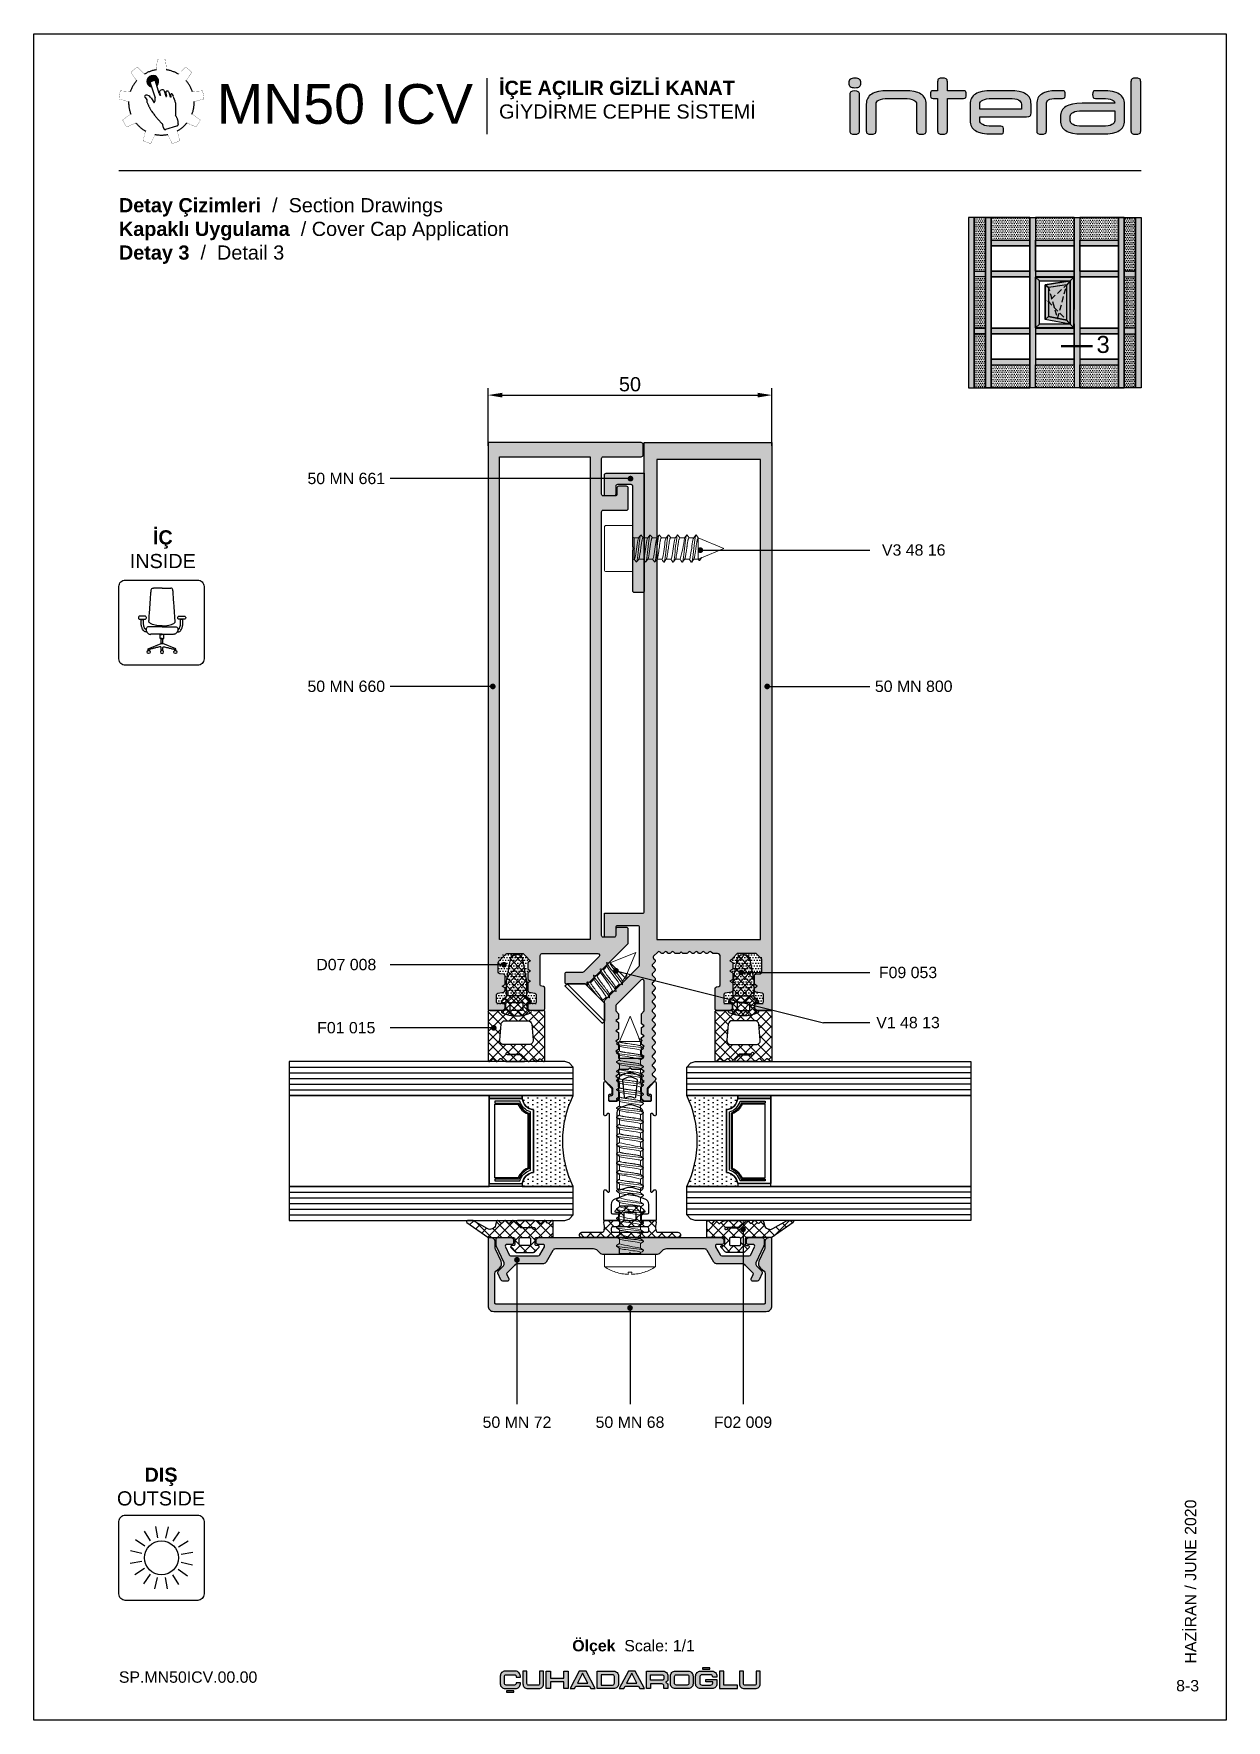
# Model space of a CAD drawing. Header units: millimetres. Extents: x 12 to 3612, y 18 to 315.
# Drawn here: x 882.5 to 1092.5, y 17.9 to 314.9 of the extents above; entities that cross this region are included whole.
import ezdxf

# ---------------------------------------------------------------- set-up
doc = ezdxf.new("R2010")
doc.units = ezdxf.units.MM
for name, pattern in [('CENTER', [2, 1.25, -0.25, 0.25, -0.25]), ('HIDDEN', [0.375, 0.25, -0.125]), ('SLD-Katı', [0])]:
    doc.linetypes.add(name, pattern=pattern)
for name, color, linetype in [('Aksesuar', 7, 'Continuous'), ('ANTET', 140, 'Continuous'), ('antet_k', 7, 'Continuous'), ('Bütil', 50, 'Continuous'), ('Layer2', 5, 'Continuous'), ('PROFIL', 7, 'Continuous'), ('Silikon', 143, 'Continuous'), ('yazı_numara_k', 11, 'Continuous')]:
    doc.layers.add(name, color=color, linetype=linetype)
doc.styles.add('ITALIC', font='italic')
doc.styles.get("Standard").update_dxf_attribs({"font": 'arial.ttf'})
doc.dimstyles.new('ISO-25', dxfattribs={"dimtxt": 2.5, "dimasz": 2.5, "dimexe": 1.25, "dimexo": 0.625, "dimtad": 1, "dimtxsty": 'Standard', "dimcen": 2.5, "dimadec": 0, "dimazin": 0, "dimtfac": 1, "dimtmove": 0, "dimatfit": 3, "dimfxl": 1, "dimarcsym": 0})
doc.dimstyles.new('ISO-25$0', dxfattribs={"dimtxt": 2.5, "dimasz": 2.5, "dimexe": 1.25, "dimexo": 0.625, "dimtad": 1, "dimdec": 1, "dimtxsty": 'Standard', "dimcen": 2.5, "dimadec": 0, "dimazin": 0, "dimtfac": 1, "dimtdec": 1, "dimtmove": 0, "dimatfit": 3, "dimfxl": 1, "dimarcsym": 0})
pattern_1 = [(0, (-3, 0), (0.15875, 0.3175), [0, -0.3175])]

msp = doc.modelspace()

# ---------------------------------------------------------------- texts
at = {"color": 0, "ltscale": 0.5, "char_height": 2, "width": 17.3969}
for s, insert, attachment_point in [('{\\pxqc;\\fArial|b0|i0|c162|p34;50 MN 661}', (946.21, 237.568), 3), ('{\\pxqc;\\fArial|b0|i0|c162|p34;V3 48 16}', (1028.735, 224.966), 1), ('{\\pxqc;\\fArial|b0|i0|c162|p34;50 MN 660}', (946.21, 200.967), 3), ('{\\pxqc;\\fArial|b0|i0|c162|p34;50 MN 800}', (1028.735, 200.967), 1), ('{\\pxqc;\\fArial|b0|i0|c162|p34;D07 008}', (946.21, 151.963), 3), ('{\\pxqc;\\fArial|b0|i0|c162|p34;F09 053}', (1045.132, 150.574), 3), ('{\\pxqc;\\fArial|b0|i0|c162|p34;F01 015}', (946.21, 140.847), 3), ('{\\pxqc;\\fArial|b0|i0|c162|p34;V1 48 13}', (1045.132, 141.75), 3), ('{\\pxqc;\\fArial|b0|i0|c162|p34;50 MN 72}', (958.873, 71.371), 1), ('{\\pxqc;\\fArial|b0|i0|c162|p34;50 MN 68}', (978.774, 71.371), 1), ('{\\pxqc;\\fArial|b0|i0|c162|p34;F02 009}', (998.675, 71.371), 1)]:
    msp.add_mtext(s, dxfattribs=dict(at, insert=insert, attachment_point=attachment_point))
at = {"insert": (1085.187, 27.865), "char_height": 2, "width": 44.87301, "attachment_point": 1, "rotation": 90}
msp.add_mtext('{\\fArial Unicode MS|b0|i0|c0|p34;{\\C7;HAZİRAN / JUNE 2020}}', dxfattribs=at)
at = {"insert": (977.306, 32.015), "char_height": 2, "attachment_point": 1}
msp.add_mtext('{\\fArial Unicode MS|b1|i0|c162|p34;{\\C7;Ölçek\\fArial Unicode MS|b0|i0|c162|p34;  Scale: 1/1}}', dxfattribs=at)
at = {"insert": (1087.686, 24.969), "char_height": 2, "width": 4.43689, "attachment_point": 3}
msp.add_mtext('{\\fArial Unicode MS|b0|i0|c0|p0;{\\C7;8-3}}', dxfattribs=at)
at = {"layer": 'ANTET', "color": 0, "insert": (1071.95, 261.666), "char_height": 3, "attachment_point": 3, "style": 'ITALIC'}
msp.add_mtext('{\\fArial|b0|i0|c162|p34;3}', dxfattribs=at)
at = {"layer": 'yazı_numara_k', "color": 7, "insert": (897.469, 285.934), "char_height": 2.5, "attachment_point": 1}
msp.add_mtext('{\\fArial Unicode MS|b1|i0|c162|p34;Detay Çizimleri  \\fArial Unicode MS|b0|i0|c162|p34;/  Section Drawings\\P\\fArial Unicode MS|b1|i0|c162|p34;Kapaklı Uygulama \\fArial Unicode MS|b0|i0|c162|p34; / Cover Cap Application\\P\\fArial Unicode MS|b1|i0|c162|p34;Detay 3\\fArial Unicode MS|b0|i0|c162|p34;  /  Detail 3}', dxfattribs=at)

# ---------------------------------------------------------------- blocks, each defined once
blk = doc.blocks.new('CARKKK')
at = {"true_color": 0xfed100}
h = blk.add_hatch(color=40, dxfattribs=at)
h.dxf.hatch_style = 1
edge = h.paths.add_edge_path()
edge.add_arc((1483.08, 1300.18), 1.03, 316.1417, 614.7975)
edge.add_line((1482.8, 1299.18), (1482.58, 1299.88))
edge.add_arc((1482.77, 1299.95), 0.202, 109.9023, 198.4057, ccw=False)
edge.add_line((1482.7, 1300.14), (1483.32, 1300.36))
edge.add_arc((1483.39, 1300.17), 0.202, 16.7485, 109.9023, ccw=False)
edge.add_line((1483.59, 1300.23), (1483.82, 1299.46))
at = {"color": 0}
for p, q in [((1485.35, 1298.1), (1485.48, 1297.57)), ((1485.53, 1298.44), (1485.54, 1298.44)), ((1485.92, 1298.25), (1486.14, 1297.46)), ((1481.68, 1297.38), (1482.01, 1296.99)), ((1482.05, 1296.89), (1482.04, 1296.6)), ((1482.76, 1297.3), (1483.34, 1296.4)), ((1486.29, 1297.52), (1486.21, 1297.78)), ((1486.7, 1297.54), (1486.65, 1297.69))]:
    blk.add_line(p, q, dxfattribs=at)
at = {"color": 0, "linetype": 'CENTER', "ltscale": 12}
for p, q in [((1482.84, 1294.95), (1483.1, 1294.65)), ((1487.07, 1296.38), (1487.07, 1294.15)), ((1484.96, 1291.98), (1484.84, 1292.52)), ((1485.38, 1291.73), (1487.33, 1292.36))]:
    blk.add_line(p, q, dxfattribs=at)
at = {"color": 0, "linetype": 'CENTER', "ltscale": 12, "const_width": 0.0361}
for points in [[(1483.87, 1303.97), (1483.69, 1302.2)], [(1485.31, 1303.97), (1485.5, 1302.2)], [(1479.24, 1301.76), (1480.23, 1300.29)], [(1480.34, 1302.69), (1481.62, 1301.45)], [(1488.84, 1302.69), (1487.57, 1301.45)], [(1489.95, 1301.76), (1488.95, 1300.29)], [(1477.36, 1298.51), (1479.13, 1298.38)], [(1491.83, 1298.51), (1490.05, 1298.38)], [(1477.11, 1297.08), (1478.82, 1296.6)], [(1492.08, 1297.08), (1490.37, 1296.6)], [(1477.76, 1293.38), (1479.2, 1294.43)], [(1478.48, 1292.13), (1480.1, 1292.86)], [(1490.7, 1292.13), (1489.08, 1292.86)], [(1491.43, 1293.38), (1489.98, 1294.43)], [(1481.36, 1289.72), (1481.79, 1291.44)], [(1482.71, 1289.23), (1483.49, 1290.83)], [(1486.47, 1289.23), (1485.7, 1290.83)], [(1487.83, 1289.72), (1487.39, 1291.44)]]:
    blk.add_lwpolyline(points, dxfattribs=at)
for points in [[(1485.31, 1303.97, 0.048189), (1483.87, 1303.97)], [(1480.34, 1302.69, 0.048189), (1479.24, 1301.76)], [(1483.73, 1302.21, 0.099576), (1481.59, 1301.43)], [(1487.6, 1301.43, 0.099576), (1485.46, 1302.21)], [(1489.95, 1301.76, 0.048189), (1488.84, 1302.69)], [(1477.36, 1298.51, 0.048189), (1477.11, 1297.08)], [(1480.26, 1300.31, 0.099576), (1479.12, 1298.34)], [(1490.07, 1298.34, 0.099576), (1488.93, 1300.31)], [(1492.08, 1297.08, 0.048189), (1491.83, 1298.51)], [(1478.82, 1296.63, 0.099576), (1479.21, 1294.39)], [(1489.97, 1294.39, 0.099576), (1490.37, 1296.63)], [(1477.76, 1293.38, 0.048189), (1478.48, 1292.13)], [(1480.08, 1292.89, 0.099576), (1481.83, 1291.43)], [(1487.36, 1291.43, 0.099576), (1489.1, 1292.89)], [(1490.7, 1292.13, 0.048189), (1491.43, 1293.38)], [(1481.36, 1289.72, 0.048189), (1482.71, 1289.23)], [(1483.45, 1290.83, 0.099576), (1485.73, 1290.83)], [(1486.47, 1289.23, 0.048189), (1487.83, 1289.72)]]:
    blk.add_lwpolyline(points, format="xyb", dxfattribs=at)
at = {"color": 0}
for points in [[(1483.82, 1299.46), (1483.59, 1300.23, 0.430429), (1483.32, 1300.36), (1482.7, 1300.14, 0.406583), (1482.58, 1299.88), (1482.8, 1299.18)], [(1484.19, 1298.03), (1483.53, 1300.21, 0.430609), (1483.34, 1300.31), (1482.72, 1300.08, 0.407114), (1482.63, 1299.9), (1483.48, 1297.28)], [(1484.46, 1297.76), (1484.29, 1298.25, -0.427614), (1484.46, 1298.63), (1484.72, 1298.72, -0.436222), (1485.09, 1298.53), (1485.36, 1297.55)]]:
    blk.add_lwpolyline(points, format="xyb", dxfattribs=at)
at = {"color": 0, "linetype": 'CENTER', "ltscale": 12}
for centre, radius, start, end in [((1484.59, 1296.5), 5.78, 98.6269, 121.3731), ((1484.59, 1296.5), 5.78, 58.6269, 81.3731), ((1484.59, 1296.5), 5.78, 138.6269, 161.3731), ((1484.59, 1296.5), 5.78, 18.6269, 41.3731), ((1484.59, 1296.5), 5.78, 178.6269, 201.3731), ((1482.4, 1296.59), 0.361, 178.7146, 203.6076), ((1494.72, 1301.97), 13.8, 203.6076, 210.5847), ((1484.59, 1296.5), 5.78, 338.6269, 1.3731), ((1484.59, 1296.5), 5.78, 218.6269, 241.3731), ((1492.59, 1300.98), 11.41, 213.7381, 226.5208), ((1484.49, 1292.45), 0.361, 12.1436, 46.5208), ((1485.26, 1292), 0.298, 184.3774, 294.6195), ((1485.18, 1292.68), 2.39, 0.4113, 37.9459), ((1487.22, 1292.7), 0.361, 288.2135, 0.4113), ((1484.59, 1296.5), 5.78, 298.6269, 321.3731), ((1484.59, 1296.5), 5.78, 258.6269, 281.3731)]:
    blk.add_arc(centre, radius, start, end, dxfattribs=at)
at = {"color": 40, "true_color": 0xfed100}
blk.add_arc((1483.08, 1300.18), 1.03, 316.1417, 254.7975, dxfattribs=at)
at = {"color": 0}
for centre, radius, start, end in [((1484.99, 1298.3), 0.836, 198.8925, 224.3855), ((1485.63, 1298.17), 0.289, 109.7187, 194.0454), ((1485.64, 1298.17), 0.289, 15.4472, 109.7187), ((1486.34, 1297.83), 0.144, 68.7787, 198.5684), ((1486.24, 1297.56), 0.433, 17.732, 68.7787), ((1481.84, 1297.52), 0.212, 89.792, 220.6566), ((1481.96, 1296.79), 0.947, 32.7129, 97.3977), ((1481.91, 1296.89), 0.144, 358.7146, 40.6566), ((1482.5, 1296.99), 1.02, 325.2166, 16.7204), ((1484.42, 1297.75), 0.0433, 224.3855, 19.6471), ((1485.42, 1297.56), 0.0601, 190.3472, 18.7372), ((1486.21, 1297.5), 0.084, 203.9076, 12.8452), ((1471.27, 1291.93), 16.42, 15.7203, 19.9505)]:
    blk.add_arc(centre, radius, start, end, dxfattribs=at)
blk = doc.blocks.new('İnteral Logo - 2D')
at = {"layer": 'PROFIL', "ltscale": 10}
h = blk.add_hatch(color=7, dxfattribs=at)
h.paths.add_polyline_path([(2732.47, 1117.8), (2732.47, 1124.16), (2732.45, 1124.34), (2732.41, 1124.48), (2732.35, 1124.6), (2732.25, 1124.67), (2731.98, 1124.76), (2731.61, 1124.79), (2731.23, 1124.76), (2730.97, 1124.67), (2730.87, 1124.6), (2730.81, 1124.48), (2730.77, 1124.34), (2730.76, 1124.16), (2730.76, 1117.8), (2730.77, 1117.62), (2730.81, 1117.48), (2730.87, 1117.36), (2730.97, 1117.29), (2731.23, 1117.2), (2731.61, 1117.17), (2731.98, 1117.2), (2732.25, 1117.29), (2732.35, 1117.36), (2732.41, 1117.48), (2732.45, 1117.62)])
h.paths.add_polyline_path([(2732.72, 1126.21), (2732.71, 1126.41), (2732.66, 1126.58), (2732.58, 1126.73), (2732.47, 1126.84), (2732.33, 1126.93), (2732.15, 1127), (2731.92, 1127.03), (2731.66, 1127.05), (2731.4, 1127.03), (2731.17, 1127), (2730.99, 1126.93), (2730.84, 1126.84), (2730.73, 1126.73), (2730.66, 1126.58), (2730.61, 1126.41), (2730.59, 1126.21), (2730.61, 1126.01), (2730.66, 1125.84), (2730.73, 1125.69), (2730.84, 1125.58), (2730.99, 1125.49), (2731.17, 1125.42), (2731.4, 1125.39), (2731.66, 1125.37), (2731.92, 1125.39), (2732.15, 1125.42), (2732.33, 1125.49), (2732.47, 1125.58), (2732.58, 1125.69), (2732.66, 1125.84), (2732.71, 1126.01)])
for points in [[(2751.25, 1123.85), (2751.27, 1124.15), (2751.25, 1124.44), (2751.18, 1124.66), (2751.13, 1124.74), (2751.04, 1124.79), (2750.79, 1124.84), (2747.94, 1124.84), (2747.94, 1126.41), (2747.93, 1126.59), (2747.89, 1126.74), (2747.82, 1126.85), (2747.73, 1126.92), (2747.46, 1127.02), (2747.08, 1127.05), (2746.7, 1127.02), (2746.44, 1126.92), (2746.35, 1126.85), (2746.28, 1126.74), (2746.24, 1126.59), (2746.23, 1126.41), (2746.23, 1124.84), (2745.46, 1124.84), (2745.21, 1124.79), (2745.12, 1124.74), (2745.06, 1124.66), (2745, 1124.44), (2744.98, 1124.15), (2745, 1123.85), (2745.06, 1123.64), (2745.12, 1123.57), (2745.21, 1123.52), (2745.46, 1123.47), (2746.23, 1123.47), (2746.23, 1117.8), (2746.24, 1117.62), (2746.28, 1117.48), (2746.35, 1117.36), (2746.44, 1117.29), (2746.7, 1117.2), (2747.08, 1117.17), (2747.46, 1117.2), (2747.73, 1117.29), (2747.82, 1117.36), (2747.89, 1117.48), (2747.93, 1117.62), (2747.94, 1117.8), (2747.94, 1123.47), (2750.79, 1123.47), (2751.04, 1123.52), (2751.13, 1123.57), (2751.18, 1123.64)], [(2743.86, 1123.73), (2743.7, 1123.92), (2743.51, 1124.09), (2743.28, 1124.25), (2743.03, 1124.39), (2742.75, 1124.51), (2742.09, 1124.69), (2741.32, 1124.8), (2740.42, 1124.84), (2737.48, 1124.84), (2736.59, 1124.8), (2735.81, 1124.69), (2735.16, 1124.51), (2734.87, 1124.39), (2734.62, 1124.25), (2734.4, 1124.09), (2734.2, 1123.92), (2734.04, 1123.73), (2733.91, 1123.52), (2733.8, 1123.29), (2733.73, 1123.04), (2733.68, 1122.77), (2733.67, 1122.49), (2733.67, 1117.8), (2733.68, 1117.62), (2733.72, 1117.48), (2733.79, 1117.36), (2733.88, 1117.29), (2734.14, 1117.2), (2734.52, 1117.17), (2734.89, 1117.2), (2735.16, 1117.29), (2735.26, 1117.36), (2735.33, 1117.48), (2735.37, 1117.62), (2735.38, 1117.8), (2735.38, 1122.49), (2735.41, 1122.69), (2735.51, 1122.87), (2735.67, 1123.04), (2735.89, 1123.19), (2736.19, 1123.31), (2736.56, 1123.4), (2737.01, 1123.46), (2737.54, 1123.47), (2740.37, 1123.47), (2740.89, 1123.46), (2741.34, 1123.4), (2741.72, 1123.31), (2742.01, 1123.19), (2742.24, 1123.04), (2742.4, 1122.87), (2742.49, 1122.69), (2742.52, 1122.49), (2742.52, 1117.8), (2742.54, 1117.62), (2742.58, 1117.48), (2742.64, 1117.36), (2742.73, 1117.29), (2743, 1117.2), (2743.37, 1117.17), (2743.75, 1117.2), (2744.02, 1117.29), (2744.11, 1117.36), (2744.18, 1117.48), (2744.22, 1117.62), (2744.24, 1117.8), (2744.24, 1122.49), (2744.22, 1122.77), (2744.18, 1123.04), (2744.1, 1123.29), (2744, 1123.52)], [(2768.68, 1123.85), (2768.7, 1124.15), (2768.68, 1124.44), (2768.61, 1124.66), (2768.55, 1124.74), (2768.47, 1124.79), (2768.21, 1124.84), (2767.16, 1124.84), (2766.36, 1124.8), (2765.67, 1124.69), (2765.07, 1124.51), (2764.81, 1124.39), (2764.57, 1124.26), (2764.36, 1124.1), (2764.18, 1123.93), (2764.02, 1123.74), (2763.9, 1123.53), (2763.8, 1123.3), (2763.73, 1123.05), (2763.69, 1122.79), (2763.67, 1122.5), (2763.67, 1117.8), (2763.69, 1117.62), (2763.72, 1117.48), (2763.79, 1117.36), (2763.88, 1117.29), (2764.15, 1117.2), (2764.52, 1117.17), (2764.9, 1117.2), (2765.17, 1117.29), (2765.26, 1117.36), (2765.33, 1117.48), (2765.37, 1117.62), (2765.38, 1117.8), (2765.38, 1122.5), (2765.41, 1122.72), (2765.48, 1122.91), (2765.6, 1123.08), (2765.78, 1123.22), (2766.01, 1123.33), (2766.32, 1123.41), (2766.7, 1123.46), (2767.16, 1123.47), (2768.21, 1123.47), (2768.47, 1123.52), (2768.55, 1123.57), (2768.61, 1123.64)]]:
    blk.add_hatch(color=7, dxfattribs=at).paths.add_polyline_path(points)
at = {"layer": 'PROFIL', "ltscale": 10, "true_color": 0xfed100}
blk.add_hatch(color=40, dxfattribs=at).paths.add_polyline_path([(2781.99, 1117.8), (2781.99, 1126.41), (2781.98, 1126.59), (2781.94, 1126.74), (2781.87, 1126.85), (2781.78, 1126.92), (2781.51, 1127.02), (2781.13, 1127.05), (2780.75, 1127.02), (2780.49, 1126.92), (2780.4, 1126.85), (2780.33, 1126.74), (2780.29, 1126.59), (2780.28, 1126.41), (2780.28, 1117.8), (2780.29, 1117.62), (2780.33, 1117.48), (2780.4, 1117.36), (2780.49, 1117.29), (2780.75, 1117.2), (2781.13, 1117.17), (2781.51, 1117.2), (2781.78, 1117.29), (2781.87, 1117.36), (2781.94, 1117.48), (2781.98, 1117.62)])
at = {"layer": 'PROFIL', "ltscale": 10}
h = blk.add_hatch(color=7, dxfattribs=at)
h.paths.add_polyline_path([(2762, 1124.1), (2761.79, 1124.26), (2761.55, 1124.39), (2761.27, 1124.51), (2760.61, 1124.69), (2759.81, 1124.8), (2758.87, 1124.84), (2755.76, 1124.84), (2754.87, 1124.8), (2754.09, 1124.69), (2753.44, 1124.51), (2753.15, 1124.39), (2752.9, 1124.25), (2752.68, 1124.09), (2752.48, 1123.92), (2752.32, 1123.73), (2752.18, 1123.52), (2752.08, 1123.29), (2752.01, 1123.04), (2751.96, 1122.77), (2751.95, 1122.49), (2751.95, 1119.56), (2751.96, 1119.28), (2752.01, 1119.02), (2752.08, 1118.77), (2752.18, 1118.54), (2752.32, 1118.33), (2752.48, 1118.14), (2752.68, 1117.96), (2752.9, 1117.81), (2753.15, 1117.67), (2753.44, 1117.55), (2754.09, 1117.37), (2754.87, 1117.26), (2755.76, 1117.22), (2757.36, 1117.22), (2757.62, 1117.26), (2757.7, 1117.32), (2757.76, 1117.39), (2757.83, 1117.61), (2757.85, 1117.91), (2757.83, 1118.2), (2757.76, 1118.41), (2757.7, 1118.49), (2757.62, 1118.54), (2757.36, 1118.58), (2755.81, 1118.58), (2755.29, 1118.6), (2754.84, 1118.65), (2754.46, 1118.74), (2754.17, 1118.87), (2753.95, 1119.02), (2753.79, 1119.19), (2753.69, 1119.37), (2753.66, 1119.56), (2753.66, 1120.25), (2761.88, 1120.25), (2762.3, 1120.29), (2762.44, 1120.34), (2762.54, 1120.4), (2762.61, 1120.49), (2762.65, 1120.61), (2762.69, 1120.94), (2762.69, 1122.49), (2762.67, 1122.78), (2762.63, 1123.04), (2762.56, 1123.29), (2762.46, 1123.52), (2762.34, 1123.74), (2762.18, 1123.93)])
h.paths.add_polyline_path([(2753.66, 1121.59), (2753.66, 1122.49), (2753.69, 1122.69), (2753.79, 1122.87), (2753.95, 1123.04), (2754.17, 1123.19), (2754.46, 1123.31), (2754.84, 1123.4), (2755.29, 1123.46), (2755.81, 1123.47), (2758.82, 1123.47), (2759.35, 1123.46), (2759.81, 1123.41), (2760.18, 1123.33), (2760.47, 1123.22), (2760.69, 1123.08), (2760.85, 1122.91), (2760.95, 1122.71), (2760.98, 1122.49), (2760.98, 1121.59)], flags=16)
at = {"layer": 'PROFIL', "ltscale": 10, "true_color": 0xfed100}
h = blk.add_hatch(color=40, dxfattribs=at)
h.paths.add_polyline_path([(2779.15, 1119.56), (2779.15, 1122.49), (2779.13, 1122.77), (2779.09, 1123.04), (2779.01, 1123.29), (2778.91, 1123.52), (2778.78, 1123.73), (2778.61, 1123.92), (2778.42, 1124.09), (2778.19, 1124.25), (2777.94, 1124.39), (2777.66, 1124.51), (2777, 1124.69), (2776.23, 1124.8), (2775.33, 1124.84), (2774.01, 1124.84), (2773.76, 1124.79), (2773.67, 1124.74), (2773.61, 1124.67), (2773.54, 1124.45), (2773.51, 1124.15), (2773.54, 1123.85), (2773.61, 1123.64), (2773.67, 1123.57), (2773.76, 1123.52), (2774.01, 1123.47), (2775.28, 1123.47), (2775.81, 1123.46), (2776.27, 1123.42), (2776.64, 1123.35), (2776.93, 1123.25), (2777.15, 1123.13), (2777.31, 1122.99), (2777.4, 1122.82), (2777.44, 1122.64), (2777.44, 1122.62), (2771.67, 1122.62), (2770.77, 1122.59), (2770, 1122.48), (2769.34, 1122.29), (2769.06, 1122.18), (2768.81, 1122.04), (2768.58, 1121.88), (2768.39, 1121.71), (2768.22, 1121.52), (2768.09, 1121.31), (2767.99, 1121.08), (2767.91, 1120.83), (2767.87, 1120.56), (2767.85, 1120.28), (2767.85, 1119.56), (2767.87, 1119.28), (2767.91, 1119.02), (2767.99, 1118.77), (2768.09, 1118.54), (2768.22, 1118.33), (2768.39, 1118.14), (2768.58, 1117.96), (2768.81, 1117.81), (2769.06, 1117.67), (2769.34, 1117.55), (2770, 1117.37), (2770.77, 1117.26), (2771.67, 1117.22), (2775.33, 1117.22), (2776.23, 1117.26), (2777, 1117.37), (2777.66, 1117.55), (2777.94, 1117.67), (2778.19, 1117.81), (2778.42, 1117.96), (2778.61, 1118.14), (2778.78, 1118.33), (2778.91, 1118.54), (2779.01, 1118.77), (2779.09, 1119.02), (2779.13, 1119.28)])
h.paths.add_polyline_path([(2769.56, 1119.56), (2769.56, 1120.33), (2769.6, 1120.53), (2769.69, 1120.72), (2769.85, 1120.88), (2770.08, 1121.03), (2770.37, 1121.16), (2770.74, 1121.25), (2771.19, 1121.3), (2771.72, 1121.32), (2777.44, 1121.32), (2777.44, 1119.56), (2777.4, 1119.37), (2777.31, 1119.19), (2777.15, 1119.02), (2776.92, 1118.87), (2776.63, 1118.74), (2776.26, 1118.65), (2775.81, 1118.6), (2775.28, 1118.58), (2771.72, 1118.58), (2771.19, 1118.6), (2770.74, 1118.65), (2770.37, 1118.74), (2770.08, 1118.87), (2769.85, 1119.02), (2769.69, 1119.19), (2769.6, 1119.37)], flags=16)
at = {"layer": 'PROFIL', "color": 7, "ltscale": 10}
for points in [[(2732.72, 1126.21), (2732.71, 1126.41), (2732.66, 1126.58), (2732.58, 1126.73), (2732.47, 1126.84), (2732.33, 1126.93), (2732.15, 1127), (2731.92, 1127.03), (2731.66, 1127.05), (2731.4, 1127.03), (2731.17, 1127), (2730.99, 1126.93), (2730.84, 1126.84), (2730.73, 1126.73), (2730.66, 1126.58), (2730.61, 1126.41), (2730.59, 1126.21), (2730.61, 1126.01), (2730.66, 1125.84), (2730.73, 1125.69), (2730.84, 1125.58), (2730.99, 1125.49), (2731.17, 1125.42), (2731.4, 1125.39), (2731.66, 1125.37), (2731.92, 1125.39), (2732.15, 1125.42), (2732.33, 1125.49), (2732.47, 1125.58), (2732.58, 1125.69), (2732.66, 1125.84), (2732.71, 1126.01)], [(2751.25, 1123.85), (2751.27, 1124.15), (2751.25, 1124.44), (2751.18, 1124.66), (2751.13, 1124.74), (2751.04, 1124.79), (2750.79, 1124.84), (2747.94, 1124.84), (2747.94, 1126.41), (2747.93, 1126.59), (2747.89, 1126.74), (2747.82, 1126.85), (2747.73, 1126.92), (2747.46, 1127.02), (2747.08, 1127.05), (2746.7, 1127.02), (2746.44, 1126.92), (2746.35, 1126.85), (2746.28, 1126.74), (2746.24, 1126.59), (2746.23, 1126.41), (2746.23, 1124.84), (2745.46, 1124.84), (2745.21, 1124.79), (2745.12, 1124.74), (2745.06, 1124.66), (2745, 1124.44), (2744.98, 1124.15), (2745, 1123.85), (2745.06, 1123.64), (2745.12, 1123.57), (2745.21, 1123.52), (2745.46, 1123.47), (2746.23, 1123.47), (2746.23, 1117.8), (2746.24, 1117.62), (2746.28, 1117.48), (2746.35, 1117.36), (2746.44, 1117.29), (2746.7, 1117.2), (2747.08, 1117.17), (2747.46, 1117.2), (2747.73, 1117.29), (2747.82, 1117.36), (2747.89, 1117.48), (2747.93, 1117.62), (2747.94, 1117.8), (2747.94, 1123.47), (2750.79, 1123.47), (2751.04, 1123.52), (2751.13, 1123.57), (2751.18, 1123.64)], [(2732.47, 1117.8), (2732.47, 1124.16), (2732.45, 1124.34), (2732.41, 1124.48), (2732.35, 1124.6), (2732.25, 1124.67), (2731.98, 1124.76), (2731.61, 1124.79), (2731.23, 1124.76), (2730.97, 1124.67), (2730.87, 1124.6), (2730.81, 1124.48), (2730.77, 1124.34), (2730.76, 1124.16), (2730.76, 1117.8), (2730.77, 1117.62), (2730.81, 1117.48), (2730.87, 1117.36), (2730.97, 1117.29), (2731.23, 1117.2), (2731.61, 1117.17), (2731.98, 1117.2), (2732.25, 1117.29), (2732.35, 1117.36), (2732.41, 1117.48), (2732.45, 1117.62)], [(2743.86, 1123.73), (2743.7, 1123.92), (2743.51, 1124.09), (2743.28, 1124.25), (2743.03, 1124.39), (2742.75, 1124.51), (2742.09, 1124.69), (2741.32, 1124.8), (2740.42, 1124.84), (2737.48, 1124.84), (2736.59, 1124.8), (2735.81, 1124.69), (2735.16, 1124.51), (2734.87, 1124.39), (2734.62, 1124.25), (2734.4, 1124.09), (2734.2, 1123.92), (2734.04, 1123.73), (2733.91, 1123.52), (2733.8, 1123.29), (2733.73, 1123.04), (2733.68, 1122.77), (2733.67, 1122.49), (2733.67, 1117.8), (2733.68, 1117.62), (2733.72, 1117.48), (2733.79, 1117.36), (2733.88, 1117.29), (2734.14, 1117.2), (2734.52, 1117.17), (2734.89, 1117.2), (2735.16, 1117.29), (2735.26, 1117.36), (2735.33, 1117.48), (2735.37, 1117.62), (2735.38, 1117.8), (2735.38, 1122.49), (2735.41, 1122.69), (2735.51, 1122.87), (2735.67, 1123.04), (2735.89, 1123.19), (2736.19, 1123.31), (2736.56, 1123.4), (2737.01, 1123.46), (2737.54, 1123.47), (2740.37, 1123.47), (2740.89, 1123.46), (2741.34, 1123.4), (2741.72, 1123.31), (2742.01, 1123.19), (2742.24, 1123.04), (2742.4, 1122.87), (2742.49, 1122.69), (2742.52, 1122.49), (2742.52, 1117.8), (2742.54, 1117.62), (2742.58, 1117.48), (2742.64, 1117.36), (2742.73, 1117.29), (2743, 1117.2), (2743.37, 1117.17), (2743.75, 1117.2), (2744.02, 1117.29), (2744.11, 1117.36), (2744.18, 1117.48), (2744.22, 1117.62), (2744.24, 1117.8), (2744.24, 1122.49), (2744.22, 1122.77), (2744.18, 1123.04), (2744.1, 1123.29), (2744, 1123.52)], [(2762, 1124.1), (2761.79, 1124.26), (2761.55, 1124.39), (2761.27, 1124.51), (2760.61, 1124.69), (2759.81, 1124.8), (2758.87, 1124.84), (2755.76, 1124.84), (2754.87, 1124.8), (2754.09, 1124.69), (2753.44, 1124.51), (2753.15, 1124.39), (2752.9, 1124.25), (2752.68, 1124.09), (2752.48, 1123.92), (2752.32, 1123.73), (2752.18, 1123.52), (2752.08, 1123.29), (2752.01, 1123.04), (2751.96, 1122.77), (2751.95, 1122.49), (2751.95, 1119.56), (2751.96, 1119.28), (2752.01, 1119.02), (2752.08, 1118.77), (2752.18, 1118.54), (2752.32, 1118.33), (2752.48, 1118.14), (2752.68, 1117.96), (2752.9, 1117.81), (2753.15, 1117.67), (2753.44, 1117.55), (2754.09, 1117.37), (2754.87, 1117.26), (2755.76, 1117.22), (2757.36, 1117.22), (2757.62, 1117.26), (2757.7, 1117.32), (2757.76, 1117.39), (2757.83, 1117.61), (2757.85, 1117.91), (2757.83, 1118.2), (2757.76, 1118.41), (2757.7, 1118.49), (2757.62, 1118.54), (2757.36, 1118.58), (2755.81, 1118.58), (2755.29, 1118.6), (2754.84, 1118.65), (2754.46, 1118.74), (2754.17, 1118.87), (2753.95, 1119.02), (2753.79, 1119.19), (2753.69, 1119.37), (2753.66, 1119.56), (2753.66, 1120.25), (2761.88, 1120.25), (2762.3, 1120.29), (2762.44, 1120.34), (2762.54, 1120.4), (2762.61, 1120.49), (2762.65, 1120.61), (2762.69, 1120.94), (2762.69, 1122.49), (2762.67, 1122.78), (2762.63, 1123.04), (2762.56, 1123.29), (2762.46, 1123.52), (2762.34, 1123.74), (2762.18, 1123.93)], [(2753.66, 1121.59), (2753.66, 1122.49), (2753.69, 1122.69), (2753.79, 1122.87), (2753.95, 1123.04), (2754.17, 1123.19), (2754.46, 1123.31), (2754.84, 1123.4), (2755.29, 1123.46), (2755.81, 1123.47), (2758.82, 1123.47), (2759.35, 1123.46), (2759.81, 1123.41), (2760.18, 1123.33), (2760.47, 1123.22), (2760.69, 1123.08), (2760.85, 1122.91), (2760.95, 1122.71), (2760.98, 1122.49), (2760.98, 1121.59)], [(2768.68, 1123.85), (2768.7, 1124.15), (2768.68, 1124.44), (2768.61, 1124.66), (2768.55, 1124.74), (2768.47, 1124.79), (2768.21, 1124.84), (2767.16, 1124.84), (2766.36, 1124.8), (2765.67, 1124.69), (2765.07, 1124.51), (2764.81, 1124.39), (2764.57, 1124.26), (2764.36, 1124.1), (2764.18, 1123.93), (2764.02, 1123.74), (2763.9, 1123.53), (2763.8, 1123.3), (2763.73, 1123.05), (2763.69, 1122.79), (2763.67, 1122.5), (2763.67, 1117.8), (2763.69, 1117.62), (2763.72, 1117.48), (2763.79, 1117.36), (2763.88, 1117.29), (2764.15, 1117.2), (2764.52, 1117.17), (2764.9, 1117.2), (2765.17, 1117.29), (2765.26, 1117.36), (2765.33, 1117.48), (2765.37, 1117.62), (2765.38, 1117.8), (2765.38, 1122.5), (2765.41, 1122.72), (2765.48, 1122.91), (2765.6, 1123.08), (2765.78, 1123.22), (2766.01, 1123.33), (2766.32, 1123.41), (2766.7, 1123.46), (2767.16, 1123.47), (2768.21, 1123.47), (2768.47, 1123.52), (2768.55, 1123.57), (2768.61, 1123.64)]]:
    blk.add_lwpolyline(points, close=True, dxfattribs=at)
at = {"layer": 'PROFIL', "color": 40, "ltscale": 10, "true_color": 0xfed100}
for points in [[(2781.99, 1117.8), (2781.99, 1126.41), (2781.98, 1126.59), (2781.94, 1126.74), (2781.87, 1126.85), (2781.78, 1126.92), (2781.51, 1127.02), (2781.13, 1127.05), (2780.75, 1127.02), (2780.49, 1126.92), (2780.4, 1126.85), (2780.33, 1126.74), (2780.29, 1126.59), (2780.28, 1126.41), (2780.28, 1117.8), (2780.29, 1117.62), (2780.33, 1117.48), (2780.4, 1117.36), (2780.49, 1117.29), (2780.75, 1117.2), (2781.13, 1117.17), (2781.51, 1117.2), (2781.78, 1117.29), (2781.87, 1117.36), (2781.94, 1117.48), (2781.98, 1117.62)], [(2779.15, 1119.56), (2779.15, 1122.49), (2779.13, 1122.77), (2779.09, 1123.04), (2779.01, 1123.29), (2778.91, 1123.52), (2778.78, 1123.73), (2778.61, 1123.92), (2778.42, 1124.09), (2778.19, 1124.25), (2777.94, 1124.39), (2777.66, 1124.51), (2777, 1124.69), (2776.23, 1124.8), (2775.33, 1124.84), (2774.01, 1124.84), (2773.76, 1124.79), (2773.67, 1124.74), (2773.61, 1124.67), (2773.54, 1124.45), (2773.51, 1124.15), (2773.54, 1123.85), (2773.61, 1123.64), (2773.67, 1123.57), (2773.76, 1123.52), (2774.01, 1123.47), (2775.28, 1123.47), (2775.81, 1123.46), (2776.27, 1123.42), (2776.64, 1123.35), (2776.93, 1123.25), (2777.15, 1123.13), (2777.31, 1122.99), (2777.4, 1122.82), (2777.44, 1122.64), (2777.44, 1122.62), (2771.67, 1122.62), (2770.77, 1122.59), (2770, 1122.48), (2769.34, 1122.29), (2769.06, 1122.18), (2768.81, 1122.04), (2768.58, 1121.88), (2768.39, 1121.71), (2768.22, 1121.52), (2768.09, 1121.31), (2767.99, 1121.08), (2767.91, 1120.83), (2767.87, 1120.56), (2767.85, 1120.28), (2767.85, 1119.56), (2767.87, 1119.28), (2767.91, 1119.02), (2767.99, 1118.77), (2768.09, 1118.54), (2768.22, 1118.33), (2768.39, 1118.14), (2768.58, 1117.96), (2768.81, 1117.81), (2769.06, 1117.67), (2769.34, 1117.55), (2770, 1117.37), (2770.77, 1117.26), (2771.67, 1117.22), (2775.33, 1117.22), (2776.23, 1117.26), (2777, 1117.37), (2777.66, 1117.55), (2777.94, 1117.67), (2778.19, 1117.81), (2778.42, 1117.96), (2778.61, 1118.14), (2778.78, 1118.33), (2778.91, 1118.54), (2779.01, 1118.77), (2779.09, 1119.02), (2779.13, 1119.28)], [(2769.56, 1119.56), (2769.56, 1120.33), (2769.6, 1120.53), (2769.69, 1120.72), (2769.85, 1120.88), (2770.08, 1121.03), (2770.37, 1121.16), (2770.74, 1121.25), (2771.19, 1121.3), (2771.72, 1121.32), (2777.44, 1121.32), (2777.44, 1119.56), (2777.4, 1119.37), (2777.31, 1119.19), (2777.15, 1119.02), (2776.92, 1118.87), (2776.63, 1118.74), (2776.26, 1118.65), (2775.81, 1118.6), (2775.28, 1118.58), (2771.72, 1118.58), (2771.19, 1118.6), (2770.74, 1118.65), (2770.37, 1118.74), (2770.08, 1118.87), (2769.85, 1119.02), (2769.69, 1119.19), (2769.6, 1119.37)]]:
    blk.add_lwpolyline(points, close=True, dxfattribs=at)
blk = doc.blocks.new('LOGO-1')
blk.add_line((948.2, 1850.82), (948.2, 1840.95))
at = {"color": 7}
blk.add_line((1063.42, 1834.52), (883.42, 1834.52), dxfattribs=at)
at = {"color": 0}
blk.add_blockref('CARKKK', (-593.69, 550.09), dxfattribs=at)
at = {"layer": 'yazı_numara_k', "color": 140}
blk.add_blockref('İnteral Logo - 2D', (-1718.64, 723.78), dxfattribs=at)
at = {"width": 80.5608, "attachment_point": 1}
for s, insert, char_height in [('{\\pxi3.38364;\\fArial Unicode MS|b1|i0|c162|p34;İÇE AÇILIR GİZLİ KANAT\\fArial Unicode MS|b0|i0|c162|p34;\\PGİYDİRME CEPHE SİSTEMİ}', (941.9, 1850.37), 2.5), ('{\\pxi3.38364;\\fArial Unicode MS|b0|i0|c162|p34;MN50 ICV}', (876.99, 1849.79), 7)]:
    blk.add_mtext(s, dxfattribs=dict(at, insert=insert, char_height=char_height))
blk = doc.blocks.new('ÇUHADAROĞLU')
at = {"layer": 'ANTET'}
h = blk.add_hatch(color=7, dxfattribs=at)
h.paths.add_polyline_path([(159.1, 19.64, -0.414214), (159.42, 19.96), (160.84, 19.96, -0.414214), (161.16, 19.64), (161.16, 19.54), (161.9, 19.54), (161.9, 19.73, 0.414214), (161.05, 20.59), (159.21, 20.59, 0.414214), (158.36, 19.73), (158.36, 18.36, 0.414214), (159.21, 17.51), (161.05, 17.51, 0.414214), (161.9, 18.36), (161.9, 18.55), (161.16, 18.55), (161.16, 18.46, -0.414214), (160.84, 18.13), (159.42, 18.13, -0.414214), (159.1, 18.46)])
h.paths.add_polyline_path([(159.48, 17.12), (159.48, 16.9), (160.78, 16.9), (160.78, 17.12)])
h.paths.add_polyline_path([(165.15, 17.51, 0.414214), (166, 18.36), (166, 20.59), (165.29, 20.59), (165.29, 18.39, -0.414214), (165.03, 18.13), (163.32, 18.13, -0.414214), (163.06, 18.39), (163.06, 20.59), (162.35, 20.59), (162.35, 18.36, 0.414214), (163.2, 17.51)])
h.paths.add_polyline_path([(167.19, 18.73), (169.58, 18.73), (169.58, 17.51), (170.32, 17.51), (170.32, 20.59), (169.58, 20.59), (169.58, 19.36), (167.19, 19.36), (167.19, 20.59), (166.45, 20.59), (166.45, 17.51), (167.19, 17.51)])
h.paths.add_polyline_path([(170.66, 17.51), (171.46, 17.51), (171.69, 17.95), (174.05, 17.95), (174.29, 17.51), (175.09, 17.51), (173.48, 20.6), (172.27, 20.6)])
h.paths.add_polyline_path([(171.97, 18.49), (172.87, 20.23), (173.78, 18.49)], flags=16)
h.paths.add_polyline_path([(175.43, 17.51), (178.34, 17.51, 0.414214), (179.19, 18.36), (179.19, 19.73, 0.414214), (178.34, 20.59), (175.43, 20.59)])
h.paths.add_polyline_path([(176.14, 19.96), (178.15, 19.96, -0.414214), (178.47, 19.64), (178.47, 18.46, -0.414214), (178.15, 18.13), (176.14, 18.13)], flags=16)
h.paths.add_polyline_path([(180.34, 17.95), (182.7, 17.95), (182.94, 17.51), (183.74, 17.51), (182.13, 20.6), (180.92, 20.6), (179.31, 17.51), (180.11, 17.51)])
h.paths.add_polyline_path([(180.62, 18.49), (181.52, 20.23), (182.43, 18.49)], flags=16)
h.paths.add_polyline_path([(184.84, 18.34), (186.84, 18.34, -0.414214), (187.17, 18.02), (187.17, 17.51), (187.88, 17.51), (187.88, 18.21, 0.203358), (187.78, 18.44, 0.098259), (187.5, 18.62), (187.5, 18.7, 0.058399), (187.74, 18.83, 0.246853), (187.88, 19.09), (187.88, 19.73, 0.414214), (187.03, 20.59), (184.13, 20.59), (184.13, 17.51), (184.84, 17.51)])
h.paths.add_polyline_path([(184.84, 18.99), (184.84, 19.96), (186.82, 19.96, -0.414214), (187.17, 19.61), (187.17, 19.31, -0.414214), (186.84, 18.99)], flags=16)
h.paths.add_polyline_path([(191.45, 17.51, 0.414214), (192.31, 18.36), (192.31, 19.73, 0.414214), (191.45, 20.59), (189.19, 20.59, 0.414214), (188.33, 19.73), (188.33, 18.36, 0.414214), (189.19, 17.51)])
h.paths.add_polyline_path([(189.37, 18.13, -0.414214), (189.05, 18.46), (189.05, 19.64, -0.414214), (189.37, 19.96), (191.27, 19.96, -0.414214), (191.59, 19.64), (191.59, 18.46, -0.414214), (191.27, 18.13)], flags=16)
h.paths.add_polyline_path([(193.61, 17.51), (195.66, 17.51, 0.414214), (196.51, 18.36), (196.51, 19.11), (194.59, 19.11), (194.59, 18.7), (195.78, 18.7), (195.78, 18.54, -0.414214), (195.37, 18.13), (193.9, 18.13, -0.414214), (193.49, 18.54), (193.49, 19.55, -0.414214), (193.9, 19.96), (195.37, 19.96, -0.407741), (195.78, 19.56), (196.51, 19.56), (196.51, 19.73, 0.414214), (195.66, 20.59), (193.61, 20.59, 0.414214), (192.76, 19.73), (192.76, 18.36, 0.414214)])
h.paths.add_polyline_path([(195.28, 20.97), (195.28, 21.19), (193.99, 21.19), (193.99, 20.97)])
h.paths.add_polyline_path([(200.14, 17.51), (200.14, 18.13), (197.76, 18.13), (197.76, 20.59), (196.97, 20.59), (196.97, 17.51)])
h.paths.add_polyline_path([(201.2, 18.39), (201.2, 20.59), (200.48, 20.59), (200.48, 18.36, 0.414214), (201.34, 17.51), (203.28, 17.51, 0.414214), (204.13, 18.36), (204.13, 20.59), (203.42, 20.59), (203.42, 18.39, -0.414214), (203.16, 18.13), (201.46, 18.13, -0.414214)])
h = blk.add_hatch(color=7, dxfattribs=at)
h.paths.add_polyline_path([(159.1, 19.64, -0.414214), (159.42, 19.96), (160.84, 19.96, -0.414214), (161.16, 19.64), (161.16, 19.54), (161.9, 19.54), (161.9, 19.73, 0.414214), (161.05, 20.59), (159.21, 20.59, 0.414214), (158.36, 19.73), (158.36, 18.36, 0.414214), (159.21, 17.51), (161.05, 17.51, 0.414214), (161.9, 18.36), (161.9, 18.55), (161.16, 18.55), (161.16, 18.46, -0.414214), (160.84, 18.13), (159.42, 18.13, -0.414214), (159.1, 18.46)])
h.paths.add_polyline_path([(159.48, 17.12), (159.48, 16.9), (160.78, 16.9), (160.78, 17.12)])
h.paths.add_polyline_path([(165.15, 17.51, 0.414214), (166, 18.36), (166, 20.59), (165.29, 20.59), (165.29, 18.39, -0.414214), (165.03, 18.13), (163.32, 18.13, -0.414214), (163.06, 18.39), (163.06, 20.59), (162.35, 20.59), (162.35, 18.36, 0.414214), (163.2, 17.51)])
h.paths.add_polyline_path([(167.19, 18.73), (169.58, 18.73), (169.58, 17.51), (170.32, 17.51), (170.32, 20.59), (169.58, 20.59), (169.58, 19.36), (167.19, 19.36), (167.19, 20.59), (166.45, 20.59), (166.45, 17.51), (167.19, 17.51)])
h.paths.add_polyline_path([(170.66, 17.51), (171.46, 17.51), (171.69, 17.95), (174.05, 17.95), (174.29, 17.51), (175.09, 17.51), (173.48, 20.6), (172.27, 20.6)])
h.paths.add_polyline_path([(171.97, 18.49), (172.87, 20.23), (173.78, 18.49)], flags=16)
h.paths.add_polyline_path([(175.43, 17.51), (178.34, 17.51, 0.414214), (179.19, 18.36), (179.19, 19.73, 0.414214), (178.34, 20.59), (175.43, 20.59)])
h.paths.add_polyline_path([(176.14, 19.96), (178.15, 19.96, -0.414214), (178.47, 19.64), (178.47, 18.46, -0.414214), (178.15, 18.13), (176.14, 18.13)], flags=16)
h.paths.add_polyline_path([(180.34, 17.95), (182.7, 17.95), (182.94, 17.51), (183.74, 17.51), (182.13, 20.6), (180.92, 20.6), (179.31, 17.51), (180.11, 17.51)])
h.paths.add_polyline_path([(180.62, 18.49), (181.52, 20.23), (182.43, 18.49)], flags=16)
h.paths.add_polyline_path([(184.84, 18.34), (186.84, 18.34, -0.414214), (187.17, 18.02), (187.17, 17.51), (187.88, 17.51), (187.88, 18.21, 0.203358), (187.78, 18.44, 0.098259), (187.5, 18.62), (187.5, 18.7, 0.058399), (187.74, 18.83, 0.246853), (187.88, 19.09), (187.88, 19.73, 0.414214), (187.03, 20.59), (184.13, 20.59), (184.13, 17.51), (184.84, 17.51)])
h.paths.add_polyline_path([(184.84, 18.99), (184.84, 19.96), (186.82, 19.96, -0.414214), (187.17, 19.61), (187.17, 19.31, -0.414214), (186.84, 18.99)], flags=16)
h.paths.add_polyline_path([(191.45, 17.51, 0.414214), (192.31, 18.36), (192.31, 19.73, 0.414214), (191.45, 20.59), (189.19, 20.59, 0.414214), (188.33, 19.73), (188.33, 18.36, 0.414214), (189.19, 17.51)])
h.paths.add_polyline_path([(189.37, 18.13, -0.414214), (189.05, 18.46), (189.05, 19.64, -0.414214), (189.37, 19.96), (191.27, 19.96, -0.414214), (191.59, 19.64), (191.59, 18.46, -0.414214), (191.27, 18.13)], flags=16)
h.paths.add_polyline_path([(193.61, 17.51), (195.66, 17.51, 0.414214), (196.51, 18.36), (196.51, 19.11), (194.59, 19.11), (194.59, 18.7), (195.78, 18.7), (195.78, 18.54, -0.414214), (195.37, 18.13), (193.9, 18.13, -0.414214), (193.49, 18.54), (193.49, 19.55, -0.414214), (193.9, 19.96), (195.37, 19.96, -0.407741), (195.78, 19.56), (196.51, 19.56), (196.51, 19.73, 0.414214), (195.66, 20.59), (193.61, 20.59, 0.414214), (192.76, 19.73), (192.76, 18.36, 0.414214)])
h.paths.add_polyline_path([(195.28, 20.97), (195.28, 21.19), (193.99, 21.19), (193.99, 20.97)])
h.paths.add_polyline_path([(200.14, 17.51), (200.14, 18.13), (197.76, 18.13), (197.76, 20.59), (196.97, 20.59), (196.97, 17.51)])
h.paths.add_polyline_path([(201.2, 18.39), (201.2, 20.59), (200.48, 20.59), (200.48, 18.36, 0.414214), (201.34, 17.51), (203.28, 17.51, 0.414214), (204.13, 18.36), (204.13, 20.59), (203.42, 20.59), (203.42, 18.39, -0.414214), (203.16, 18.13), (201.46, 18.13, -0.414214)])
at = {"layer": 'ANTET', "color": 7}
for points in [[(193.99, 21.19), (193.99, 20.97), (195.28, 20.97), (195.28, 21.19)], [(193.99, 21.19), (193.99, 20.97), (195.28, 20.97), (195.28, 21.19)], [(167.19, 20.59), (167.19, 19.36), (169.58, 19.36), (169.58, 20.59), (170.32, 20.59), (170.32, 17.51), (169.58, 17.51), (169.58, 18.73), (167.19, 18.73), (167.19, 17.51), (166.45, 17.51), (166.45, 20.59)], [(167.19, 20.59), (167.19, 19.36), (169.58, 19.36), (169.58, 20.59), (170.32, 20.59), (170.32, 17.51), (169.58, 17.51), (169.58, 18.73), (167.19, 18.73), (167.19, 17.51), (166.45, 17.51), (166.45, 20.59)], [(171.46, 17.51), (171.69, 17.95), (174.05, 17.95), (174.29, 17.51), (175.09, 17.51), (173.48, 20.6), (172.27, 20.6), (170.66, 17.51)], [(171.46, 17.51), (171.69, 17.95), (174.05, 17.95), (174.29, 17.51), (175.09, 17.51), (173.48, 20.6), (172.27, 20.6), (170.66, 17.51)], [(171.97, 18.49), (173.78, 18.49), (172.87, 20.23)], [(171.97, 18.49), (173.78, 18.49), (172.87, 20.23)], [(180.11, 17.51), (180.34, 17.95), (182.7, 17.95), (182.94, 17.51), (183.74, 17.51), (182.13, 20.6), (180.92, 20.6), (179.31, 17.51)], [(180.11, 17.51), (180.34, 17.95), (182.7, 17.95), (182.94, 17.51), (183.74, 17.51), (182.13, 20.6), (180.92, 20.6), (179.31, 17.51)], [(180.62, 18.49), (182.43, 18.49), (181.52, 20.23)], [(180.62, 18.49), (182.43, 18.49), (181.52, 20.23)], [(196.97, 20.59), (196.97, 17.51), (200.14, 17.51), (200.14, 18.13), (197.76, 18.13), (197.76, 20.59)], [(196.97, 20.59), (196.97, 17.51), (200.14, 17.51), (200.14, 18.13), (197.76, 18.13), (197.76, 20.59)], [(159.48, 17.12), (159.48, 16.9), (160.78, 16.9), (160.78, 17.12)], [(159.48, 17.12), (159.48, 16.9), (160.78, 16.9), (160.78, 17.12)]]:
    blk.add_lwpolyline(points, close=True, dxfattribs=at)
for points in [[(159.42, 18.13, -0.414214), (159.1, 18.46), (159.1, 19.64, -0.414214), (159.42, 19.96), (160.84, 19.96, -0.414214), (161.16, 19.64), (161.16, 19.54), (161.9, 19.54), (161.9, 19.73, 0.414214), (161.05, 20.59), (159.21, 20.59, 0.414214), (158.36, 19.73), (158.36, 18.36, 0.414214), (159.21, 17.51), (161.05, 17.51, 0.414214), (161.9, 18.36), (161.9, 18.55), (161.16, 18.55), (161.16, 18.46, -0.414214), (160.84, 18.13)], [(159.42, 18.13, -0.414214), (159.1, 18.46), (159.1, 19.64, -0.414214), (159.42, 19.96), (160.84, 19.96, -0.414214), (161.16, 19.64), (161.16, 19.54), (161.9, 19.54), (161.9, 19.73, 0.414214), (161.05, 20.59), (159.21, 20.59, 0.414214), (158.36, 19.73), (158.36, 18.36, 0.414214), (159.21, 17.51), (161.05, 17.51, 0.414214), (161.9, 18.36), (161.9, 18.55), (161.16, 18.55), (161.16, 18.46, -0.414214), (160.84, 18.13)], [(165.03, 18.13), (163.32, 18.13, -0.414214), (163.06, 18.39), (163.06, 20.59), (162.35, 20.59), (162.35, 18.36, 0.414214), (163.2, 17.51), (165.15, 17.51, 0.414214), (166, 18.36), (166, 20.59), (165.29, 20.59), (165.29, 18.39, -0.414214)], [(165.03, 18.13), (163.32, 18.13, -0.414214), (163.06, 18.39), (163.06, 20.59), (162.35, 20.59), (162.35, 18.36, 0.414214), (163.2, 17.51), (165.15, 17.51, 0.414214), (166, 18.36), (166, 20.59), (165.29, 20.59), (165.29, 18.39, -0.414214)], [(175.43, 17.51), (175.43, 20.59), (178.34, 20.59, -0.414214), (179.19, 19.73), (179.19, 18.36, -0.414214), (178.34, 17.51)], [(175.43, 17.51), (175.43, 20.59), (178.34, 20.59, -0.414214), (179.19, 19.73), (179.19, 18.36, -0.414214), (178.34, 17.51)], [(178.47, 19.64, 0.414214), (178.15, 19.96), (176.14, 19.96), (176.14, 18.13), (178.15, 18.13, 0.414214), (178.47, 18.46)], [(178.47, 19.64, 0.414214), (178.15, 19.96), (176.14, 19.96), (176.14, 18.13), (178.15, 18.13, 0.414214), (178.47, 18.46)], [(187.88, 18.21), (187.88, 17.51), (187.17, 17.51), (187.17, 18.02, 0.414214), (186.84, 18.34), (184.84, 18.34), (184.84, 17.51), (184.13, 17.51), (184.13, 20.59), (187.03, 20.59, -0.414214), (187.88, 19.73), (187.88, 19.09, -0.246853), (187.74, 18.83, -0.058399), (187.5, 18.7), (187.5, 18.62, -0.098259), (187.78, 18.44, -0.203358)], [(187.88, 18.21), (187.88, 17.51), (187.17, 17.51), (187.17, 18.02, 0.414214), (186.84, 18.34), (184.84, 18.34), (184.84, 17.51), (184.13, 17.51), (184.13, 20.59), (187.03, 20.59, -0.414214), (187.88, 19.73), (187.88, 19.09, -0.246853), (187.74, 18.83, -0.058399), (187.5, 18.7), (187.5, 18.62, -0.098259), (187.78, 18.44, -0.203358)], [(186.82, 19.96, -0.414214), (187.17, 19.61), (187.17, 19.31, -0.414214), (186.84, 18.99), (184.84, 18.99), (184.84, 19.96)], [(186.82, 19.96, -0.414214), (187.17, 19.61), (187.17, 19.31, -0.414214), (186.84, 18.99), (184.84, 18.99), (184.84, 19.96)], [(191.45, 17.51), (189.19, 17.51, -0.414214), (188.33, 18.36), (188.33, 19.73, -0.414214), (189.19, 20.59), (191.45, 20.59, -0.414214), (192.31, 19.73), (192.31, 18.36, -0.414214)], [(191.45, 17.51), (189.19, 17.51, -0.414214), (188.33, 18.36), (188.33, 19.73, -0.414214), (189.19, 20.59), (191.45, 20.59, -0.414214), (192.31, 19.73), (192.31, 18.36, -0.414214)], [(191.59, 19.64), (191.59, 18.46, -0.414214), (191.27, 18.13), (189.37, 18.13, -0.414214), (189.05, 18.46), (189.05, 19.64, -0.414214), (189.37, 19.96), (191.27, 19.96, -0.414214)], [(191.59, 19.64), (191.59, 18.46, -0.414214), (191.27, 18.13), (189.37, 18.13, -0.414214), (189.05, 18.46), (189.05, 19.64, -0.414214), (189.37, 19.96), (191.27, 19.96, -0.414214)], [(195.78, 18.54), (195.78, 18.7), (194.59, 18.7), (194.59, 19.11), (196.51, 19.11), (196.51, 18.36, -0.414214), (195.66, 17.51), (193.61, 17.51, -0.414214), (192.76, 18.36), (192.76, 19.73, -0.414214), (193.61, 20.59), (195.66, 20.59, -0.414214), (196.51, 19.73), (196.51, 19.56), (195.78, 19.56, 0.407741), (195.37, 19.96), (193.9, 19.96, 0.414214), (193.49, 19.55), (193.49, 18.54, 0.414214), (193.9, 18.13), (195.37, 18.13, 0.414214)], [(195.78, 18.54), (195.78, 18.7), (194.59, 18.7), (194.59, 19.11), (196.51, 19.11), (196.51, 18.36, -0.414214), (195.66, 17.51), (193.61, 17.51, -0.414214), (192.76, 18.36), (192.76, 19.73, -0.414214), (193.61, 20.59), (195.66, 20.59, -0.414214), (196.51, 19.73), (196.51, 19.56), (195.78, 19.56, 0.407741), (195.37, 19.96), (193.9, 19.96, 0.414214), (193.49, 19.55), (193.49, 18.54, 0.414214), (193.9, 18.13), (195.37, 18.13, 0.414214)], [(201.34, 17.51), (203.28, 17.51, 0.414214), (204.13, 18.36), (204.13, 20.59), (203.42, 20.59), (203.42, 18.39, -0.414214), (203.16, 18.13), (201.46, 18.13, -0.414214), (201.2, 18.39), (201.2, 20.59), (200.48, 20.59), (200.48, 18.36, 0.414214)], [(201.34, 17.51), (203.28, 17.51, 0.414214), (204.13, 18.36), (204.13, 20.59), (203.42, 20.59), (203.42, 18.39, -0.414214), (203.16, 18.13), (201.46, 18.13, -0.414214), (201.2, 18.39), (201.2, 20.59), (200.48, 20.59), (200.48, 18.36, 0.414214)]]:
    blk.add_lwpolyline(points, format="xyb", close=True, dxfattribs=at)
blk = doc.blocks.new('SP.KTGR.1A')
at = {"insert": (-248.38, 1804.14), "char_height": 2, "width": 54.4479, "attachment_point": 1}
blk.add_mtext('{\\pxql;\\fArial Unicode MS|b0|i0|c0|p34;{\\C7;SP.MN50ICV.00.00}}', dxfattribs=at)
blk = doc.blocks.new('MN50 ICV SİP. KAT. SYF.')
at = {"layer": 'antet_k', "color": 252}
blk.add_lwpolyline([(196.74, 36.05), (196.74, 333.05), (406.74, 333.05), (406.74, 36.05)], close=True, dxfattribs=at)
at = {"color": 0}
blk.add_blockref('LOGO-1', (-671.68, -1525.6), dxfattribs=at)
for name, p in [('SP.KTGR.1A', (460.11, -1759.48)), ('ÇUHADAROĞLU', (120.53, 24.11))]:
    blk.add_blockref(name, p)
blk = doc.blocks.new('50MN660')
at = {"ltscale": 10}
h = blk.add_hatch(color=252, dxfattribs=at)
h.paths.add_polyline_path([(2797.09, 778.22), (2804.02, 771.29, 0.198912), (2804.23, 771.21), (2806.61, 771.21, 0.414214), (2806.91, 771.51), (2806.91, 773.11, 0.414214), (2806.61, 773.41), (2805.51, 773.41, -0.414214), (2805.21, 773.71), (2805.21, 775.61, -0.414214), (2805.51, 775.91), (2880.11, 775.91, -0.414214), (2880.41, 775.61), (2880.41, 771.51, 0.414214), (2880.71, 771.21), (2884.31, 771.21, 0.414214), (2884.61, 771.51), (2884.61, 772.91, 0.414214), (2884.31, 773.21), (2883.21, 773.21, -0.414214), (2882.91, 773.51), (2882.91, 775.61, -0.414214), (2883.21, 775.91), (2889.51, 775.91, -0.414214), (2889.81, 775.61), (2889.81, 768.91, 0.414214), (2890.11, 768.61), (2892.01, 768.61, 0.414214), (2892.31, 768.91), (2892.31, 795.91), (2792.61, 795.91, 0.414214), (2792.31, 795.61), (2792.31, 793.92, 0.02182), (2792.31, 793.89), (2792.37, 793.18, 0.388879), (2792.67, 792.91), (2793.21, 792.91, 0.414214), (2793.51, 793.21), (2793.51, 794.11, -0.414214), (2793.81, 794.41), (2795.05, 794.41, -0.36397), (2795.35, 794.16), (2795.53, 793.15, 0.36397), (2795.82, 792.91), (2796.25, 792.91), (2796.57, 793.41), (2796.89, 792.91), (2798.41, 792.91, 0.388879), (2798.71, 793.18), (2798.77, 793.83, -0.388879), (2799.07, 794.11), (2800.77, 794.11, -0.198912), (2800.98, 794.02), (2802.22, 792.78, -0.198912), (2802.31, 792.57), (2802.31, 789.69), (2801.53, 788.91), (2801.38, 788.91), (2801.06, 788.41), (2800.74, 788.91), (2799.58, 788.91), (2799.26, 788.41), (2798.94, 788.91), (2797.78, 788.91), (2797.46, 788.41), (2797.14, 788.91), (2795.82, 788.91, 0.36397), (2795.53, 788.66), (2795.35, 787.65, -0.36397), (2795.05, 787.41), (2793.81, 787.41, -0.414214), (2793.51, 787.71), (2793.51, 788.61, 0.414214), (2793.21, 788.91), (2792.67, 788.91, 0.388879), (2792.37, 788.63), (2792.31, 787.92, 0.02182), (2792.31, 787.89), (2792.31, 786.21, 0.414214), (2792.61, 785.91), (2796.21, 785.91, 0.36397), (2796.51, 786.15), (2796.56, 786.46, -0.36397), (2796.86, 786.71), (2802.01, 786.71, -0.414214), (2802.31, 786.41), (2802.31, 776.56, -0.668179), (2801.79, 776.35), (2799.09, 779.05, -0.198912), (2799.01, 779.26), (2799.01, 782.11, 0.414214), (2798.71, 782.41), (2797.31, 782.41, 0.414214), (2797.01, 782.11), (2797.01, 778.43, 0.198912)])
h.paths.add_polyline_path([(2889.81, 793.91), (2889.81, 777.91), (2804.81, 777.91), (2804.81, 793.91)], flags=16)
at = {"color": 252, "ltscale": 10}
blk.add_lwpolyline([(2805.21, 775.61, -0.414214), (2805.51, 775.91), (2880.11, 775.91, -0.414214), (2880.41, 775.61), (2880.41, 771.51, 0.414214), (2880.71, 771.21), (2884.31, 771.21, 0.414214), (2884.61, 771.51), (2884.61, 772.91, 0.414214), (2884.31, 773.21), (2883.21, 773.21, -0.414214), (2882.91, 773.51), (2882.91, 775.61, -0.414214), (2883.21, 775.91), (2889.51, 775.91, -0.414214), (2889.81, 775.61), (2889.81, 768.91, 0.414214), (2890.11, 768.61), (2892.01, 768.61, 0.414214), (2892.31, 768.91), (2892.31, 795.91), (2792.61, 795.91, 0.414214), (2792.31, 795.61), (2792.31, 793.92, 0.02182), (2792.31, 793.89), (2792.37, 793.18, 0.388879), (2792.67, 792.91), (2793.21, 792.91, 0.414214), (2793.51, 793.21), (2793.51, 794.11, -0.414214), (2793.81, 794.41), (2795.05, 794.41, -0.36397), (2795.35, 794.16), (2795.53, 793.15, 0.36397), (2795.82, 792.91), (2796.25, 792.91), (2796.57, 793.41), (2796.89, 792.91), (2798.41, 792.91, 0.388879), (2798.71, 793.18), (2798.77, 793.83, -0.388879), (2799.07, 794.11), (2800.77, 794.11, -0.198912), (2800.98, 794.02), (2802.22, 792.78, -0.198912), (2802.31, 792.57), (2802.31, 789.69), (2801.53, 788.91), (2801.38, 788.91), (2801.06, 788.41), (2800.74, 788.91), (2799.58, 788.91), (2799.26, 788.41), (2798.94, 788.91), (2797.78, 788.91), (2797.46, 788.41), (2797.14, 788.91), (2795.82, 788.91, 0.36397), (2795.53, 788.66), (2795.35, 787.65, -0.36397), (2795.05, 787.41), (2793.81, 787.41, -0.414214), (2793.51, 787.71), (2793.51, 788.61, 0.414214), (2793.21, 788.91), (2792.67, 788.91, 0.388879), (2792.37, 788.63), (2792.31, 787.92, 0.02182), (2792.31, 787.89), (2792.31, 786.21, 0.414214), (2792.61, 785.91), (2796.21, 785.91, 0.36397), (2796.51, 786.15), (2796.56, 786.46, -0.36397), (2796.86, 786.71), (2802.01, 786.71, -0.414214), (2802.31, 786.41), (2802.31, 776.56, -0.668179), (2801.79, 776.35), (2799.09, 779.05, -0.198912), (2799.01, 779.26), (2799.01, 782.11, 0.414214), (2798.71, 782.41), (2797.31, 782.41, 0.414214), (2797.01, 782.11), (2797.01, 778.43, 0.198912), (2797.09, 778.22), (2804.02, 771.29, 0.198912), (2804.23, 771.21), (2806.61, 771.21, 0.414214), (2806.91, 771.51), (2806.91, 773.11, 0.414214), (2806.61, 773.41), (2805.51, 773.41, -0.414214), (2805.21, 773.71)], format="xyb", close=True, dxfattribs=at)
blk.add_lwpolyline([(2889.81, 793.91), (2889.81, 777.91), (2804.81, 777.91), (2804.81, 793.91)], close=True, dxfattribs=at)
blk = doc.blocks.new('50MN800')
at = {"ltscale": 10}
h = blk.add_hatch(color=252, dxfattribs=at)
edge = h.paths.add_edge_path()
edge.add_line((2512.09, 1101.67), (2512.09, 1079.17))
edge.add_line((2512.09, 1079.17), (2412.39, 1079.17))
edge.add_arc((2412.39, 1079.47), 0.3, 180, 270, ccw=False)
edge.add_line((2412.09, 1079.47), (2412.09, 1081.15))
edge.add_arc((2412.39, 1081.15), 0.3, 175, 180, ccw=False)
edge.add_line((2412.09, 1081.18), (2412.15, 1081.89))
edge.add_arc((2412.45, 1081.87), 0.3, 90, 175, ccw=False)
edge.add_line((2412.45, 1082.17), (2412.99, 1082.17))
edge.add_arc((2412.99, 1081.87), 0.3, 0, 90, ccw=False)
edge.add_line((2413.29, 1081.87), (2413.29, 1080.97))
edge.add_arc((2413.59, 1080.97), 0.3, 180, 270)
edge.add_line((2413.59, 1080.67), (2414.83, 1080.67))
edge.add_arc((2414.83, 1080.97), 0.3, 270, 350)
edge.add_line((2415.13, 1080.91), (2415.32, 1082.02))
edge.add_arc((2415.62, 1081.97), 0.3, 90, 170, ccw=False)
edge.add_line((2415.62, 1082.27), (2416.07, 1082.27))
edge.add_line((2416.07, 1082.27), (2416.39, 1081.77))
edge.add_line((2416.39, 1081.77), (2416.7, 1082.27))
edge.add_line((2416.7, 1082.27), (2418.2, 1082.27))
edge.add_arc((2418.2, 1081.97), 0.3, 5, 90, ccw=False)
edge.add_line((2418.5, 1081.99), (2418.56, 1081.24))
edge.add_arc((2418.86, 1081.27), 0.3, 185, 270)
edge.add_line((2418.86, 1080.97), (2421.09, 1080.97))
edge.add_line((2421.09, 1080.97), (2422.09, 1081.97))
edge.add_line((2422.09, 1081.97), (2422.09, 1085.28))
edge.add_line((2422.09, 1085.28), (2421.3, 1086.07))
edge.add_line((2421.3, 1086.07), (2421.15, 1086.07))
edge.add_line((2421.15, 1086.07), (2420.84, 1086.57))
edge.add_line((2420.84, 1086.57), (2420.52, 1086.07))
edge.add_line((2420.52, 1086.07), (2419.35, 1086.07))
edge.add_line((2419.35, 1086.07), (2419.04, 1086.57))
edge.add_line((2419.04, 1086.57), (2418.72, 1086.07))
edge.add_line((2418.72, 1086.07), (2417.55, 1086.07))
edge.add_line((2417.55, 1086.07), (2417.24, 1086.57))
edge.add_line((2417.24, 1086.57), (2416.92, 1086.07))
edge.add_line((2416.92, 1086.07), (2415.62, 1086.07))
edge.add_arc((2415.62, 1086.37), 0.3, 190, 270, ccw=False)
edge.add_line((2415.32, 1086.31), (2415.13, 1087.42))
edge.add_arc((2414.83, 1087.37), 0.3, 10, 90)
edge.add_line((2414.83, 1087.67), (2413.59, 1087.67))
edge.add_arc((2413.59, 1087.37), 0.3, 90, 180)
edge.add_line((2413.29, 1087.37), (2413.29, 1086.47))
edge.add_arc((2412.99, 1086.47), 0.3, 270, 360, ccw=False)
edge.add_line((2412.99, 1086.17), (2412.45, 1086.17))
edge.add_arc((2412.45, 1086.47), 0.3, 185, 270, ccw=False)
edge.add_line((2412.15, 1086.44), (2412.09, 1087.15))
edge.add_arc((2412.39, 1087.18), 0.3, 180, 185, ccw=False)
edge.add_line((2412.09, 1087.18), (2412.09, 1088.87))
edge.add_arc((2412.39, 1088.87), 0.3, 90, 180, ccw=False)
edge.add_line((2412.39, 1089.17), (2415.93, 1089.17))
edge.add_arc((2415.93, 1088.87), 0.3, 10, 90, ccw=False)
edge.add_line((2416.22, 1088.92), (2416.29, 1088.51))
edge.add_arc((2416.59, 1088.57), 0.3, 190, 270)
edge.add_line((2416.59, 1088.27), (2421.59, 1088.27))
edge.add_arc((2421.59, 1088.77), 0.5, 270, 360)
edge.add_line((2422.09, 1088.77), (2422.09, 1089.44))
edge.add_arc((2422.39, 1089.44), 0.3, 135, 180, ccw=False)
edge.add_line((2422.17, 1089.65), (2422.37, 1089.85))
edge.add_arc((2422.16, 1090.07), 0.3, 315, 405)
edge.add_line((2422.37, 1090.28), (2422.2, 1090.45))
edge.add_arc((2422.41, 1090.67), 0.3, 135, 225, ccw=False)
edge.add_line((2422.2, 1090.88), (2422.37, 1091.05))
edge.add_arc((2422.16, 1091.27), 0.3, 315, 405)
edge.add_line((2422.37, 1091.48), (2422.2, 1091.65))
edge.add_arc((2422.41, 1091.87), 0.3, 135, 225, ccw=False)
edge.add_line((2422.2, 1092.08), (2422.37, 1092.25))
edge.add_arc((2422.16, 1092.47), 0.3, 315, 405)
edge.add_line((2422.37, 1092.68), (2422.2, 1092.85))
edge.add_arc((2422.41, 1093.07), 0.3, 135, 225, ccw=False)
edge.add_line((2422.2, 1093.28), (2422.37, 1093.45))
edge.add_arc((2422.16, 1093.67), 0.3, 315, 405)
edge.add_line((2422.37, 1093.88), (2422.2, 1094.05))
edge.add_arc((2422.41, 1094.27), 0.3, 180, 225, ccw=False)
edge.add_line((2422.11, 1094.27), (2422.11, 1094.87))
edge.add_line((2422.11, 1094.87), (2422.41, 1095.17))
edge.add_line((2422.41, 1095.17), (2422.11, 1095.47))
edge.add_line((2422.11, 1095.47), (2422.11, 1096.07))
edge.add_arc((2422.41, 1096.07), 0.3, 135, 180, ccw=False)
edge.add_line((2422.2, 1096.28), (2422.37, 1096.45))
edge.add_arc((2422.16, 1096.67), 0.3, 315, 405)
edge.add_line((2422.37, 1096.88), (2422.2, 1097.05))
edge.add_arc((2422.41, 1097.27), 0.3, 134.9997, 225, ccw=False)
edge.add_line((2422.2, 1097.48), (2422.37, 1097.65))
edge.add_arc((2422.16, 1097.87), 0.3, 314.9997, 405)
edge.add_line((2422.37, 1098.08), (2422.2, 1098.25))
edge.add_arc((2422.41, 1098.47), 0.3, 135, 225, ccw=False)
edge.add_line((2422.2, 1098.68), (2422.37, 1098.85))
edge.add_arc((2422.16, 1099.07), 0.3, 315, 405)
edge.add_line((2422.37, 1099.28), (2421.65, 1100))
edge.add_arc((2421.44, 1099.79), 0.3, 45, 135)
edge.add_line((2421.23, 1100), (2421.03, 1099.8))
edge.add_arc((2420.82, 1100.01), 0.3, 225, 315, ccw=False)
edge.add_line((2420.61, 1099.8), (2420.23, 1100.17))
edge.add_arc((2420.02, 1099.96), 0.3, 45, 135)
edge.add_line((2419.81, 1100.17), (2419.43, 1099.8))
edge.add_arc((2419.22, 1100.01), 0.3, 225, 315, ccw=False)
edge.add_line((2419.01, 1099.8), (2418.63, 1100.17))
edge.add_arc((2418.42, 1099.96), 0.3, 45, 135)
edge.add_line((2418.21, 1100.17), (2417.83, 1099.8))
edge.add_arc((2417.62, 1100.01), 0.3, 225, 315, ccw=False)
edge.add_line((2417.41, 1099.8), (2417.03, 1100.17))
edge.add_arc((2416.82, 1099.96), 0.3, 45, 135)
edge.add_line((2416.61, 1100.17), (2416.23, 1099.8))
edge.add_arc((2416.02, 1100.01), 0.3, 225, 315, ccw=False)
edge.add_line((2415.81, 1099.8), (2415.43, 1100.17))
edge.add_arc((2415.22, 1099.96), 0.3, 45, 135)
edge.add_line((2415.01, 1100.17), (2414.63, 1099.8))
edge.add_arc((2414.42, 1100.01), 0.3, 225, 315, ccw=False)
edge.add_line((2414.21, 1099.8), (2413.83, 1100.17))
edge.add_arc((2413.62, 1099.96), 0.3, 45, 135)
edge.add_line((2413.41, 1100.17), (2413.03, 1099.8))
edge.add_arc((2412.82, 1100.01), 0.3, 225, 315, ccw=False)
edge.add_line((2412.61, 1099.8), (2412.23, 1100.17))
edge.add_arc((2412.02, 1099.96), 0.3, 45, 135)
edge.add_line((2411.81, 1100.17), (2411.43, 1099.8))
edge.add_arc((2411.22, 1100.01), 0.3, 225, 315, ccw=False)
edge.add_line((2411.01, 1099.8), (2410.63, 1100.17))
edge.add_arc((2410.42, 1099.96), 0.3, 45, 135)
edge.add_line((2410.21, 1100.17), (2409.83, 1099.8))
edge.add_arc((2409.62, 1100.01), 0.3, 225, 315, ccw=False)
edge.add_line((2409.41, 1099.8), (2409.03, 1100.17))
edge.add_arc((2408.82, 1099.96), 0.3, 45, 135)
edge.add_line((2408.61, 1100.17), (2408.23, 1099.8))
edge.add_arc((2408.02, 1100.01), 0.3, 225, 315, ccw=False)
edge.add_line((2407.81, 1099.8), (2407.43, 1100.17))
edge.add_arc((2407.22, 1099.96), 0.3, 45, 135)
edge.add_line((2407.01, 1100.17), (2406.63, 1099.8))
edge.add_arc((2406.42, 1100.01), 0.3, 225, 315, ccw=False)
edge.add_line((2406.21, 1099.8), (2405.83, 1100.17))
edge.add_arc((2405.62, 1099.96), 0.3, 45, 135)
edge.add_line((2405.41, 1100.17), (2405.03, 1099.8))
edge.add_arc((2404.82, 1100.01), 0.3, 225, 315, ccw=False)
edge.add_line((2404.61, 1099.8), (2404.23, 1100.17))
edge.add_arc((2404.02, 1099.96), 0.3, 45, 135)
edge.add_line((2403.81, 1100.17), (2403.43, 1099.8))
edge.add_arc((2403.22, 1100.01), 0.3, 225, 315, ccw=False)
edge.add_line((2403.01, 1099.8), (2402.63, 1100.17))
edge.add_arc((2402.42, 1099.96), 0.3, 45, 135)
edge.add_line((2402.21, 1100.17), (2401.83, 1099.8))
edge.add_arc((2401.62, 1100.01), 0.3, 225, 315, ccw=False)
edge.add_line((2401.41, 1099.8), (2401.03, 1100.17))
edge.add_arc((2400.82, 1099.96), 0.3, 45, 135)
edge.add_line((2400.61, 1100.17), (2400.31, 1099.79))
edge.add_arc((2400.02, 1100.01), 0.366, 225, 322.3703, ccw=False)
edge.add_line((2399.76, 1099.75), (2398.43, 1101.08))
edge.add_arc((2398.22, 1100.87), 0.3, 45, 90)
edge.add_line((2398.22, 1101.17), (2397.39, 1101.17))
edge.add_arc((2397.39, 1100.87), 0.3, 90, 180)
edge.add_line((2397.09, 1100.87), (2397.09, 1100.77))
edge.add_arc((2396.79, 1100.77), 0.3, 270, 360, ccw=False)
edge.add_line((2396.79, 1100.47), (2396.39, 1100.47))
edge.add_arc((2396.39, 1100.77), 0.3, 180, 270, ccw=False)
edge.add_line((2396.09, 1100.77), (2396.09, 1101.54))
edge.add_arc((2396.39, 1101.54), 0.3, 135, 180, ccw=False)
edge.add_line((2396.17, 1101.75), (2396.5, 1102.08))
edge.add_arc((2396.71, 1101.87), 0.3, 90, 135, ccw=False)
edge.add_line((2396.71, 1102.17), (2399.27, 1102.17))
edge.add_line((2399.27, 1102.17), (2399.59, 1101.67))
edge.add_line((2399.59, 1101.67), (2399.9, 1102.17))
edge.add_line((2399.9, 1102.17), (2401.07, 1102.17))
edge.add_line((2401.07, 1102.17), (2401.39, 1101.67))
edge.add_line((2401.39, 1101.67), (2401.7, 1102.17))
edge.add_line((2401.7, 1102.17), (2401.7, 1103.87))
edge.add_line((2401.7, 1103.87), (2402, 1104.17))
edge.add_line((2402, 1104.17), (2401.7, 1104.47))
edge.add_line((2401.7, 1104.47), (2401.7, 1106.17))
edge.add_line((2401.7, 1106.17), (2400.82, 1106.17))
edge.add_line((2400.82, 1106.17), (2400.5, 1106.67))
edge.add_line((2400.5, 1106.67), (2400.19, 1106.17))
edge.add_line((2400.19, 1106.17), (2396.71, 1106.17))
edge.add_arc((2396.71, 1106.47), 0.3, 225, 270, ccw=False)
edge.add_line((2396.5, 1106.25), (2396.17, 1106.58))
edge.add_arc((2396.39, 1106.79), 0.3, 180, 225, ccw=False)
edge.add_line((2396.09, 1106.79), (2396.09, 1107.57))
edge.add_arc((2396.39, 1107.57), 0.3, 90, 180, ccw=False)
edge.add_line((2396.39, 1107.87), (2396.79, 1107.87))
edge.add_arc((2396.79, 1107.57), 0.3, 0, 90, ccw=False)
edge.add_line((2397.09, 1107.57), (2397.09, 1107.47))
edge.add_arc((2397.39, 1107.47), 0.3, 180, 270)
edge.add_line((2397.39, 1107.17), (2398.22, 1107.17))
edge.add_arc((2398.22, 1107.47), 0.3, 270, 315)
edge.add_line((2398.43, 1107.25), (2399.76, 1108.58))
edge.add_arc((2399.97, 1108.37), 0.3, 90, 135, ccw=False)
edge.add_line((2399.97, 1108.67), (2413.66, 1108.67))
edge.add_arc((2413.66, 1108.37), 0.3, 45, 90, ccw=False)
edge.add_line((2413.87, 1108.58), (2419.9, 1102.55))
edge.add_arc((2420.11, 1102.77), 0.3, 225, 270)
edge.add_line((2420.11, 1102.47), (2426.69, 1102.47))
edge.add_arc((2426.69, 1102.77), 0.3, 270, 360)
edge.add_line((2426.99, 1102.77), (2426.99, 1106.37))
edge.add_arc((2426.69, 1106.37), 0.3, 0, 90)
edge.add_line((2426.69, 1106.67), (2425.29, 1106.67))
edge.add_arc((2425.29, 1106.97), 0.3, 180, 270, ccw=False)
edge.add_line((2424.99, 1106.97), (2424.99, 1108.37))
edge.add_arc((2425.29, 1108.37), 0.3, 90, 180, ccw=False)
edge.add_line((2425.29, 1108.67), (2429.19, 1108.67))
edge.add_line((2429.19, 1108.67), (2429.19, 1101.97))
edge.add_arc((2429.49, 1101.97), 0.3, 180, 270)
edge.add_line((2429.49, 1101.67), (2512.09, 1101.67))
h.paths.add_polyline_path([(2424.59, 1099.47), (2509.09, 1099.47), (2509.09, 1081.17), (2424.59, 1081.17)], flags=16)
edge = h.paths.add_edge_path(flags=16)
edge.add_line((2409.7, 1102.17), (2409.4, 1101.65))
edge.add_line((2409.4, 1101.65), (2409.1, 1102.17))
edge.add_line((2409.1, 1102.17), (2407.9, 1102.17))
edge.add_line((2407.9, 1102.17), (2407.6, 1101.65))
edge.add_line((2407.6, 1101.65), (2407.3, 1102.17))
edge.add_line((2407.3, 1102.17), (2406.1, 1102.17))
edge.add_line((2406.1, 1102.17), (2405.8, 1101.65))
edge.add_line((2405.8, 1101.65), (2405.5, 1102.17))
edge.add_line((2405.5, 1102.17), (2404.29, 1102.17))
edge.add_line((2404.29, 1102.17), (2404, 1101.67))
edge.add_line((2404, 1101.67), (2403.7, 1102.19))
edge.add_line((2403.7, 1102.19), (2403.7, 1106.17))
edge.add_line((2403.7, 1106.17), (2404.59, 1106.17))
edge.add_line((2404.59, 1106.17), (2404.9, 1106.67))
edge.add_line((2404.9, 1106.67), (2405.19, 1106.17))
edge.add_line((2405.19, 1106.17), (2406.39, 1106.17))
edge.add_line((2406.39, 1106.17), (2406.7, 1106.66))
edge.add_line((2406.7, 1106.66), (2407, 1106.17))
edge.add_line((2407, 1106.17), (2408.19, 1106.17))
edge.add_line((2408.19, 1106.17), (2408.5, 1106.66))
edge.add_line((2408.5, 1106.66), (2408.8, 1106.17))
edge.add_line((2408.8, 1106.17), (2409.99, 1106.17))
edge.add_line((2409.99, 1106.17), (2410.3, 1106.66))
edge.add_line((2410.3, 1106.66), (2410.6, 1106.17))
edge.add_line((2410.6, 1106.17), (2411.5, 1106.17))
edge.add_line((2411.5, 1106.17), (2412, 1106.67))
edge.add_line((2412, 1106.67), (2412.83, 1106.67))
edge.add_arc((2412.83, 1106.37), 0.3, 45, 90, ccw=False)
edge.add_line((2413.05, 1106.58), (2417.45, 1102.18))
edge.add_arc((2417.23, 1101.97), 0.3, -90, 45, ccw=False)
edge.add_line((2417.23, 1101.67), (2412, 1101.67))
edge.add_line((2412, 1101.67), (2411.5, 1102.17))
edge.add_line((2411.5, 1102.17), (2409.7, 1102.17))
at = {"color": 252, "ltscale": 10}
for points in [[(2422.17, 1089.65), (2422.37, 1089.85, 0.414214), (2422.37, 1090.28), (2422.2, 1090.45, -0.414214), (2422.2, 1090.88), (2422.37, 1091.05, 0.414214), (2422.37, 1091.48), (2422.2, 1091.65, -0.414214), (2422.2, 1092.08), (2422.37, 1092.25, 0.414214), (2422.37, 1092.68), (2422.2, 1092.85, -0.414214), (2422.2, 1093.28), (2422.37, 1093.45, 0.414214), (2422.37, 1093.88), (2422.2, 1094.05, -0.198912), (2422.11, 1094.27), (2422.11, 1094.87), (2422.41, 1095.17), (2422.11, 1095.47), (2422.11, 1096.07, -0.198912), (2422.2, 1096.28), (2422.37, 1096.45, 0.414213), (2422.37, 1096.88), (2422.2, 1097.05, -0.414215), (2422.2, 1097.48), (2422.37, 1097.65, 0.414215), (2422.37, 1098.08), (2422.2, 1098.25, -0.414214), (2422.2, 1098.68), (2422.37, 1098.85, 0.414214), (2422.37, 1099.28), (2421.65, 1100, 0.414214), (2421.23, 1100), (2421.03, 1099.8, -0.414214), (2420.61, 1099.8), (2420.23, 1100.17, 0.414214), (2419.81, 1100.17), (2419.43, 1099.8, -0.414214), (2419.01, 1099.8), (2418.63, 1100.17, 0.414214), (2418.21, 1100.17), (2417.83, 1099.8, -0.414214), (2417.41, 1099.8), (2417.03, 1100.17, 0.414214), (2416.61, 1100.17), (2416.23, 1099.8, -0.414214), (2415.81, 1099.8), (2415.43, 1100.17, 0.414214), (2415.01, 1100.17), (2414.63, 1099.8, -0.414214), (2414.21, 1099.8), (2413.83, 1100.17, 0.414214), (2413.41, 1100.17), (2413.03, 1099.8, -0.414214), (2412.61, 1099.8), (2412.23, 1100.17, 0.414214), (2411.81, 1100.17), (2411.43, 1099.8, -0.414214), (2411.01, 1099.8), (2410.63, 1100.17, 0.414214), (2410.21, 1100.17), (2409.83, 1099.8, -0.414214), (2409.41, 1099.8), (2409.03, 1100.17, 0.414214), (2408.61, 1100.17), (2408.23, 1099.8, -0.414214), (2407.81, 1099.8), (2407.43, 1100.17, 0.414214), (2407.01, 1100.17), (2406.63, 1099.8, -0.414214), (2406.21, 1099.8), (2405.83, 1100.17, 0.414214), (2405.41, 1100.17), (2405.03, 1099.8, -0.414214), (2404.61, 1099.8), (2404.23, 1100.17, 0.414214), (2403.81, 1100.17), (2403.43, 1099.8, -0.414214), (2403.01, 1099.8), (2402.63, 1100.17, 0.414214), (2402.21, 1100.17), (2401.83, 1099.8, -0.414214), (2401.41, 1099.8), (2401.03, 1100.17, 0.414214), (2400.61, 1100.17), (2400.31, 1099.79, -0.452412), (2399.76, 1099.75), (2398.43, 1101.08, 0.198912), (2398.22, 1101.17), (2397.39, 1101.17, 0.414214), (2397.09, 1100.87), (2397.09, 1100.77, -0.414214), (2396.79, 1100.47), (2396.39, 1100.47, -0.414214), (2396.09, 1100.77), (2396.09, 1101.54, -0.198912), (2396.17, 1101.75), (2396.5, 1102.08, -0.198912), (2396.71, 1102.17), (2399.27, 1102.17), (2399.59, 1101.67), (2399.9, 1102.17), (2401.07, 1102.17), (2401.39, 1101.67), (2401.7, 1102.17), (2401.7, 1103.87), (2402, 1104.17), (2401.7, 1104.47), (2401.7, 1106.17), (2400.82, 1106.17), (2400.5, 1106.67), (2400.19, 1106.17), (2396.71, 1106.17, -0.198912), (2396.5, 1106.25), (2396.17, 1106.58, -0.198912), (2396.09, 1106.79), (2396.09, 1107.57, -0.414214), (2396.39, 1107.87), (2396.79, 1107.87, -0.414214), (2397.09, 1107.57), (2397.09, 1107.47, 0.414214), (2397.39, 1107.17), (2398.22, 1107.17, 0.198912), (2398.43, 1107.25), (2399.76, 1108.58, -0.198912), (2399.97, 1108.67), (2413.66, 1108.67, -0.198912), (2413.87, 1108.58), (2419.9, 1102.55, 0.198912), (2420.11, 1102.47), (2426.69, 1102.47, 0.414214), (2426.99, 1102.77), (2426.99, 1106.37, 0.414214), (2426.69, 1106.67), (2425.29, 1106.67, -0.414214), (2424.99, 1106.97), (2424.99, 1108.37, -0.414214), (2425.29, 1108.67), (2429.19, 1108.67), (2429.19, 1101.97, 0.414214), (2429.49, 1101.67), (2512.09, 1101.67), (2512.09, 1079.17), (2412.39, 1079.17, -0.414214), (2412.09, 1079.47), (2412.09, 1081.15, -0.02182), (2412.09, 1081.18), (2412.15, 1081.89, -0.388879), (2412.45, 1082.17), (2412.99, 1082.17, -0.414214), (2413.29, 1081.87), (2413.29, 1080.97, 0.414214), (2413.59, 1080.67), (2414.83, 1080.67, 0.36397), (2415.13, 1080.91), (2415.32, 1082.02, -0.36397), (2415.62, 1082.27), (2416.07, 1082.27), (2416.39, 1081.77), (2416.7, 1082.27), (2418.2, 1082.27, -0.388879), (2418.5, 1081.99), (2418.56, 1081.24, 0.388879), (2418.86, 1080.97), (2421.09, 1080.97), (2422.09, 1081.97), (2422.09, 1085.28), (2421.3, 1086.07), (2421.15, 1086.07), (2420.84, 1086.57), (2420.52, 1086.07), (2419.35, 1086.07), (2419.04, 1086.57), (2418.72, 1086.07), (2417.55, 1086.07), (2417.24, 1086.57), (2416.92, 1086.07), (2415.62, 1086.07, -0.36397), (2415.32, 1086.31), (2415.13, 1087.42, 0.36397), (2414.83, 1087.67), (2413.59, 1087.67, 0.414214), (2413.29, 1087.37), (2413.29, 1086.47, -0.414214), (2412.99, 1086.17), (2412.45, 1086.17, -0.388879), (2412.15, 1086.44), (2412.09, 1087.15, -0.02182), (2412.09, 1087.18), (2412.09, 1088.87, -0.414214), (2412.39, 1089.17), (2415.93, 1089.17, -0.36397), (2416.22, 1088.92), (2416.29, 1088.51, 0.36397), (2416.59, 1088.27), (2421.59, 1088.27, 0.414214), (2422.09, 1088.77), (2422.09, 1089.44, -0.198912)], [(2409.4, 1101.65), (2409.7, 1102.17), (2411.5, 1102.17), (2412, 1101.67), (2417.23, 1101.67, 0.668179), (2417.45, 1102.18), (2413.05, 1106.58, 0.198912), (2412.83, 1106.67), (2412, 1106.67), (2411.5, 1106.17), (2410.6, 1106.17), (2410.3, 1106.66), (2409.99, 1106.17), (2408.8, 1106.17), (2408.5, 1106.66), (2408.19, 1106.17), (2407, 1106.17), (2406.7, 1106.66), (2406.39, 1106.17), (2405.19, 1106.17), (2404.9, 1106.67), (2404.59, 1106.17), (2403.7, 1106.17), (2403.7, 1102.19), (2404, 1101.67), (2404.29, 1102.17), (2405.5, 1102.17), (2405.8, 1101.65), (2406.1, 1102.17), (2407.3, 1102.17), (2407.6, 1101.65), (2407.9, 1102.17), (2409.1, 1102.17)]]:
    blk.add_lwpolyline(points, format="xyb", close=True, dxfattribs=at)
blk.add_lwpolyline([(2424.59, 1081.17), (2509.09, 1081.17), (2509.09, 1099.47), (2424.59, 1099.47)], close=True, dxfattribs=at)
blk = doc.blocks.new('50MN661-K')
blk.add_hatch(color=254).paths.add_polyline_path([(-411.12, 506.5), (-411.12, 517.15, -0.414214), (-410.82, 517.45), (-408.42, 517.45, -0.414214), (-408.12, 517.15), (-408.12, 515.75, 0.414214), (-407.82, 515.45), (-406.42, 515.45, 0.414214), (-406.12, 515.75), (-406.12, 519.15, 0.414214), (-406.42, 519.45), (-412, 519.45), (-412.2, 519.45), (-413.12, 519.45), (-413.12, 498.75, 0.414214), (-412.82, 498.45), (-411.42, 498.45, 0.414214), (-411.12, 498.75), (-411.12, 505.9), (-411.42, 506.2)])
at = {"color": 254}
blk.add_lwpolyline([(-411.12, 506.5), (-411.12, 517.15, -0.414214), (-410.82, 517.45), (-408.42, 517.45, -0.414214), (-408.12, 517.15), (-408.12, 515.75, 0.414214), (-407.82, 515.45), (-406.42, 515.45, 0.414214), (-406.12, 515.75), (-406.12, 519.15, 0.414214), (-406.42, 519.45), (-412, 519.45), (-412.2, 519.45), (-413.12, 519.45), (-413.12, 498.75, 0.414214), (-412.82, 498.45), (-411.42, 498.45, 0.414214), (-411.12, 498.75), (-411.12, 505.9), (-411.42, 506.2)], format="xyb", close=True, dxfattribs=at)
blk = doc.blocks.new('V2 48 42')
at = {"color": 0, "linetype": 'SLD-Katı', "lineweight": 15}
for p, q in [((-43.69, 116.52), (-45.32, 112.61)), ((-41.81, 112.03), (-43.69, 116.52)), ((-45.83, 112.24), (-45.84, 112.23)), ((-45.82, 112.2), (-45.57, 112.03)), ((-45.48, 112.49), (-45.78, 112.27)), ((-45.25, 112.66), (-45.76, 112.29)), ((-45.76, 112.29), (-45.48, 112.08)), ((-45.56, 112.04), (-45.56, 112.03)), ((-45.56, 112.03), (-45.56, 111.25)), ((-45.56, 112.03), (-41.81, 112.03)), ((-45.56, 110.48), (-45.56, 109.63)), ((-45.48, 112.08), (-45.25, 112.66)), ((-45.32, 112.61), (-45.32, 112.61)), ((-41.29, 111.66), (-41.81, 112.03)), ((-41.81, 110.41), (-41.81, 111.27)), ((-45.56, 108.86), (-45.56, 108.01)), ((-45.56, 107.24), (-45.56, 106.39)), ((-41.81, 108.8), (-41.81, 109.64)), ((-41.81, 107.18), (-41.81, 108.03)), ((-45.56, 105.62), (-45.56, 104.78)), ((-45.56, 104.01), (-45.56, 103.16)), ((-41.81, 105.56), (-41.81, 106.41)), ((-41.81, 103.94), (-41.81, 104.79)), ((-45.56, 102.39), (-45.56, 101.54)), ((-41.81, 102.33), (-41.81, 103.17)), ((-41.81, 100.71), (-41.81, 101.56)), ((-45.56, 100.77), (-45.56, 99.92)), ((-45.56, 99.15), (-45.56, 98.31)), ((-41.81, 99.09), (-41.81, 99.94)), ((-41.81, 97.47), (-41.81, 98.32)), ((-45.56, 97.54), (-45.56, 96.69)), ((-45.56, 95.92), (-45.56, 95.07)), ((-41.81, 95.86), (-41.81, 96.7)), ((-41.81, 94.24), (-41.81, 95.09)), ((-45.56, 94.3), (-45.56, 93.45)), ((-45.56, 92.68), (-45.56, 91.84)), ((-41.81, 92.62), (-41.81, 93.47)), ((-45.56, 91.07), (-45.56, 90.22)), ((-45.56, 89.45), (-45.56, 88.6)), ((-41.81, 91), (-41.81, 91.85)), ((-41.81, 89.39), (-41.81, 90.23)), ((-45.56, 87.83), (-45.56, 86.98)), ((-45.56, 86.21), (-45.56, 85.37)), ((-41.81, 87.77), (-41.81, 88.62)), ((-41.81, 86.15), (-41.81, 87)), ((-45.56, 84.6), (-45.56, 83.75)), ((-41.81, 84.53), (-41.81, 85.38)), ((-41.81, 82.92), (-41.81, 83.76)), ((-45.56, 82.98), (-45.56, 82.13)), ((-45.56, 81.36), (-45.56, 80.51)), ((-41.81, 81.3), (-41.81, 82.15)), ((-41.81, 79.68), (-41.81, 80.53)), ((-45.56, 79.74), (-45.56, 78.9)), ((-45.56, 78.13), (-45.56, 77.28)), ((-41.81, 78.06), (-41.81, 78.91)), ((-41.81, 76.45), (-41.81, 77.29)), ((-48.18, 74.52), (-48.18, 72.4)), ((-48.18, 74.52), (-39.19, 74.52)), ((-45.56, 76.51), (-45.56, 75.66)), ((-45.56, 74.75), (-41.81, 74.75)), ((-39.19, 72.4), (-39.19, 74.52)), ((-48.18, 72.4), (-39.19, 72.4)), ((-46.23, 71.44), (-46.22, 71.45)), ((-43.98, 71.05), (-43.99, 71.45)), ((-43.38, 71.45), (-43.39, 71.05)), ((-41.15, 71.45), (-41.15, 71.44))]:
    blk.add_line(p, q, dxfattribs=at)
at = {"color": 0}
for p, q in [((-45.56, 74.75), (-45.56, 74.87)), ((-41.81, 74.75), (-41.81, 75.68))]:
    blk.add_line(p, q, dxfattribs=at)
at = {"color": 0, "linetype": 'SLD-Katı', "lineweight": 15, "flags": 128}
for points in [[(-41.29, 111.66), (-41.35, 111.6), (-41.53, 111.54), (-41.81, 111.49), (-42.19, 111.43), (-42.65, 111.37), (-43.16, 111.31), (-43.7, 111.25), (-44.23, 111.19), (-44.74, 111.14), (-45.19, 111.08), (-45.57, 111.02), (-45.85, 110.96), (-46.03, 110.9), (-46.09, 110.85), (-46.05, 110.82)], [(-41.33, 110.08), (-41.29, 110.04), (-41.36, 109.98), (-41.54, 109.92), (-41.84, 109.86), (-42.23, 109.81), (-42.69, 109.75), (-43.2, 109.69), (-43.74, 109.63), (-44.27, 109.57), (-44.77, 109.52), (-45.22, 109.46), (-45.6, 109.4), (-45.87, 109.34), (-46.04, 109.28), (-46.09, 109.23), (-46.05, 109.2)], [(-45.54, 111.27), (-45.8, 111.08), (-46.06, 110.88)], [(-46.06, 110.82), (-45.8, 110.62), (-45.56, 110.45)], [(-45.81, 112.2), (-45.83, 112.21), (-45.83, 112.25), (-45.76, 112.29)], [(-45.56, 112.04), (-45.54, 112.06), (-45.48, 112.08)], [(-41.9, 111.21), (-42, 111.17), (-42.22, 111.11), (-42.52, 111.05), (-42.88, 111), (-43.27, 110.94), (-43.69, 110.88), (-44.11, 110.82), (-44.51, 110.76), (-44.87, 110.71), (-45.16, 110.65), (-45.38, 110.59), (-45.52, 110.53), (-45.56, 110.48)], [(-41.81, 112.03), (-41.82, 112.01), (-41.85, 111.98), (-41.92, 111.94), (-42.02, 111.91), (-42.06, 111.9), (-42.1, 111.88), (-42.16, 111.87), (-42.23, 111.86), (-42.29, 111.84), (-42.35, 111.83), (-42.4, 111.82), (-42.45, 111.81), (-42.53, 111.8), (-42.66, 111.78), (-42.78, 111.76), (-42.87, 111.74), (-42.93, 111.73), (-42.99, 111.72), (-43.12, 111.71), (-43.26, 111.69), (-43.67, 111.63), (-43.88, 111.6), (-44.08, 111.57), (-44.29, 111.54), (-44.49, 111.51), (-44.84, 111.46), (-45, 111.43), (-45.14, 111.4), (-45.24, 111.38), (-45.31, 111.36), (-45.36, 111.34), (-45.39, 111.33), (-45.42, 111.32), (-45.46, 111.31), (-45.5, 111.29), (-45.51, 111.28), (-45.52, 111.28), (-45.53, 111.27), (-45.54, 111.27)], [(-41.81, 110.41), (-41.82, 110.39), (-41.84, 110.36), (-41.97, 110.31), (-42.02, 110.29), (-42.08, 110.27), (-42.14, 110.26), (-42.24, 110.24), (-42.29, 110.22), (-42.32, 110.22), (-42.37, 110.21), (-42.45, 110.19), (-42.56, 110.17), (-42.71, 110.15), (-42.72, 110.15), (-42.73, 110.15), (-42.73, 110.15), (-42.73, 110.15), (-42.73, 110.15), (-42.73, 110.15), (-42.73, 110.15), (-42.73, 110.15), (-42.73, 110.15), (-42.73, 110.15), (-42.73, 110.15), (-42.73, 110.15), (-42.74, 110.15), (-42.76, 110.14), (-42.91, 110.12), (-43.17, 110.08), (-43.26, 110.07), (-43.31, 110.06), (-43.38, 110.05), (-43.46, 110.04), (-43.55, 110.03), (-43.74, 110), (-43.89, 109.98), (-44.03, 109.96), (-44.16, 109.94), (-44.3, 109.92), (-44.4, 109.91), (-44.58, 109.88), (-44.79, 109.85), (-44.99, 109.81), (-45.12, 109.78), (-45.23, 109.76), (-45.33, 109.73), (-45.4, 109.72), (-45.46, 109.69), (-45.51, 109.67), (-45.53, 109.65), (-45.54, 109.65)], [(-41.89, 111.21), (-41.64, 111.4), (-41.38, 111.59)], [(-41.84, 109.62), (-41.58, 109.81), (-41.31, 110)], [(-41.31, 110.08), (-41.58, 110.27), (-41.81, 110.44)], [(-41.32, 108.46), (-41.29, 108.42), (-41.37, 108.36), (-41.56, 108.3), (-41.86, 108.24), (-42.26, 108.18), (-42.73, 108.12), (-43.24, 108.07), (-43.78, 108.01), (-44.31, 107.95), (-44.81, 107.89), (-45.26, 107.84), (-45.62, 107.78), (-45.89, 107.72), (-46.05, 107.66), (-46.08, 107.6), (-46.05, 107.58)], [(-45.54, 109.65), (-45.8, 109.46), (-46.06, 109.27)], [(-46.06, 109.2), (-45.8, 109.01), (-45.56, 108.84)], [(-45.53, 108.03), (-45.8, 107.84), (-46.06, 107.65)], [(-46.06, 107.58), (-45.8, 107.39), (-45.56, 107.22)], [(-41.85, 108), (-41.87, 107.98), (-42.02, 107.93), (-42.26, 107.87), (-42.57, 107.81), (-42.93, 107.75), (-43.33, 107.7), (-43.76, 107.64), (-44.17, 107.58), (-44.56, 107.52), (-44.91, 107.46), (-45.2, 107.4), (-45.41, 107.35), (-45.53, 107.29), (-45.56, 107.24)], [(-41.81, 108.8), (-41.81, 108.79), (-41.83, 108.76), (-41.87, 108.73), (-41.96, 108.69), (-42.02, 108.67), (-42.09, 108.65), (-42.14, 108.64), (-42.42, 108.58), (-42.61, 108.55), (-42.82, 108.52), (-42.97, 108.49), (-43.02, 108.48), (-43.12, 108.47), (-43.21, 108.46), (-43.42, 108.43), (-43.49, 108.42), (-43.51, 108.42), (-43.52, 108.42), (-43.52, 108.41), (-43.52, 108.41), (-43.52, 108.41), (-43.52, 108.41), (-43.52, 108.41), (-43.52, 108.41), (-43.52, 108.41), (-43.52, 108.41), (-43.52, 108.41), (-43.52, 108.41), (-43.53, 108.41), (-43.58, 108.41), (-43.74, 108.38), (-43.88, 108.37), (-44.04, 108.34), (-44.07, 108.34), (-44.13, 108.33), (-44.24, 108.31), (-44.38, 108.29), (-44.52, 108.27), (-44.63, 108.26), (-44.75, 108.24), (-45.07, 108.18), (-45.16, 108.16), (-45.25, 108.14), (-45.32, 108.12), (-45.41, 108.09), (-45.48, 108.06), (-45.52, 108.05), (-45.53, 108.03)], [(-41.81, 107.18), (-41.81, 107.17), (-41.82, 107.15), (-41.86, 107.12), (-41.92, 107.09), (-41.99, 107.06), (-42.09, 107.04), (-42.18, 107.01), (-42.26, 107), (-42.35, 106.98), (-42.52, 106.95), (-42.74, 106.91), (-42.87, 106.89), (-42.97, 106.87), (-43.12, 106.85), (-43.35, 106.82), (-43.49, 106.8), (-43.56, 106.79), (-43.69, 106.77), (-43.85, 106.75), (-43.95, 106.74), (-44.12, 106.71), (-44.32, 106.69), (-44.7, 106.63), (-44.87, 106.6), (-45.03, 106.57), (-45.17, 106.54), (-45.27, 106.52), (-45.34, 106.5), (-45.4, 106.48), (-45.47, 106.45), (-45.51, 106.43), (-45.53, 106.42)], [(-41.84, 108), (-41.61, 108.17), (-41.31, 108.39)], [(-41.31, 108.46), (-41.57, 108.64), (-41.81, 108.82)], [(-41.31, 106.84), (-41.58, 107.03), (-41.81, 107.2)], [(-41.32, 106.84), (-41.29, 106.79), (-41.38, 106.74), (-41.58, 106.68), (-41.89, 106.62), (-42.29, 106.56), (-42.76, 106.5), (-43.27, 106.45), (-43.82, 106.39), (-44.35, 106.33), (-44.84, 106.27), (-45.28, 106.21), (-45.64, 106.16), (-45.9, 106.1), (-46.05, 106.04), (-46.08, 105.98), (-46.05, 105.96)], [(-41.32, 105.23), (-41.29, 105.17), (-41.39, 105.11), (-41.6, 105.05), (-41.91, 105), (-42.32, 104.94), (-42.8, 104.88), (-43.31, 104.82), (-43.86, 104.77), (-44.38, 104.71), (-44.88, 104.65), (-45.31, 104.59), (-45.66, 104.53), (-45.92, 104.48), (-46.06, 104.42), (-46.08, 104.36), (-46.05, 104.34)], [(-45.53, 106.42), (-45.8, 106.22), (-46.06, 106.03)], [(-46.06, 105.96), (-45.8, 105.77), (-45.56, 105.6)], [(-45.53, 104.8), (-45.8, 104.61), (-46.06, 104.42)], [(-46.06, 104.34), (-45.8, 104.15), (-45.56, 103.98)], [(-41.85, 106.39), (-41.88, 106.36), (-42.04, 106.3), (-42.28, 106.25), (-42.59, 106.19), (-42.96, 106.13), (-43.36, 106.07), (-43.79, 106.01), (-44.2, 105.96), (-44.59, 105.9), (-44.94, 105.84), (-45.22, 105.78), (-45.42, 105.73), (-45.54, 105.67), (-45.56, 105.62)], [(-41.85, 104.77), (-41.89, 104.74), (-42.05, 104.68), (-42.3, 104.63), (-42.62, 104.57), (-42.99, 104.51), (-43.39, 104.45), (-43.82, 104.39), (-44.23, 104.33), (-44.62, 104.28), (-44.96, 104.22), (-45.24, 104.16), (-45.43, 104.1), (-45.54, 104.04), (-45.55, 104.01)], [(-41.81, 105.56), (-41.81, 105.54), (-41.83, 105.52), (-41.84, 105.51), (-41.85, 105.51), (-41.87, 105.49), (-41.9, 105.48), (-41.98, 105.45), (-42.08, 105.42), (-42.14, 105.4), (-42.23, 105.39), (-42.28, 105.38), (-42.31, 105.37), (-42.39, 105.35), (-42.5, 105.33), (-42.66, 105.31), (-42.87, 105.27), (-43.04, 105.25), (-43.21, 105.22), (-43.42, 105.19), (-43.68, 105.16), (-43.93, 105.12), (-44.07, 105.1), (-44.14, 105.09), (-44.24, 105.08), (-44.47, 105.05), (-44.65, 105.02), (-44.76, 105), (-44.88, 104.98), (-44.96, 104.96), (-45.07, 104.94), (-45.24, 104.91), (-45.29, 104.89), (-45.34, 104.88), (-45.38, 104.87), (-45.43, 104.85), (-45.51, 104.81), (-45.53, 104.8)], [(-41.84, 106.39), (-41.58, 106.58), (-41.31, 106.77)], [(-41.84, 104.77), (-41.58, 104.96), (-41.31, 105.15)], [(-41.31, 105.23), (-41.58, 105.42), (-41.81, 105.59)], [(-41.31, 103.61), (-41.58, 103.8), (-41.81, 103.97)], [(-41.31, 103.61), (-41.31, 103.61), (-41.3, 103.55), (-41.4, 103.49), (-41.62, 103.43), (-41.94, 103.38), (-42.35, 103.32), (-42.83, 103.26), (-43.35, 103.2), (-43.89, 103.14), (-44.42, 103.09), (-44.91, 103.03), (-45.34, 102.97), (-45.69, 102.91), (-45.93, 102.86), (-46.06, 102.8), (-46.08, 102.74), (-46.05, 102.73)], [(-41.32, 101.99), (-41.31, 101.99), (-41.3, 101.93), (-41.41, 101.87), (-41.64, 101.81), (-41.97, 101.76), (-42.39, 101.7), (-42.87, 101.64), (-43.39, 101.58), (-43.93, 101.52), (-44.46, 101.46), (-44.94, 101.41), (-45.37, 101.35), (-45.71, 101.29), (-45.95, 101.23), (-46.07, 101.17), (-46.07, 101.12), (-46.05, 101.11)], [(-45.53, 103.18), (-45.8, 102.99), (-46.06, 102.8)], [(-46.06, 102.73), (-45.8, 102.53), (-45.56, 102.37)], [(-45.53, 101.57), (-45.79, 101.37), (-46.06, 101.18)], [(-46.06, 101.11), (-45.8, 100.92), (-45.56, 100.75)], [(-41.85, 103.15), (-41.9, 103.12), (-42.07, 103.06), (-42.32, 103), (-42.64, 102.94), (-43.02, 102.89), (-43.42, 102.83), (-43.85, 102.77), (-44.26, 102.71), (-44.64, 102.66), (-44.98, 102.6), (-45.25, 102.54), (-45.44, 102.48), (-45.55, 102.42), (-45.55, 102.39)], [(-41.85, 101.53), (-41.91, 101.5), (-42.08, 101.44), (-42.34, 101.38), (-42.67, 101.32), (-43.05, 101.27), (-43.46, 101.21), (-43.88, 101.15), (-44.29, 101.09), (-44.67, 101.03), (-45.01, 100.98), (-45.27, 100.92), (-45.45, 100.86), (-45.55, 100.8), (-45.55, 100.77)], [(-41.81, 103.94), (-41.81, 103.93), (-41.83, 103.91), (-41.85, 103.89), (-41.9, 103.86), (-41.95, 103.84), (-42, 103.83), (-42.02, 103.82), (-42.04, 103.81), (-42.05, 103.81), (-42.16, 103.78), (-42.3, 103.75), (-42.61, 103.7), (-42.77, 103.67), (-42.94, 103.65), (-43.04, 103.63), (-43.17, 103.61), (-43.25, 103.6), (-43.34, 103.59), (-43.56, 103.56), (-43.83, 103.52), (-43.94, 103.5), (-44.04, 103.49), (-44.13, 103.48), (-44.23, 103.46), (-44.47, 103.43), (-44.61, 103.41), (-44.66, 103.4), (-44.75, 103.38), (-44.87, 103.36), (-44.97, 103.35), (-45.04, 103.33), (-45.13, 103.31), (-45.22, 103.29), (-45.42, 103.24), (-45.49, 103.21), (-45.53, 103.18)], [(-41.81, 102.33), (-41.81, 102.32), (-41.82, 102.29), (-41.87, 102.26), (-41.95, 102.23), (-42.05, 102.19), (-42.11, 102.18), (-42.17, 102.16), (-42.24, 102.15), (-42.39, 102.12), (-42.56, 102.09), (-42.71, 102.06), (-42.84, 102.04), (-42.96, 102.02), (-43.11, 102), (-43.29, 101.98), (-43.51, 101.95), (-43.76, 101.91), (-44, 101.88), (-44.18, 101.85), (-44.33, 101.83), (-44.51, 101.81), (-44.71, 101.77), (-44.92, 101.74), (-45.08, 101.71), (-45.19, 101.68), (-45.28, 101.66), (-45.38, 101.63), (-45.44, 101.61), (-45.5, 101.58), (-45.53, 101.57)], [(-41.84, 103.15), (-41.58, 103.34), (-41.31, 103.53)], [(-41.84, 101.53), (-41.58, 101.72), (-41.31, 101.92)], [(-41.31, 101.99), (-41.58, 102.18), (-41.81, 102.35)], [(-41.33, 98.76), (-41.3, 98.74), (-41.31, 98.69), (-41.44, 98.63), (-41.68, 98.57), (-42.02, 98.51), (-42.46, 98.45), (-42.94, 98.39), (-43.47, 98.34), (-44.01, 98.28), (-44.53, 98.22), (-45.01, 98.16), (-45.43, 98.1), (-45.75, 98.05), (-45.97, 97.99), (-46.08, 97.93), (-46.06, 97.87), (-46.06, 97.87)], [(-41.32, 100.37), (-41.3, 100.36), (-41.3, 100.31), (-41.42, 100.25), (-41.66, 100.19), (-42, 100.13), (-42.42, 100.07), (-42.91, 100.02), (-43.43, 99.96), (-43.97, 99.9), (-44.49, 99.84), (-44.98, 99.79), (-45.4, 99.73), (-45.73, 99.67), (-45.96, 99.61), (-46.07, 99.55), (-46.07, 99.5), (-46.05, 99.49)], [(-45.53, 99.95), (-45.79, 99.76), (-46.06, 99.56)], [(-46.06, 99.49), (-45.8, 99.3), (-45.56, 99.13)], [(-45.53, 98.33), (-45.79, 98.14), (-46.06, 97.95)], [(-41.85, 99.91), (-41.92, 99.88), (-42.1, 99.82), (-42.36, 99.76), (-42.7, 99.7), (-43.08, 99.64), (-43.49, 99.59), (-43.91, 99.53), (-44.32, 99.47), (-44.7, 99.41), (-45.03, 99.35), (-45.29, 99.3), (-45.47, 99.24), (-45.56, 99.18), (-45.55, 99.15)], [(-41.85, 98.3), (-41.93, 98.25), (-42.12, 98.2), (-42.39, 98.14), (-42.72, 98.08), (-43.11, 98.02), (-43.52, 97.96), (-43.94, 97.91), (-44.35, 97.85), (-44.72, 97.79), (-45.05, 97.73), (-45.3, 97.68), (-45.47, 97.62), (-45.56, 97.56), (-45.55, 97.54)], [(-41.81, 100.71), (-41.81, 100.71), (-41.86, 100.65), (-41.89, 100.63), (-41.94, 100.61), (-42.01, 100.59), (-42.11, 100.56), (-42.22, 100.54), (-42.29, 100.52), (-42.36, 100.51), (-42.43, 100.49), (-42.54, 100.47), (-42.66, 100.45), (-42.76, 100.44), (-42.89, 100.42), (-42.96, 100.41), (-43.06, 100.39), (-43.17, 100.38), (-43.28, 100.36), (-43.47, 100.33), (-43.68, 100.31), (-44.09, 100.25), (-44.23, 100.23), (-44.35, 100.21), (-44.46, 100.2), (-44.65, 100.17), (-44.87, 100.13), (-44.94, 100.12), (-45.01, 100.1), (-45.06, 100.09), (-45.11, 100.08), (-45.15, 100.07), (-45.31, 100.04), (-45.39, 100.01), (-45.41, 100.01), (-45.44, 99.99), (-45.49, 99.98), (-45.52, 99.95), (-45.53, 99.95)], [(-41.81, 99.09), (-41.81, 99.07), (-41.83, 99.05), (-41.84, 99.04), (-41.87, 99.02), (-41.92, 99), (-41.97, 98.98), (-42.18, 98.93), (-42.25, 98.91), (-42.34, 98.89), (-42.45, 98.87), (-42.66, 98.84), (-42.86, 98.8), (-42.93, 98.79), (-43.03, 98.78), (-43.2, 98.75), (-43.32, 98.74), (-43.41, 98.73), (-43.43, 98.72), (-43.45, 98.72), (-43.45, 98.72), (-43.45, 98.72), (-43.46, 98.72), (-43.46, 98.72), (-43.46, 98.72), (-43.46, 98.72), (-43.46, 98.72), (-43.46, 98.72), (-43.46, 98.72), (-43.46, 98.72), (-43.46, 98.72), (-43.46, 98.72), (-43.46, 98.72), (-43.51, 98.71), (-43.62, 98.7), (-43.83, 98.67), (-44.06, 98.63), (-44.16, 98.62), (-44.24, 98.61), (-44.34, 98.6), (-44.43, 98.58), (-44.57, 98.56), (-44.78, 98.53), (-44.98, 98.49), (-45.12, 98.46), (-45.23, 98.44), (-45.34, 98.41), (-45.39, 98.4), (-45.43, 98.38), (-45.48, 98.36), (-45.52, 98.34), (-45.53, 98.33)], [(-41.84, 99.91), (-41.58, 100.11), (-41.31, 100.3)], [(-41.84, 98.3), (-41.58, 98.49), (-41.31, 98.68)], [(-41.31, 100.37), (-41.58, 100.57), (-41.81, 100.73)], [(-41.31, 98.76), (-41.58, 98.95), (-41.81, 99.12)], [(-41.32, 97.14), (-41.29, 97.12), (-41.31, 97.06), (-41.45, 97), (-41.7, 96.95), (-42.05, 96.89), (-42.49, 96.83), (-42.98, 96.77), (-43.51, 96.72), (-44.05, 96.66), (-44.57, 96.6), (-45.04, 96.54), (-45.45, 96.48), (-45.77, 96.43), (-45.98, 96.37), (-46.08, 96.31), (-46.06, 96.25)], [(-41.33, 95.52), (-41.29, 95.5), (-41.32, 95.44), (-41.47, 95.38), (-41.73, 95.33), (-42.08, 95.27), (-42.52, 95.21), (-43.02, 95.15), (-43.55, 95.09), (-44.09, 95.03), (-44.6, 94.98), (-45.08, 94.92), (-45.48, 94.86), (-45.79, 94.8), (-45.99, 94.75), (-46.08, 94.69), (-46.05, 94.64)], [(-46.06, 97.87), (-45.79, 97.68), (-45.56, 97.51)], [(-45.53, 96.71), (-45.79, 96.52), (-46.06, 96.33)], [(-46.06, 96.25), (-45.79, 96.06), (-45.56, 95.9)], [(-45.53, 95.1), (-45.79, 94.9), (-46.06, 94.71)], [(-41.85, 96.68), (-41.94, 96.63), (-42.13, 96.57), (-42.41, 96.52), (-42.75, 96.46), (-43.13, 96.4), (-43.55, 96.34), (-43.97, 96.28), (-44.38, 96.23), (-44.75, 96.17), (-45.07, 96.11), (-45.32, 96.05), (-45.48, 95.99), (-45.56, 95.94), (-45.55, 95.92)], [(-41.84, 95.07), (-41.95, 95.01), (-42.15, 94.95), (-42.43, 94.9), (-42.78, 94.84), (-43.16, 94.78), (-43.58, 94.72), (-44, 94.66), (-44.4, 94.61), (-44.77, 94.55), (-45.09, 94.49), (-45.33, 94.43), (-45.49, 94.37), (-45.56, 94.31), (-45.56, 94.3)], [(-41.82, 97.47), (-41.83, 97.43), (-41.85, 97.42), (-41.88, 97.41), (-41.92, 97.38), (-41.97, 97.37), (-42.01, 97.35), (-42.07, 97.34), (-42.15, 97.32), (-42.42, 97.26), (-42.53, 97.24), (-42.65, 97.22), (-42.79, 97.2), (-42.97, 97.17), (-43.15, 97.14), (-43.23, 97.13), (-43.32, 97.12), (-43.4, 97.11), (-43.48, 97.1), (-43.57, 97.09), (-43.73, 97.06), (-43.86, 97.05), (-43.96, 97.03), (-44.02, 97.02), (-44.11, 97.01), (-44.25, 96.99), (-44.4, 96.97), (-44.51, 96.95), (-44.63, 96.93), (-44.75, 96.91), (-45.07, 96.86), (-45.16, 96.84), (-45.24, 96.82), (-45.3, 96.8), (-45.4, 96.78), (-45.49, 96.74), (-45.53, 96.71)], [(-41.81, 95.86), (-41.81, 95.85), (-41.83, 95.82), (-41.84, 95.81), (-41.87, 95.79), (-41.92, 95.77), (-41.97, 95.75), (-42.01, 95.74), (-42.02, 95.73), (-42.03, 95.73), (-42.03, 95.73), (-42.03, 95.73), (-42.03, 95.73), (-42.03, 95.73), (-42.03, 95.73), (-42.03, 95.73), (-42.03, 95.73), (-42.03, 95.73), (-42.03, 95.73), (-42.03, 95.73), (-42.03, 95.73), (-42.03, 95.73), (-42.06, 95.72), (-42.11, 95.71), (-42.19, 95.69), (-42.28, 95.67), (-42.34, 95.66), (-42.38, 95.65), (-42.43, 95.64), (-42.51, 95.63), (-42.6, 95.61), (-42.71, 95.59), (-43.09, 95.54), (-43.21, 95.52), (-43.33, 95.5), (-43.47, 95.48), (-43.64, 95.46), (-43.85, 95.43), (-44.01, 95.41), (-44.09, 95.4), (-44.13, 95.39), (-44.13, 95.39), (-44.13, 95.39), (-44.13, 95.39), (-44.13, 95.39), (-44.13, 95.39), (-44.13, 95.39), (-44.13, 95.39), (-44.13, 95.39), (-44.13, 95.39), (-44.14, 95.39), (-44.15, 95.39), (-44.18, 95.38), (-44.23, 95.38), (-44.33, 95.36), (-44.7, 95.31), (-44.87, 95.28), (-45.04, 95.24), (-45.13, 95.23), (-45.21, 95.21), (-45.28, 95.19), (-45.33, 95.18), (-45.39, 95.16), (-45.45, 95.14), (-45.52, 95.1), (-45.53, 95.1)], [(-41.84, 96.68), (-41.58, 96.87), (-41.31, 97.06)], [(-41.31, 95.52), (-41.58, 95.71), (-41.81, 95.88)], [(-41.33, 92.28), (-41.29, 92.26), (-41.33, 92.2), (-41.5, 92.14), (-41.77, 92.08), (-42.14, 92.02), (-42.59, 91.97), (-43.09, 91.91), (-43.63, 91.85), (-44.17, 91.79), (-44.68, 91.74), (-45.14, 91.68), (-45.53, 91.62), (-45.82, 91.56), (-46.01, 91.5), (-46.09, 91.44), (-46.05, 91.4)], [(-41.33, 93.9), (-41.29, 93.88), (-41.33, 93.82), (-41.48, 93.76), (-41.75, 93.7), (-42.11, 93.65), (-42.56, 93.59), (-43.06, 93.53), (-43.59, 93.47), (-44.13, 93.41), (-44.64, 93.36), (-45.11, 93.3), (-45.51, 93.24), (-45.81, 93.18), (-46, 93.12), (-46.08, 93.07), (-46.05, 93.02)], [(-46.06, 94.64), (-45.79, 94.44), (-45.56, 94.28)], [(-45.53, 93.48), (-45.79, 93.29), (-46.06, 93.09)], [(-46.06, 93.02), (-45.79, 92.83), (-45.56, 92.66)], [(-41.84, 93.45), (-41.96, 93.39), (-42.17, 93.33), (-42.45, 93.27), (-42.8, 93.21), (-43.19, 93.16), (-43.61, 93.1), (-44.03, 93.04), (-44.43, 92.98), (-44.8, 92.93), (-45.11, 92.87), (-45.35, 92.81), (-45.5, 92.75), (-45.56, 92.69), (-45.56, 92.68)], [(-41.81, 92.62), (-41.81, 92.6), (-41.82, 92.59), (-41.85, 92.57), (-41.89, 92.55), (-41.92, 92.53), (-41.96, 92.52), (-41.99, 92.51), (-42.03, 92.49), (-42.05, 92.49), (-42.05, 92.49), (-42.05, 92.49), (-42.05, 92.49), (-42.05, 92.49), (-42.05, 92.49), (-42.05, 92.49), (-42.05, 92.49), (-42.05, 92.49), (-42.06, 92.49), (-42.06, 92.49), (-42.06, 92.49), (-42.07, 92.48), (-42.08, 92.48), (-42.11, 92.47), (-42.17, 92.46), (-42.3, 92.43), (-42.37, 92.42), (-42.47, 92.4), (-42.61, 92.37), (-42.74, 92.35), (-42.85, 92.34), (-42.98, 92.32), (-43.08, 92.3), (-43.18, 92.29), (-43.28, 92.27), (-43.38, 92.26), (-43.48, 92.25), (-43.63, 92.22), (-43.83, 92.2), (-44, 92.17), (-44.09, 92.16), (-44.21, 92.14), (-44.35, 92.12), (-44.47, 92.11), (-44.58, 92.09), (-44.71, 92.07), (-44.88, 92.04), (-45.01, 92.02), (-45.1, 92), (-45.22, 91.97), (-45.33, 91.94), (-45.42, 91.91), (-45.47, 91.89), (-45.51, 91.87), (-45.53, 91.86)], [(-41.84, 93.45), (-41.58, 93.63), (-41.31, 93.83)], [(-41.84, 91.83), (-41.58, 92.02), (-41.31, 92.21)], [(-41.31, 93.9), (-41.58, 94.09), (-41.81, 94.26)], [(-41.31, 92.28), (-41.57, 92.48), (-41.81, 92.65)], [(-41.33, 90.67), (-41.29, 90.63), (-41.34, 90.58), (-41.51, 90.52), (-41.8, 90.46), (-42.17, 90.4), (-42.63, 90.34), (-43.13, 90.29), (-43.67, 90.23), (-44.21, 90.17), (-44.71, 90.11), (-45.17, 90.05), (-45.56, 90), (-45.84, 89.94), (-46.02, 89.88), (-46.09, 89.82), (-46.05, 89.78)], [(-45.53, 91.86), (-45.8, 91.67), (-46.06, 91.48)], [(-46.06, 91.4), (-45.79, 91.21), (-45.56, 91.04)], [(-45.53, 90.24), (-45.8, 90.05), (-46.06, 89.86)], [(-46.06, 89.78), (-45.79, 89.59), (-45.56, 89.43)], [(-41.84, 91.83), (-41.84, 91.83), (-41.97, 91.77), (-42.19, 91.71), (-42.48, 91.65), (-42.83, 91.59), (-43.22, 91.54), (-43.64, 91.48), (-44.06, 91.42), (-44.46, 91.36), (-44.82, 91.3), (-45.13, 91.24), (-45.36, 91.19), (-45.51, 91.13), (-45.56, 91.07), (-45.56, 91.07)], [(-41.84, 90.21), (-41.85, 90.2), (-41.99, 90.14), (-42.21, 90.09), (-42.5, 90.03), (-42.86, 89.97), (-43.25, 89.91), (-43.67, 89.86), (-44.09, 89.8), (-44.49, 89.74), (-44.85, 89.68), (-45.15, 89.62), (-45.37, 89.57), (-45.52, 89.51), (-45.56, 89.45), (-45.56, 89.45)], [(-41.81, 91), (-41.81, 90.99), (-41.82, 90.98), (-41.83, 90.97), (-41.84, 90.95), (-41.87, 90.94), (-41.91, 90.92), (-41.94, 90.91), (-41.97, 90.89), (-42.01, 90.88), (-42.02, 90.88), (-42.03, 90.88), (-42.03, 90.88), (-42.03, 90.88), (-42.03, 90.88), (-42.03, 90.88), (-42.03, 90.88), (-42.03, 90.88), (-42.03, 90.88), (-42.03, 90.88), (-42.03, 90.88), (-42.03, 90.88), (-42.03, 90.88), (-42.04, 90.87), (-42.05, 90.87), (-42.08, 90.86), (-42.13, 90.85), (-42.26, 90.82), (-42.57, 90.76), (-42.66, 90.75), (-42.74, 90.74), (-42.81, 90.72), (-42.88, 90.71), (-42.93, 90.71), (-42.93, 90.71), (-42.93, 90.71), (-42.93, 90.71), (-42.93, 90.71), (-42.93, 90.71), (-42.93, 90.71), (-42.93, 90.71), (-42.93, 90.71), (-42.93, 90.71), (-42.93, 90.71), (-42.94, 90.7), (-42.95, 90.7), (-42.98, 90.7), (-43.02, 90.69), (-43.12, 90.68), (-43.32, 90.65), (-43.42, 90.64), (-43.56, 90.62), (-43.74, 90.59), (-43.91, 90.57), (-44.05, 90.55), (-44.16, 90.53), (-44.25, 90.52), (-44.33, 90.51), (-44.39, 90.5), (-44.45, 90.49), (-44.52, 90.48), (-44.54, 90.48), (-44.54, 90.48), (-44.55, 90.48), (-44.55, 90.48), (-44.55, 90.48), (-44.56, 90.48), (-44.57, 90.47), (-44.65, 90.46), (-44.75, 90.44), (-44.9, 90.42), (-44.97, 90.41), (-45.03, 90.39), (-45.09, 90.38), (-45.14, 90.37), (-45.18, 90.36), (-45.28, 90.34), (-45.35, 90.32), (-45.4, 90.3), (-45.45, 90.29), (-45.49, 90.27), (-45.53, 90.25), (-45.53, 90.24)], [(-41.81, 89.39), (-41.81, 89.37), (-41.82, 89.36), (-41.83, 89.35), (-41.83, 89.35), (-41.84, 89.34), (-41.88, 89.32), (-41.94, 89.29), (-42.01, 89.27), (-42.06, 89.25), (-42.11, 89.24), (-42.17, 89.22), (-42.25, 89.21), (-42.32, 89.19), (-42.37, 89.18), (-42.44, 89.17), (-42.52, 89.15), (-42.69, 89.13), (-42.89, 89.09), (-43.07, 89.07), (-43.22, 89.05), (-43.42, 89.02), (-43.66, 88.99), (-43.85, 88.96), (-44.01, 88.94), (-44.11, 88.92), (-44.2, 88.91), (-44.3, 88.9), (-44.4, 88.88), (-44.48, 88.87), (-44.65, 88.84), (-44.87, 88.81), (-44.96, 88.79), (-45.03, 88.78), (-45.08, 88.77), (-45.11, 88.76), (-45.18, 88.74), (-45.27, 88.72), (-45.33, 88.71), (-45.37, 88.7), (-45.43, 88.68), (-45.48, 88.66), (-45.51, 88.64), (-45.53, 88.63), (-45.53, 88.62)], [(-41.84, 90.21), (-41.58, 90.4), (-41.31, 90.59)], [(-41.31, 90.67), (-41.57, 90.86), (-41.81, 91.03)], [(-41.31, 89.05), (-41.57, 89.24), (-41.81, 89.41)], [(-41.32, 89.05), (-41.29, 89.01), (-41.35, 88.95), (-41.53, 88.9), (-41.82, 88.84), (-42.2, 88.78), (-42.66, 88.72), (-43.17, 88.67), (-43.71, 88.61), (-44.24, 88.55), (-44.75, 88.49), (-45.2, 88.43), (-45.58, 88.37), (-45.86, 88.32), (-46.03, 88.26), (-46.09, 88.2), (-46.04, 88.17)], [(-41.32, 87.43), (-41.29, 87.39), (-41.36, 87.33), (-41.55, 87.27), (-41.84, 87.22), (-42.23, 87.16), (-42.7, 87.1), (-43.21, 87.04), (-43.75, 86.98), (-44.28, 86.93), (-44.78, 86.87), (-45.23, 86.81), (-45.6, 86.75), (-45.88, 86.7), (-46.04, 86.64), (-46.08, 86.58), (-46.04, 86.55)], [(-45.53, 88.62), (-45.8, 88.43), (-46.06, 88.24)], [(-46.06, 88.17), (-45.79, 87.98), (-45.56, 87.81)], [(-45.53, 87.01), (-45.8, 86.82), (-46.06, 86.62)], [(-46.06, 86.55), (-45.8, 86.36), (-45.56, 86.19)], [(-41.85, 86.98), (-41.86, 86.96), (-42.01, 86.9), (-42.24, 86.84), (-42.55, 86.79), (-42.91, 86.73), (-43.31, 86.67), (-43.73, 86.61), (-44.15, 86.55), (-44.54, 86.5), (-44.9, 86.44), (-45.19, 86.38), (-45.4, 86.32), (-45.53, 86.26), (-45.56, 86.21)], [(-41.81, 87.77), (-41.85, 87.72), (-41.97, 87.66), (-42.19, 87.6), (-42.47, 87.55), (-42.82, 87.49), (-42.82, 87.49), (-42.82, 87.49), (-42.82, 87.49), (-42.82, 87.49), (-42.82, 87.49), (-42.83, 87.49), (-42.83, 87.49), (-42.84, 87.48), (-42.87, 87.48), (-42.95, 87.47), (-43.06, 87.45), (-43.21, 87.43), (-43.27, 87.42), (-43.35, 87.41), (-43.43, 87.4), (-43.52, 87.39), (-43.62, 87.37), (-43.74, 87.36), (-43.84, 87.34), (-43.92, 87.33), (-44, 87.32), (-44.04, 87.31), (-44.04, 87.31), (-44.04, 87.31), (-44.04, 87.31), (-44.04, 87.31), (-44.04, 87.31), (-44.04, 87.31), (-44.04, 87.31), (-44.05, 87.31), (-44.05, 87.31), (-44.05, 87.31), (-44.06, 87.31), (-44.07, 87.31), (-44.09, 87.31), (-44.15, 87.3), (-44.25, 87.29), (-44.44, 87.26), (-44.8, 87.2), (-44.92, 87.18), (-45.01, 87.16), (-45.07, 87.15), (-45.11, 87.14), (-45.18, 87.13), (-45.24, 87.11), (-45.29, 87.1), (-45.35, 87.09), (-45.37, 87.08), (-45.41, 87.07), (-45.45, 87.05), (-45.5, 87.03), (-45.53, 87.01), (-45.53, 87.01)], [(-41.81, 86.15), (-41.81, 86.14), (-41.81, 86.13), (-41.82, 86.13), (-41.83, 86.11), (-41.83, 86.11), (-41.83, 86.11), (-41.83, 86.11), (-41.83, 86.11), (-41.83, 86.11), (-41.83, 86.11), (-41.83, 86.11), (-41.83, 86.11), (-41.83, 86.11), (-41.83, 86.11), (-41.83, 86.11), (-41.84, 86.11), (-41.84, 86.11), (-41.84, 86.11), (-41.84, 86.1), (-41.85, 86.09), (-41.88, 86.08), (-41.95, 86.05), (-42.05, 86.02), (-42.15, 85.99), (-42.24, 85.97), (-42.34, 85.95), (-42.43, 85.94), (-42.59, 85.91), (-42.76, 85.88), (-43.15, 85.82), (-43.27, 85.81), (-43.41, 85.79), (-43.56, 85.76), (-43.69, 85.75), (-43.79, 85.73), (-43.88, 85.72), (-43.96, 85.71), (-43.98, 85.71), (-43.98, 85.71), (-43.98, 85.71), (-43.99, 85.71), (-43.99, 85.71), (-43.99, 85.71), (-43.99, 85.71), (-43.99, 85.71), (-43.99, 85.71), (-43.99, 85.71), (-43.99, 85.71), (-43.99, 85.71), (-43.99, 85.7), (-43.99, 85.7), (-44, 85.7), (-44.01, 85.7), (-44.04, 85.7), (-44.09, 85.69), (-44.19, 85.68), (-44.39, 85.65), (-44.76, 85.59), (-44.85, 85.58), (-44.92, 85.56), (-44.98, 85.55), (-45.04, 85.54), (-45.07, 85.53), (-45.07, 85.53), (-45.07, 85.53), (-45.07, 85.53), (-45.07, 85.53), (-45.07, 85.53), (-45.07, 85.53), (-45.07, 85.53), (-45.07, 85.53), (-45.07, 85.53), (-45.08, 85.53), (-45.08, 85.53), (-45.09, 85.53), (-45.11, 85.53), (-45.14, 85.52), (-45.2, 85.5), (-45.32, 85.48), (-45.37, 85.46), (-45.42, 85.44), (-45.48, 85.42), (-45.52, 85.4), (-45.53, 85.39)], [(-41.84, 88.6), (-41.57, 88.79), (-41.31, 88.98)], [(-41.84, 86.98), (-41.57, 87.17), (-41.31, 87.36)], [(-41.31, 87.43), (-41.57, 87.62), (-41.81, 87.79)], [(-41.31, 85.81), (-41.57, 86), (-41.81, 86.18)], [(-41.32, 85.81), (-41.29, 85.77), (-41.37, 85.71), (-41.57, 85.65), (-41.87, 85.6), (-42.27, 85.54), (-42.74, 85.48), (-43.25, 85.42), (-43.79, 85.36), (-44.32, 85.3), (-44.82, 85.25), (-45.26, 85.19), (-45.63, 85.13), (-45.89, 85.07), (-46.05, 85.02), (-46.08, 84.96), (-46.04, 84.93)], [(-41.32, 84.2), (-41.29, 84.15), (-41.38, 84.09), (-41.59, 84.03), (-41.9, 83.97), (-42.3, 83.92), (-42.77, 83.86), (-43.29, 83.8), (-43.83, 83.74), (-44.36, 83.68), (-44.85, 83.63), (-45.29, 83.57), (-45.65, 83.51), (-45.91, 83.45), (-46.05, 83.39), (-46.08, 83.34), (-46.05, 83.31)], [(-45.53, 85.39), (-45.77, 85.22), (-46.06, 85.01)], [(-46.06, 84.93), (-45.8, 84.74), (-45.56, 84.57)], [(-45.53, 83.77), (-45.8, 83.58), (-46.06, 83.39)], [(-46.06, 83.32), (-45.8, 83.12), (-45.56, 82.96)], [(-41.85, 85.36), (-41.87, 85.34), (-42.03, 85.28), (-42.26, 85.22), (-42.58, 85.16), (-42.94, 85.11), (-43.34, 85.05), (-43.77, 84.99), (-44.18, 84.93), (-44.57, 84.88), (-44.92, 84.82), (-45.21, 84.76), (-45.41, 84.7), (-45.54, 84.64), (-45.56, 84.6)], [(-41.85, 83.74), (-41.88, 83.72), (-42.04, 83.66), (-42.28, 83.6), (-42.6, 83.54), (-42.97, 83.48), (-43.37, 83.43), (-43.8, 83.37), (-44.21, 83.31), (-44.6, 83.25), (-44.94, 83.19), (-45.22, 83.14), (-45.42, 83.08), (-45.54, 83.02), (-45.56, 82.98)], [(-41.84, 85.36), (-41.57, 85.55), (-41.31, 85.74)], [(-41.84, 83.74), (-41.57, 83.94), (-41.31, 84.13)], [(-41.31, 84.2), (-41.57, 84.39), (-41.81, 84.56)], [(-41.32, 82.58), (-41.29, 82.53), (-41.38, 82.47), (-41.59, 82.41), (-41.9, 82.36), (-42.3, 82.3), (-42.77, 82.24), (-43.29, 82.18), (-43.83, 82.12), (-44.36, 82.07), (-44.85, 82.01), (-45.29, 81.95), (-45.65, 81.89), (-45.91, 81.83), (-46.05, 81.78), (-46.08, 81.72), (-46.05, 81.7)], [(-41.32, 80.96), (-41.29, 80.91), (-41.38, 80.85), (-41.59, 80.8), (-41.9, 80.74), (-42.3, 80.68), (-42.77, 80.62), (-43.29, 80.57), (-43.83, 80.51), (-44.36, 80.45), (-44.85, 80.39), (-45.29, 80.33), (-45.65, 80.28), (-45.91, 80.22), (-46.05, 80.16), (-46.08, 80.1), (-46.05, 80.08)], [(-45.53, 82.16), (-45.8, 81.96), (-46.06, 81.77)], [(-46.06, 81.7), (-45.8, 81.51), (-45.56, 81.34)], [(-45.53, 80.54), (-45.8, 80.35), (-46.06, 80.15)], [(-41.85, 82.13), (-41.88, 82.1), (-42.04, 82.04), (-42.28, 81.98), (-42.6, 81.92), (-42.97, 81.87), (-43.37, 81.81), (-43.8, 81.75), (-44.21, 81.69), (-44.6, 81.64), (-44.94, 81.58), (-45.22, 81.52), (-45.42, 81.46), (-45.54, 81.4), (-45.56, 81.36)], [(-41.85, 80.51), (-41.88, 80.48), (-42.04, 80.42), (-42.28, 80.37), (-42.6, 80.31), (-42.97, 80.25), (-43.37, 80.19), (-43.8, 80.13), (-44.21, 80.08), (-44.6, 80.02), (-44.94, 79.96), (-45.22, 79.9), (-45.42, 79.84), (-45.54, 79.79), (-45.56, 79.74)], [(-41.84, 82.13), (-41.57, 82.32), (-41.31, 82.51)], [(-41.84, 80.51), (-41.57, 80.7), (-41.31, 80.89)], [(-41.31, 82.58), (-41.57, 82.77), (-41.81, 82.94)], [(-41.31, 80.96), (-41.57, 81.15), (-41.81, 81.32)], [(-41.32, 79.34), (-41.29, 79.29), (-41.38, 79.24), (-41.59, 79.18), (-41.9, 79.12), (-42.3, 79.06), (-42.77, 79), (-43.29, 78.95), (-43.83, 78.89), (-44.36, 78.83), (-44.85, 78.77), (-45.29, 78.71), (-45.65, 78.66), (-45.91, 78.6), (-46.05, 78.54), (-46.08, 78.48), (-46.05, 78.46)], [(-41.32, 77.73), (-41.29, 77.68), (-41.38, 77.62), (-41.59, 77.56), (-41.9, 77.5), (-42.3, 77.45), (-42.77, 77.39), (-43.29, 77.33), (-43.83, 77.27), (-44.36, 77.21), (-44.85, 77.16), (-45.29, 77.1), (-45.65, 77.04), (-45.91, 76.98), (-46.05, 76.92), (-46.08, 76.87), (-46.05, 76.84)], [(-46.06, 80.08), (-45.8, 79.89), (-45.56, 79.72)], [(-45.53, 78.92), (-45.8, 78.73), (-46.06, 78.54)], [(-46.06, 78.46), (-45.8, 78.27), (-45.56, 78.1)], [(-45.53, 77.3), (-45.8, 77.11), (-46.06, 76.92)], [(-41.85, 78.89), (-41.88, 78.86), (-42.04, 78.8), (-42.28, 78.75), (-42.6, 78.69), (-42.97, 78.63), (-43.37, 78.57), (-43.8, 78.52), (-44.21, 78.46), (-44.6, 78.4), (-44.94, 78.34), (-45.22, 78.28), (-45.42, 78.23), (-45.54, 78.17), (-45.56, 78.13)], [(-41.85, 77.27), (-41.88, 77.25), (-42.04, 77.19), (-42.28, 77.13), (-42.6, 77.07), (-42.97, 77.01), (-43.37, 76.96), (-43.8, 76.9), (-44.21, 76.84), (-44.6, 76.78), (-44.94, 76.72), (-45.22, 76.67), (-45.42, 76.61), (-45.54, 76.55), (-45.56, 76.51)], [(-41.84, 78.89), (-41.57, 79.08), (-41.31, 79.27)], [(-41.84, 77.27), (-41.57, 77.46), (-41.31, 77.66)], [(-41.31, 79.34), (-41.57, 79.54), (-41.81, 79.71)], [(-41.31, 77.73), (-41.57, 77.92), (-41.81, 78.09)], [(-41.32, 76.11), (-41.29, 76.06), (-41.38, 76), (-41.59, 75.94), (-41.9, 75.89), (-42.3, 75.83), (-42.77, 75.77), (-43.29, 75.71), (-43.83, 75.65), (-44.36, 75.6), (-44.85, 75.54), (-45.29, 75.48), (-45.65, 75.42), (-45.91, 75.36), (-46.05, 75.31), (-46.08, 75.25), (-46.05, 75.23)], [(-46.06, 76.84), (-45.8, 76.65), (-45.56, 76.49)], [(-45.53, 75.69), (-45.8, 75.49), (-46.06, 75.3)], [(-46.06, 75.23), (-45.8, 75.04), (-45.56, 74.87)], [(-41.85, 75.66), (-41.88, 75.63), (-42.04, 75.57), (-42.28, 75.51), (-42.6, 75.45), (-42.97, 75.4), (-43.37, 75.34), (-43.8, 75.28), (-44.21, 75.22), (-44.6, 75.17), (-44.94, 75.11), (-45.22, 75.05), (-45.42, 74.99), (-45.54, 74.93), (-45.56, 74.87)], [(-41.84, 75.66), (-41.57, 75.85), (-41.31, 76.04)], [(-41.31, 76.11), (-41.57, 76.3), (-41.81, 76.47)]]:
    blk.add_lwpolyline(points, dxfattribs=at)
at = {"color": 0, "linetype": 'SLD-Katı', "lineweight": 15}
for centre, radius, start, end in [((-38.7, 84.83), 24.99, 97.2438, 105.936), ((-34.92, 86.09), 11.33, 124.3251, 127.6212), ((-37.52, 102.9), 6.9, 231.563, 236.6273), ((-60.65, 176.91), 84.79, 280.2716, 282.8385), ((-37.95, 60.22), 28.64, 97.8104, 105.4043), ((-49.82, 114.19), 30.72, 278.0149, 285.1058), ((-49.82, 112.58), 30.72, 278.0149, 285.1058), ((-49.82, 110.96), 30.72, 278.0149, 285.1058), ((-49.82, 109.34), 30.72, 278.0149, 285.1058), ((-49.82, 107.72), 30.72, 278.0149, 285.1058), ((-45.79, 74.75), 0.225, 270, 0), ((-49.82, 106.11), 30.72, 278.0149, 285.1058), ((-41.58, 74.75), 0.225, 180, 270), ((-43.69, 79.12), 8.09, 236.251, 251.7076), ((-43.69, 79.12), 8.08, 251.7106, 267.8944), ((-43.69, 81.21), 9.77, 268.2145, 271.7855), ((-43.69, 79.12), 8.08, 272.1056, 288.2894), ((-43.69, 79.12), 8.09, 288.2924, 303.749)]:
    blk.add_arc(centre, radius, start, end, dxfattribs=at)
blk = doc.blocks.new('F01015')
h = blk.add_hatch()
h.set_pattern_fill('ANSI37', color=35, scale=0.4, angle=270, style=0)
h.set_pattern_definition([(225, (-4771.4692, -10508.7803), (-0.89802561, 0.89802561), []), (135, (-4771.4692, -10508.7803), (0.89802561, 0.89802561), [])])
h.paths.add_polyline_path([(-1943.02, 2794.49), (-1943.02, 2803.09, 0.414214), (-1943.22, 2803.29), (-1945.92, 2803.29, -0.414214), (-1946.12, 2803.49), (-1946.12, 2804.49, -0.414214), (-1945.92, 2804.69), (-1945.6, 2804.69, 0.668179), (-1945.46, 2805.03), (-1946.26, 2805.83, 0.198912), (-1946.4, 2805.89), (-1949.64, 2805.89, 0.198912), (-1949.78, 2805.83), (-1950.58, 2805.03, 0.668179), (-1950.44, 2804.69), (-1950.12, 2804.69, -0.414214), (-1949.92, 2804.49), (-1949.92, 2803.49, -0.414214), (-1950.12, 2803.29), (-1952.82, 2803.29, 0.414214), (-1953.02, 2803.09), (-1953.02, 2794.49, 0.668179), (-1952.68, 2794.35), (-1952.3, 2794.73, -0.414214), (-1952.01, 2794.73), (-1951.63, 2794.35, 0.414214), (-1951.35, 2794.35), (-1950.94, 2794.76, -0.427607), (-1950.66, 2794.75, 0.210768), (-1949.62, 2794.29), (-1946.7, 2794.29, 0.668179), (-1946.56, 2794.63), (-1947.27, 2795.35, 0.198912), (-1947.63, 2795.49), (-1949.62, 2795.49, -1.650385), (-1949.46, 2795.81, 0.245393), (-1949.05, 2795.59), (-1947.35, 2795.59, -0.198912), (-1947.21, 2795.53), (-1946.03, 2794.35, 0.414214), (-1945.74, 2794.35), (-1945.36, 2794.73, -0.414214), (-1945.08, 2794.73), (-1944.69, 2794.35, 0.414214), (-1944.41, 2794.35), (-1944.03, 2794.73, -0.414214), (-1943.75, 2794.73), (-1943.36, 2794.35, 0.668179)])
h.paths.add_polyline_path([(-1950.95, 2798.05), (-1950.71, 2800.85, -0.388879), (-1950.01, 2801.49), (-1946.03, 2801.49, -0.388879), (-1945.33, 2800.85), (-1945.09, 2798.05, -0.440011), (-1945.79, 2797.29), (-1950.26, 2797.29, -0.440011)], flags=16)
h.paths.add_polyline_path([(-1949.12, 2804.49, -0.414214), (-1948.92, 2804.69), (-1947.12, 2804.69, -0.414214), (-1946.92, 2804.49), (-1946.92, 2803.49, -0.414214), (-1947.12, 2803.29), (-1948.92, 2803.29, -0.414214), (-1949.12, 2803.49)], flags=16)
at = {"color": 35, "flags": 128}
for points in [[(-1943.02, 2794.49), (-1943.02, 2803.09, 0.414214), (-1943.22, 2803.29), (-1945.92, 2803.29, -0.414214), (-1946.12, 2803.49), (-1946.12, 2804.49, -0.414214), (-1945.92, 2804.69), (-1945.6, 2804.69, 0.668179), (-1945.46, 2805.03), (-1946.26, 2805.83, 0.198912), (-1946.4, 2805.89), (-1949.64, 2805.89, 0.198912), (-1949.78, 2805.83), (-1950.58, 2805.03, 0.668179), (-1950.44, 2804.69), (-1950.12, 2804.69, -0.414214), (-1949.92, 2804.49), (-1949.92, 2803.49, -0.414214), (-1950.12, 2803.29), (-1952.82, 2803.29, 0.414214), (-1953.02, 2803.09), (-1953.02, 2794.49, 0.668179), (-1952.68, 2794.35), (-1952.3, 2794.73, -0.414214), (-1952.01, 2794.73), (-1951.63, 2794.35, 0.414214), (-1951.35, 2794.35), (-1950.94, 2794.76, -0.427607), (-1950.66, 2794.75, 0.210768), (-1949.62, 2794.29), (-1946.7, 2794.29, 0.668179), (-1946.56, 2794.63), (-1947.27, 2795.35, 0.198912), (-1947.63, 2795.49), (-1949.62, 2795.49, -1.650385), (-1949.46, 2795.81, 0.245393), (-1949.05, 2795.59), (-1947.35, 2795.59, -0.198912), (-1947.21, 2795.53), (-1946.03, 2794.35, 0.414214), (-1945.74, 2794.35), (-1945.36, 2794.73, -0.414214), (-1945.08, 2794.73), (-1944.69, 2794.35, 0.414214), (-1944.41, 2794.35), (-1944.03, 2794.73, -0.414214), (-1943.75, 2794.73), (-1943.36, 2794.35, 0.668179)], [(-1949.12, 2804.49, -0.414214), (-1948.92, 2804.69), (-1947.12, 2804.69, -0.414214), (-1946.92, 2804.49), (-1946.92, 2803.49, -0.414214), (-1947.12, 2803.29), (-1948.92, 2803.29, -0.414214), (-1949.12, 2803.49)], [(-1950.95, 2798.05), (-1950.71, 2800.85, -0.388879), (-1950.01, 2801.49), (-1946.03, 2801.49, -0.388879), (-1945.33, 2800.85), (-1945.09, 2798.05, -0.440011), (-1945.79, 2797.29), (-1950.26, 2797.29, -0.440011)]]:
    blk.add_lwpolyline(points, format="xyb", close=True, dxfattribs=at)
blk = doc.blocks.new('CAM (28 mm) - A')
for points in [[(-2035.01, 2821.74), (-2034.51, 2821.74), (-2034.51, 2827.56), (-2035.01, 2827.56), (-2035.01, 2827.56), (-2035.01, 2827.56), (-2035.01, 2821.74)], [(-2019.01, 2821.74), (-2019.01, 2827.56), (-2019.51, 2827.56), (-2019.51, 2822.03), (-2019.51, 2821.74), (-2019.01, 2821.74)]]:
    blk.add_hatch(color=2).paths.add_polyline_path(points)
at = {"layer": 'Aksesuar'}
h = blk.add_hatch(dxfattribs=at)
h.set_pattern_fill('DOTS', color=143, scale=0.5, angle=360)
h.set_pattern_definition([(360, (-5614.5057, 2692.7942), (0.396875, -0.79375), [0, -0.79375])])
h.paths.add_polyline_path([(-2035.01, 2812.76, -0.22997), (-2019.01, 2812.76), (-2019.01, 2817.76), (-2019.01, 2817.76), (-2019.01, 2821.74), (-2019.51, 2821.74, 0.339505), (-2021.49, 2819.76), (-2032.53, 2819.76, 0.339506), (-2034.51, 2821.74), (-2035.01, 2821.74), (-2035.01, 2818.98), (-2035.01, 2817.76)])
at = {"layer": 'Aksesuar', "color": 143}
for p, q in [((-2040.01, 2862.76), (-2040.01, 2812.76)), ((-2039.01, 2862.76), (-2039.01, 2812.76)), ((-2038.01, 2862.76), (-2038.01, 2812.76)), ((-2037.01, 2862.76), (-2037.01, 2812.76)), ((-2036.01, 2862.76), (-2036.01, 2812.76)), ((-2018.01, 2862.76), (-2018.01, 2812.76)), ((-2017.01, 2862.76), (-2017.01, 2812.76)), ((-2016.01, 2862.76), (-2016.01, 2812.76)), ((-2015.01, 2862.76), (-2015.01, 2812.76)), ((-2014.01, 2862.76), (-2014.01, 2812.76))]:
    blk.add_line(p, q, dxfattribs=at)
for points in [[(-2035.01, 2827.56), (-2035.01, 2862.76), (-2041.01, 2862.76), (-2041.01, 2823.66), (-2041.01, 2814.25), (-2040.75, 2813.52), (-2040.75, 2813.5), (-2040.01, 2812.76), (-2035.01, 2812.76), (-2035.01, 2817.76), (-2035.01, 2821.74), (-2035.01, 2821.74), (-2035.01, 2827.56)], [(-2019.01, 2827.56), (-2019.01, 2862.76), (-2035.01, 2862.76), (-2035.01, 2827.56), (-2034.51, 2827.56), (-2032.81, 2827.56), (-2021.21, 2827.56), (-2019.51, 2827.56)], [(-2013.01, 2823.66), (-2013.01, 2862.76), (-2019.01, 2862.76), (-2019.01, 2827.56), (-2019.01, 2827.56), (-2019.01, 2821.74), (-2019.01, 2821.74), (-2019.01, 2817.76), (-2019.01, 2812.76), (-2014.01, 2812.76), (-2013.26, 2813.5), (-2013.26, 2813.52), (-2013.01, 2814.25)]]:
    blk.add_lwpolyline(points, close=True, dxfattribs=at)
for points in [[(-2034.51, 2827.56), (-2034.51, 2821.74, -0.339506), (-2032.53, 2819.76), (-2021.49, 2819.76, -0.339506), (-2019.51, 2821.74), (-2019.51, 2822.03), (-2019.51, 2827.56), (-2021.21, 2827.56), (-2032.81, 2827.56)], [(-2033.71, 2826.56), (-2034.01, 2826.56), (-2034.01, 2822.14, -0.253025), (-2032.12, 2820.26), (-2021.89, 2820.26, -0.253025), (-2020.01, 2822.14), (-2020.01, 2826.56), (-2020.31, 2826.56), (-2020.31, 2822.36, 0.214531), (-2022.11, 2820.56), (-2031.91, 2820.56, 0.214531), (-2033.71, 2822.36)], [(-2033.51, 2826.56), (-2032.81, 2826.56), (-2021.21, 2826.56), (-2020.51, 2826.56), (-2020.51, 2822.49, 0.192571), (-2022.24, 2820.76), (-2031.77, 2820.76, 0.192571), (-2033.51, 2822.49)]]:
    blk.add_lwpolyline(points, format="xyb", close=True, dxfattribs=at)
at = {"layer": 'Aksesuar', "color": 143, "elevation": 0}
blk.add_lwpolyline([(-2019.01, 2812.76), (-2019.01, 2821.74), (-2019.51, 2821.74, 0.339505), (-2021.49, 2819.76), (-2032.53, 2819.76, 0.339506), (-2034.51, 2821.74), (-2035.01, 2821.74), (-2035.01, 2812.76, -0.22997)], format="xyb", close=True, dxfattribs=at)
at = {"layer": 'Bütil'}
blk.add_lwpolyline([(-2035.01, 2821.74), (-2035.01, 2827.56), (-2034.51, 2827.56), (-2034.51, 2821.74)], close=True, dxfattribs=at)
at = {"layer": 'Silikon', "color": 140, "flags": 128}
blk.add_lwpolyline([(-2019.01, 2821.74), (-2019.01, 2827.56), (-2019.51, 2827.56), (-2019.51, 2821.74)], close=True, dxfattribs=at)
blk = doc.blocks.new('50MN68')
blk.add_hatch(color=252).paths.add_polyline_path([(-2201.48, 2757.14, -0.221695), (-2201.3, 2757.52), (-2200.64, 2758.08, 0.339454), (-2200.37, 2759.27), (-2201.38, 2761.43, -0.109518), (-2201.43, 2761.64), (-2201.43, 2762.64, 0.414214), (-2202.23, 2763.44), (-2202.48, 2763.44, 0.414214), (-2202.68, 2763.24), (-2202.68, 2751.44, 0.414214), (-2201.68, 2750.44), (-2153.68, 2750.44, 0.414214), (-2152.68, 2751.44), (-2152.68, 2763.24, 0.414214), (-2152.88, 2763.44), (-2153.13, 2763.44, 0.414214), (-2153.93, 2762.64), (-2153.93, 2761.64, -0.109518), (-2153.98, 2761.43), (-2154.99, 2759.27, 0.339454), (-2154.72, 2758.08), (-2154.06, 2757.52, -0.221695), (-2153.88, 2757.14), (-2153.88, 2751.94, -0.414214), (-2154.08, 2751.74), (-2201.28, 2751.74, -0.414214), (-2201.48, 2751.94)])
at = {"layer": 'Layer2', "color": 252}
blk.add_lwpolyline([(-2201.48, 2757.14, -0.221695), (-2201.3, 2757.52), (-2200.64, 2758.08, 0.339454), (-2200.37, 2759.27), (-2201.38, 2761.43, -0.109518), (-2201.43, 2761.64), (-2201.43, 2762.64, 0.414214), (-2202.23, 2763.44), (-2202.48, 2763.44, 0.414214), (-2202.68, 2763.24), (-2202.68, 2751.44, 0.414214), (-2201.68, 2750.44), (-2153.68, 2750.44, 0.414214), (-2152.68, 2751.44), (-2152.68, 2763.24, 0.414214), (-2152.88, 2763.44), (-2153.13, 2763.44, 0.414214), (-2153.93, 2762.64), (-2153.93, 2761.64, -0.109518), (-2153.98, 2761.43), (-2154.99, 2759.27, 0.339454), (-2154.72, 2758.08), (-2154.06, 2757.52, -0.221695), (-2153.88, 2757.14), (-2153.88, 2751.94, -0.414214), (-2154.08, 2751.74), (-2201.28, 2751.74, -0.414214), (-2201.48, 2751.94)], format="xyb", close=True, dxfattribs=at)
blk = doc.blocks.new('50MN72')
at = {"ltscale": 10}
h = blk.add_hatch(color=253, dxfattribs=at)
h.dxf.hatch_style = 1
edge = h.paths.add_edge_path()
edge.add_line((-1932.71, 2739.77), (-1937, 2739.77))
edge.add_arc((-1937, 2740.77), 1, 225, 270, ccw=False)
edge.add_line((-1937.71, 2740.06), (-1938.12, 2740.48))
edge.add_arc((-1938.83, 2739.77), 1, 45, 90)
edge.add_line((-1938.83, 2740.77), (-1945.56, 2740.77))
edge.add_arc((-1945.56, 2740.27), 0.5, 90, 150)
edge.add_line((-1945.99, 2740.52), (-1947.2, 2738.42))
edge.add_arc((-1947.63, 2738.67), 0.5, 270, 330, ccw=False)
edge.add_line((-1947.63, 2738.17), (-1952.07, 2738.17))
edge.add_arc((-1952.07, 2737.17), 1, 90, 135)
edge.add_line((-1952.77, 2737.88), (-1954.06, 2736.59))
edge.add_arc((-1953.85, 2736.37), 0.3, 135, 205)
edge.add_line((-1954.12, 2736.25), (-1953.77, 2735.5))
edge.add_arc((-1954.04, 2735.37), 0.3, -90, 25, ccw=False)
edge.add_line((-1954.04, 2735.07), (-1954.69, 2735.07))
edge.add_arc((-1954.69, 2735.57), 0.5, 205, 270, ccw=False)
edge.add_line((-1955.14, 2735.36), (-1955.69, 2736.52))
edge.add_arc((-1955.41, 2736.65), 0.3, 135, 205, ccw=False)
edge.add_line((-1955.63, 2736.86), (-1954.7, 2737.79))
edge.add_arc((-1955.05, 2738.14), 0.5, 315, 385)
edge.add_line((-1954.6, 2738.35), (-1955.92, 2741.18))
edge.add_arc((-1955.01, 2741.6), 1, 180, 205, ccw=False)
edge.add_line((-1956.01, 2741.6), (-1956.01, 2742.47))
edge.add_arc((-1955.71, 2742.47), 0.3, 90, 180, ccw=False)
edge.add_line((-1955.71, 2742.77), (-1954.01, 2742.77))
edge.add_arc((-1954.01, 2742.57), 0.2, 85, 90, ccw=False)
edge.add_line((-1954, 2742.77), (-1953.19, 2742.7))
edge.add_arc((-1953.21, 2742.4), 0.3, 0, 85, ccw=False)
edge.add_line((-1952.91, 2742.4), (-1952.91, 2741.87))
edge.add_arc((-1953.21, 2741.87), 0.3, 270, 360, ccw=False)
edge.add_line((-1953.21, 2741.57), (-1954.09, 2741.57))
edge.add_arc((-1954.09, 2741.27), 0.3, 90, 205)
edge.add_line((-1954.36, 2741.14), (-1953.7, 2739.74))
edge.add_arc((-1953.43, 2739.87), 0.3, 205, 270)
edge.add_line((-1953.43, 2739.57), (-1948.56, 2739.57))
edge.add_arc((-1948.56, 2739.87), 0.3, 270, 330)
edge.add_line((-1948.3, 2739.72), (-1947.49, 2741.12))
edge.add_arc((-1947.75, 2741.27), 0.3, 330, 450)
edge.add_line((-1947.75, 2741.57), (-1948.61, 2741.57))
edge.add_arc((-1948.61, 2741.87), 0.3, 180, 270, ccw=False)
edge.add_line((-1948.91, 2741.87), (-1948.91, 2742.4))
edge.add_arc((-1948.61, 2742.4), 0.3, 95, 180, ccw=False)
edge.add_line((-1948.64, 2742.7), (-1947.83, 2742.77))
edge.add_arc((-1947.81, 2742.57), 0.2, 90, 95, ccw=False)
edge.add_line((-1947.81, 2742.77), (-1932.41, 2742.77))
edge.add_line((-1932.41, 2742.77), (-1917.01, 2742.77))
edge.add_arc((-1917.01, 2742.57), 0.2, 85, 90, ccw=False)
edge.add_line((-1917, 2742.77), (-1916.19, 2742.7))
edge.add_arc((-1916.21, 2742.4), 0.3, 0, 85, ccw=False)
edge.add_line((-1915.91, 2742.4), (-1915.91, 2741.87))
edge.add_arc((-1916.21, 2741.87), 0.3, 270, 360, ccw=False)
edge.add_line((-1916.21, 2741.57), (-1917.08, 2741.57))
edge.add_arc((-1917.08, 2741.27), 0.3, 90, 210)
edge.add_line((-1917.34, 2741.12), (-1916.53, 2739.72))
edge.add_arc((-1916.27, 2739.87), 0.3, 210, 270)
edge.add_line((-1916.27, 2739.57), (-1911.4, 2739.57))
edge.add_arc((-1911.4, 2739.87), 0.3, 270, 335)
edge.add_line((-1911.12, 2739.74), (-1910.47, 2741.14))
edge.add_arc((-1910.74, 2741.27), 0.3, 335, 450)
edge.add_line((-1910.74, 2741.57), (-1911.61, 2741.57))
edge.add_arc((-1911.61, 2741.87), 0.3, 180, 270, ccw=False)
edge.add_line((-1911.91, 2741.87), (-1911.91, 2742.4))
edge.add_arc((-1911.61, 2742.4), 0.3, 95, 180, ccw=False)
edge.add_line((-1911.64, 2742.7), (-1910.83, 2742.77))
edge.add_arc((-1910.81, 2742.57), 0.2, 90, 95, ccw=False)
edge.add_line((-1910.81, 2742.77), (-1909.11, 2742.77))
edge.add_arc((-1909.11, 2742.47), 0.3, 0, 90, ccw=False)
edge.add_line((-1908.81, 2742.47), (-1908.81, 2741.6))
edge.add_arc((-1909.81, 2741.6), 1, -25, 0, ccw=False)
edge.add_line((-1908.91, 2741.18), (-1910.23, 2738.35))
edge.add_arc((-1909.77, 2738.14), 0.5, 155, 225)
edge.add_line((-1910.13, 2737.79), (-1909.2, 2736.86))
edge.add_arc((-1909.41, 2736.65), 0.3, -25, 45, ccw=False)
edge.add_line((-1909.14, 2736.52), (-1909.68, 2735.36))
edge.add_arc((-1910.14, 2735.57), 0.5, 270, 335, ccw=False)
edge.add_line((-1910.14, 2735.07), (-1910.78, 2735.07))
edge.add_arc((-1910.78, 2735.37), 0.3, 155, 270, ccw=False)
edge.add_line((-1911.05, 2735.5), (-1910.7, 2736.25))
edge.add_arc((-1910.98, 2736.37), 0.3, 335, 405)
edge.add_line((-1910.76, 2736.59), (-1912.06, 2737.88))
edge.add_arc((-1912.76, 2737.17), 1, 45, 90)
edge.add_line((-1912.76, 2738.17), (-1917.19, 2738.17))
edge.add_arc((-1917.19, 2738.67), 0.5, 210, 270, ccw=False)
edge.add_line((-1917.63, 2738.42), (-1918.84, 2740.52))
edge.add_arc((-1919.27, 2740.27), 0.5, 30, 90)
edge.add_line((-1919.27, 2740.77), (-1926, 2740.77))
edge.add_arc((-1926, 2739.77), 1, 90, 135)
edge.add_line((-1926.71, 2740.48), (-1927.12, 2740.06))
edge.add_arc((-1927.83, 2740.77), 1, 270, 315, ccw=False)
edge.add_line((-1927.83, 2739.77), (-1932.11, 2739.77))
edge.add_line((-1932.11, 2739.77), (-1932.41, 2740.07))
edge.add_line((-1932.41, 2740.07), (-1932.71, 2739.77))
at = {"color": 252, "ltscale": 10}
blk.add_lwpolyline([(-1932.71, 2739.77), (-1937, 2739.77, -0.198912), (-1937.71, 2740.06), (-1938.12, 2740.48, 0.198912), (-1938.83, 2740.77), (-1945.56, 2740.77, 0.267949), (-1945.99, 2740.52), (-1947.2, 2738.42, -0.267949), (-1947.63, 2738.17), (-1952.07, 2738.17, 0.198912), (-1952.77, 2737.88), (-1954.06, 2736.59, 0.315299), (-1954.12, 2736.25), (-1953.77, 2735.5, -0.548619), (-1954.04, 2735.07), (-1954.69, 2735.07, -0.291473), (-1955.14, 2735.36), (-1955.69, 2736.52, -0.315299), (-1955.63, 2736.86), (-1954.7, 2737.79, 0.315299), (-1954.6, 2738.35), (-1955.92, 2741.18, -0.109518), (-1956.01, 2741.6), (-1956.01, 2742.47, -0.414214), (-1955.71, 2742.77), (-1954.01, 2742.77, -0.02182), (-1954, 2742.77), (-1953.19, 2742.7, -0.388879), (-1952.91, 2742.4), (-1952.91, 2741.87, -0.414214), (-1953.21, 2741.57), (-1954.09, 2741.57, 0.548619), (-1954.36, 2741.14), (-1953.7, 2739.74, 0.291473), (-1953.43, 2739.57), (-1948.56, 2739.57, 0.267949), (-1948.3, 2739.72), (-1947.49, 2741.12, 0.57735), (-1947.75, 2741.57), (-1948.61, 2741.57, -0.414214), (-1948.91, 2741.87), (-1948.91, 2742.4, -0.388879), (-1948.64, 2742.7), (-1947.83, 2742.77, -0.02182), (-1947.81, 2742.77), (-1932.41, 2742.77), (-1917.01, 2742.77, -0.02182), (-1917, 2742.77), (-1916.19, 2742.7, -0.388879), (-1915.91, 2742.4), (-1915.91, 2741.87, -0.414214), (-1916.21, 2741.57), (-1917.08, 2741.57, 0.57735), (-1917.34, 2741.12), (-1916.53, 2739.72, 0.267949), (-1916.27, 2739.57), (-1911.4, 2739.57, 0.291473), (-1911.12, 2739.74), (-1910.47, 2741.14, 0.548619), (-1910.74, 2741.57), (-1911.61, 2741.57, -0.414214), (-1911.91, 2741.87), (-1911.91, 2742.4, -0.388879), (-1911.64, 2742.7), (-1910.83, 2742.77, -0.02182), (-1910.81, 2742.77), (-1909.11, 2742.77, -0.414214), (-1908.81, 2742.47), (-1908.81, 2741.6, -0.109518), (-1908.91, 2741.18), (-1910.23, 2738.35, 0.315299), (-1910.13, 2737.79), (-1909.2, 2736.86, -0.315299), (-1909.14, 2736.52), (-1909.68, 2735.36, -0.291473), (-1910.14, 2735.07), (-1910.78, 2735.07, -0.548619), (-1911.05, 2735.5), (-1910.7, 2736.25, 0.315299), (-1910.76, 2736.59), (-1912.06, 2737.88, 0.198912), (-1912.76, 2738.17), (-1917.19, 2738.17, -0.267949), (-1917.63, 2738.42), (-1918.84, 2740.52, 0.267949), (-1919.27, 2740.77), (-1926, 2740.77, 0.198912), (-1926.71, 2740.48), (-1927.12, 2740.06, -0.198912), (-1927.83, 2739.77), (-1932.11, 2739.77), (-1932.41, 2740.07)], format="xyb", close=True, dxfattribs=at)
blk = doc.blocks.new('F02009')
h = blk.add_hatch()
h.set_pattern_fill('ANSI37', color=35, scale=0.4, angle=270, style=0)
h.set_pattern_definition([(225, (-5080.0764, -10530.2714), (-0.89802561, 0.89802561), []), (135, (-5080.0764, -10530.2714), (0.89802561, 0.89802561), [])])
h.paths.add_polyline_path([(-2250.13, 2744.6, 0.668179), (-2250.47, 2744.74), (-2250.85, 2744.36, -0.414214), (-2251.14, 2744.36), (-2251.52, 2744.74, 0.414214), (-2251.8, 2744.74), (-2252.21, 2744.34, -0.427607), (-2252.49, 2744.35, 0.210768), (-2253.53, 2744.8), (-2256.45, 2744.8, 0.668179), (-2256.59, 2744.46), (-2255.87, 2743.75, 0.198912), (-2255.52, 2743.6), (-2253.53, 2743.6, -1.650385), (-2253.69, 2743.29, 0.245393), (-2254.1, 2743.5), (-2255.8, 2743.5, -0.198912), (-2255.94, 2743.56), (-2257.12, 2744.74, 0.414214), (-2257.41, 2744.74), (-2257.79, 2744.36, -0.414214), (-2258.07, 2744.36), (-2258.46, 2744.74, 0.414214), (-2258.74, 2744.74), (-2259.12, 2744.36, -0.414214), (-2259.4, 2744.36), (-2259.79, 2744.74, 0.57735), (-2260.12, 2744.65), (-2260.3, 2743.99, -0.493145), (-2261.77, 2743.38), (-2264.18, 2744.78, 0.131652), (-2264.28, 2744.8), (-2265.22, 2744.8, 0.700208), (-2265.35, 2744.45), (-2261.66, 2741.85, 0.176327), (-2261.53, 2741.8), (-2257.13, 2741.8, -0.414214), (-2256.93, 2741.6), (-2256.93, 2740.6, -0.414214), (-2257.13, 2740.4), (-2257.45, 2740.4, 0.668179), (-2257.59, 2740.06), (-2256.79, 2739.26, 0.198912), (-2256.65, 2739.2), (-2253.61, 2739.2, 0.198912), (-2253.47, 2739.26), (-2252.67, 2740.06, 0.668179), (-2252.81, 2740.4), (-2253.13, 2740.4, -0.414214), (-2253.33, 2740.6), (-2253.33, 2741.6, -0.414214), (-2253.13, 2741.8), (-2250.33, 2741.8, 0.414214), (-2250.13, 2742)])
h.paths.add_polyline_path([(-2255.93, 2741.8), (-2254.33, 2741.8, -0.414214), (-2254.13, 2741.6), (-2254.13, 2740.6, -0.414214), (-2254.33, 2740.4), (-2255.93, 2740.4, -0.414214), (-2256.13, 2740.6), (-2256.13, 2741.6, -0.414214)], flags=16)
at = {"color": 35}
for points in [[(-2250.13, 2744.6, 0.668179), (-2250.47, 2744.74), (-2250.85, 2744.36, -0.414214), (-2251.14, 2744.36), (-2251.52, 2744.74, 0.414214), (-2251.8, 2744.74), (-2252.21, 2744.34, -0.427607), (-2252.49, 2744.35, 0.210768), (-2253.53, 2744.8), (-2256.45, 2744.8, 0.668179), (-2256.59, 2744.46), (-2255.87, 2743.75, 0.198912), (-2255.52, 2743.6), (-2253.53, 2743.6, -1.650385), (-2253.69, 2743.29, 0.245393), (-2254.1, 2743.5), (-2255.8, 2743.5, -0.198912), (-2255.94, 2743.56), (-2257.12, 2744.74, 0.414214), (-2257.41, 2744.74), (-2257.79, 2744.36, -0.414214), (-2258.07, 2744.36), (-2258.46, 2744.74, 0.414214), (-2258.74, 2744.74), (-2259.12, 2744.36, -0.414214), (-2259.4, 2744.36), (-2259.79, 2744.74, 0.57735), (-2260.12, 2744.65), (-2260.3, 2743.99, -0.493145), (-2261.77, 2743.38), (-2264.18, 2744.78, 0.131652), (-2264.28, 2744.8), (-2265.22, 2744.8, 0.700208), (-2265.35, 2744.45), (-2261.66, 2741.85, 0.176327), (-2261.53, 2741.8), (-2257.13, 2741.8, -0.414214), (-2256.93, 2741.6), (-2256.93, 2740.6, -0.414214), (-2257.13, 2740.4), (-2257.45, 2740.4, 0.668179), (-2257.59, 2740.06), (-2256.79, 2739.26, 0.198912), (-2256.65, 2739.2), (-2253.61, 2739.2, 0.198912), (-2253.47, 2739.26), (-2252.67, 2740.06, 0.668179), (-2252.81, 2740.4), (-2253.13, 2740.4, -0.414214), (-2253.33, 2740.6), (-2253.33, 2741.6, -0.414214), (-2253.13, 2741.8), (-2250.33, 2741.8, 0.414214), (-2250.13, 2742)], [(-2255.93, 2741.8), (-2254.33, 2741.8, -0.414214), (-2254.13, 2741.6), (-2254.13, 2740.6, -0.414214), (-2254.33, 2740.4), (-2255.93, 2740.4, -0.414214), (-2256.13, 2740.6), (-2256.13, 2741.6, -0.414214)]]:
    blk.add_lwpolyline(points, format="xyb", close=True, dxfattribs=at)
blk = doc.blocks.new('A08002')
h = blk.add_hatch()
h.set_pattern_fill('ANSI37', color=35, scale=0.4, angle=270, style=0)
h.set_pattern_definition([(315, (610.7944, -10555.9678), (0.89802561, 0.89802561), []), (45, (610.7944, -10555.9678), (-0.89802561, 0.89802561), [])])
h.paths.add_polyline_path([(-2228.13, 2717.49, -0.082083), (-2228.06, 2718.75, 0.47338), (-2228.35, 2719.11), (-2230.55, 2719.11, -0.414214), (-2230.75, 2719.31), (-2230.75, 2720.31, -0.414214), (-2230.55, 2720.51), (-2230.24, 2720.51, 0.668179), (-2230.09, 2720.85), (-2230.89, 2721.65, 0.198912), (-2231.04, 2721.71), (-2232.65, 2721.71), (-2234.27, 2721.71, 0.198912), (-2234.41, 2721.65), (-2235.21, 2720.85, 0.668179), (-2235.07, 2720.51), (-2234.75, 2720.51, -0.414214), (-2234.55, 2720.31), (-2234.55, 2719.31, -0.414214), (-2234.75, 2719.11), (-2236.96, 2719.11, 0.47338), (-2237.25, 2718.75, -0.082083), (-2237.18, 2717.49, -0.368658), (-2237.66, 2717.05, -0.000066), (-2241.07, 2717.05, 0.765828), (-2241.31, 2716.11), (-2232.65, 2716.11), (-2224, 2716.11, 0.765828), (-2224.24, 2717.05, -0.000066), (-2227.65, 2717.05, -0.368658)])
h.paths.add_polyline_path([(-2233.75, 2719.31), (-2233.75, 2720.31, -0.414214), (-2233.55, 2720.51), (-2232.65, 2720.51), (-2231.75, 2720.51, -0.414214), (-2231.55, 2720.31), (-2231.55, 2719.31, -0.414214), (-2231.75, 2719.11), (-2232.65, 2719.11), (-2233.55, 2719.11, -0.414214)], flags=16)
h.paths.add_polyline_path([(-2235.96, 2717.37, 0.025161), (-2235.95, 2717.69, -0.425964), (-2235.65, 2718.01), (-2232.65, 2718.01), (-2229.65, 2718.01, -0.425964), (-2229.36, 2717.69, 0.025161), (-2229.35, 2717.37, -0.342638), (-2229.57, 2717.05), (-2232.65, 2717.05), (-2235.74, 2717.05, -0.342638)], flags=16)
at = {"color": 31}
for points in [[(-2236.25, 2737.78), (-2236.25, 2724.32, -0.668178), (-2236.59, 2724.17), (-2236.91, 2724.49, 0.668179), (-2237.25, 2724.35), (-2237.25, 2719.11), (-2236.04, 2719.11), (-2234.85, 2719.11, 0.414213), (-2234.65, 2719.31), (-2234.65, 2720.11, 0.414214), (-2234.85, 2720.31), (-2235.75, 2720.31, -0.414213), (-2235.95, 2720.51), (-2235.95, 2721.96, -0.315299), (-2235.3, 2722.9), (-2233, 2723.74, -0.176326), (-2232.31, 2723.74), (-2230.01, 2722.9, -0.315299), (-2229.35, 2721.96), (-2229.35, 2720.51, -0.414213), (-2229.55, 2720.31), (-2230.45, 2720.31, 0.414214), (-2230.65, 2720.11), (-2230.65, 2719.31, 0.414213), (-2230.45, 2719.11), (-2229.27, 2719.11), (-2228.05, 2719.11), (-2228.05, 2724.35, 0.668179), (-2228.39, 2724.49), (-2228.71, 2724.17, -0.668178), (-2229.05, 2724.32), (-2229.05, 2737.78, -0.668178), (-2228.71, 2737.93), (-2228.39, 2737.61, 0.668179), (-2228.05, 2737.75), (-2228.05, 2743.38, 0.687281), (-2228.4, 2743.52), (-2229.4, 2742.41, 0.185339), (-2229.45, 2742.27), (-2229.45, 2741.51, 0.414213), (-2229.25, 2741.31), (-2229.05, 2741.31, -0.414214), (-2228.85, 2741.11), (-2228.85, 2740.31, -0.414214), (-2229.05, 2740.11), (-2230.28, 2740.11, -0.221695), (-2230.43, 2740.18), (-2230.78, 2740.58, -0.198913), (-2230.82, 2740.73), (-2230.56, 2743.75, 0.339454), (-2231.21, 2744.78), (-2231.97, 2745.06, 0.176327), (-2233.34, 2745.06), (-2234.1, 2744.78, 0.339454), (-2234.75, 2743.75), (-2234.49, 2740.73, -0.198913), (-2234.53, 2740.58), (-2234.87, 2740.18, -0.221695), (-2235.03, 2740.11), (-2236.25, 2740.11, -0.414214), (-2236.45, 2740.31), (-2236.45, 2741.11, -0.414214), (-2236.25, 2741.31), (-2236.05, 2741.31, 0.414213), (-2235.85, 2741.51), (-2235.85, 2742.27, 0.185339), (-2235.9, 2742.41), (-2236.9, 2743.52, 0.687281), (-2237.25, 2743.38), (-2237.25, 2737.75, 0.668179), (-2236.91, 2737.61), (-2236.59, 2737.93, -0.668178)], [(-2231.35, 2743.82), (-2231.61, 2740.91, -0.493145), (-2231.88, 2740.74), (-2232.31, 2740.89, 0.176327), (-2233, 2740.89), (-2233.43, 2740.74, -0.493145), (-2233.7, 2740.91), (-2233.95, 2743.82, -0.339454), (-2233.82, 2744.03), (-2233, 2744.33, -0.176327), (-2232.31, 2744.33), (-2231.49, 2744.03, -0.339454)], [(-2230.35, 2738.1), (-2230.35, 2724.88, -0.520567), (-2230.89, 2724.5), (-2231.97, 2724.89, 0.176327), (-2233.34, 2724.89), (-2234.42, 2724.5, -0.520567), (-2234.95, 2724.88), (-2234.95, 2738.1, -0.315299), (-2234.3, 2739.04), (-2233.34, 2739.39, -0.176327), (-2231.97, 2739.39), (-2231.01, 2739.04, -0.315299)]]:
    blk.add_lwpolyline(points, format="xyb", close=True, dxfattribs=at)
at = {"color": 35}
for points in [[(-2228.13, 2717.49, -0.082083), (-2228.06, 2718.75, 0.47338), (-2228.35, 2719.11), (-2230.55, 2719.11, -0.414214), (-2230.75, 2719.31), (-2230.75, 2720.31, -0.414214), (-2230.55, 2720.51), (-2230.24, 2720.51, 0.668179), (-2230.09, 2720.85), (-2230.89, 2721.65, 0.198912), (-2231.04, 2721.71), (-2232.65, 2721.71), (-2234.27, 2721.71, 0.198912), (-2234.41, 2721.65), (-2235.21, 2720.85, 0.668179), (-2235.07, 2720.51), (-2234.75, 2720.51, -0.414214), (-2234.55, 2720.31), (-2234.55, 2719.31, -0.414214), (-2234.75, 2719.11), (-2236.96, 2719.11, 0.47338), (-2237.25, 2718.75, -0.082083), (-2237.18, 2717.49, -0.368658), (-2237.66, 2717.05, -0.000066), (-2241.07, 2717.05, 0.765828), (-2241.31, 2716.11), (-2232.65, 2716.11), (-2224, 2716.11, 0.765828), (-2224.24, 2717.05, -0.000066), (-2227.65, 2717.05, -0.368658)], [(-2235.96, 2717.37, 0.025161), (-2235.95, 2717.69, -0.425964), (-2235.65, 2718.01), (-2232.65, 2718.01), (-2229.65, 2718.01, -0.425964), (-2229.36, 2717.69, 0.025161), (-2229.35, 2717.37, -0.342638), (-2229.57, 2717.05), (-2232.65, 2717.05), (-2235.74, 2717.05, -0.342638)], [(-2233.75, 2719.31), (-2233.75, 2720.31, -0.414214), (-2233.55, 2720.51), (-2232.65, 2720.51), (-2231.75, 2720.51, -0.414214), (-2231.55, 2720.31), (-2231.55, 2719.31, -0.414214), (-2231.75, 2719.11), (-2232.65, 2719.11), (-2233.55, 2719.11, -0.414214)]]:
    blk.add_lwpolyline(points, format="xyb", close=True, dxfattribs=at)
blk = doc.blocks.new('F09053')
h = blk.add_hatch()
h.set_pattern_fill('ANSI37', color=35, scale=0.3, angle=270, style=0)
h.set_pattern_definition([(225, (-2733.2463, -13180.2892), (-0.67351921, 0.67351921), []), (135, (-2733.2463, -13180.2892), (0.67351921, 0.67351921), [])])
h.paths.add_polyline_path([(44.31, 124.38), (44.31, 121.59), (43.55, 120.83, 0.668178), (43.69, 120.49), (44.21, 120.49), (44.21, 119.39), (43.6, 119.23, 0.699147), (43.57, 118.85, 0.220851), (48.64, 118.85, 0.699148), (48.61, 119.23), (48.01, 119.39), (48.01, 120.49), (48.52, 120.49, 0.668179), (48.66, 120.83), (47.91, 121.59), (47.91, 124.38), (47.22, 128.27, 0.36397), (46.24, 129.09), (45.98, 129.09, 0.36397), (44.99, 128.27)])
at = {"color": 35}
blk.add_lwpolyline([(44.31, 124.38), (44.31, 121.59), (43.55, 120.83, 0.668178), (43.69, 120.49), (44.21, 120.49), (44.21, 119.39), (43.6, 119.23, 0.699147), (43.57, 118.85, 0.220851), (48.64, 118.85, 0.699148), (48.61, 119.23), (48.01, 119.39), (48.01, 120.49), (48.52, 120.49, 0.668179), (48.66, 120.83), (47.91, 121.59), (47.91, 124.38), (47.22, 128.27, 0.36397), (46.24, 129.09), (45.98, 129.09, 0.36397), (44.99, 128.27)], format="xyb", close=True, dxfattribs=at)
blk = doc.blocks.new('V1 48 13')
at = {"color": 0, "ltscale": 0.128779}
for p, q in [((223.73, 469.56), (233.03, 469.56)), ((223.73, 469.56), (223.73, 469.01)), ((233.03, 469.56), (233.03, 469.01)), ((225.98, 466.76), (223.73, 469.01)), ((223.73, 469.01), (233.03, 469.01)), ((225.98, 466.76), (230.78, 466.76)), ((226.51, 466.68), (226.51, 466.76)), ((230.78, 466.76), (233.03, 469.01))]:
    blk.add_line(p, q, dxfattribs=at)
at = {"color": 0, "linetype": 'SLD-Katı', "lineweight": 15}
for p, q in [((230.26, 465.84), (230.26, 466.69)), ((226.51, 465.91), (226.51, 465.06)), ((226.51, 464.29), (226.51, 463.44)), ((230.26, 464.23), (230.26, 465.07)), ((230.26, 462.61), (230.26, 463.46)), ((225.98, 461.43), (226.51, 461.05)), ((226.51, 462.67), (226.51, 461.81)), ((226.51, 461.05), (228.38, 456.56)), ((230.26, 461.05), (226.51, 461.05)), ((228.38, 456.56), (230.02, 460.48)), ((230.18, 461), (229.95, 460.43)), ((229.95, 460.43), (230.45, 460.8)), ((230.02, 460.47), (230.02, 460.48)), ((230.17, 460.59), (230.48, 460.81)), ((230.45, 460.8), (230.18, 461)), ((230.26, 461.05), (230.26, 461.84)), ((230.26, 461.04), (230.26, 461.05)), ((230.52, 460.88), (230.27, 461.06)), ((230.53, 460.85), (230.54, 460.85))]:
    blk.add_line(p, q, dxfattribs=at)
at = {"color": 0, "linetype": 'SLD-Katı', "lineweight": 15, "flags": 128}
for points in [[(226.02, 466.24), (225.99, 466.29), (226.07, 466.35), (226.28, 466.41), (226.59, 466.46), (226.99, 466.52), (227.46, 466.58), (227.97, 466.64), (228.51, 466.7), (229.04, 466.76), (229.09, 466.76)], [(226.51, 465.91), (226.51, 465.91), (226.52, 465.94), (226.56, 465.97), (226.62, 466), (226.69, 466.02), (226.78, 466.05), (226.88, 466.07), (226.96, 466.09), (227.05, 466.11), (227.22, 466.14), (227.44, 466.17), (227.56, 466.19), (227.67, 466.21), (227.82, 466.23), (228.05, 466.26), (228.19, 466.28), (228.26, 466.29), (228.39, 466.31), (228.54, 466.33), (228.65, 466.35), (228.82, 466.37), (229.02, 466.4), (229.39, 466.46), (229.56, 466.49), (229.73, 466.52), (229.86, 466.54), (229.97, 466.57), (230.03, 466.59), (230.1, 466.61), (230.17, 466.63), (230.21, 466.66), (230.23, 466.67)], [(230.23, 466.67), (230.36, 466.76)], [(226.02, 464.62), (225.99, 464.67), (226.06, 464.73), (226.26, 464.79), (226.56, 464.84), (226.95, 464.9), (227.42, 464.96), (227.93, 465.02), (228.47, 465.08), (229.01, 465.13), (229.5, 465.19), (229.95, 465.25), (230.32, 465.31), (230.58, 465.36), (230.74, 465.42), (230.78, 465.48), (230.75, 465.51)], [(226.02, 463.01), (225.99, 463.05), (226.05, 463.11), (226.24, 463.17), (226.53, 463.22), (226.92, 463.28), (227.39, 463.34), (227.89, 463.4), (228.43, 463.45), (228.97, 463.51), (229.47, 463.57), (229.92, 463.63), (230.29, 463.69), (230.57, 463.74), (230.74, 463.8), (230.78, 463.86), (230.75, 463.89)], [(226.01, 466.24), (226.28, 466.05), (226.51, 465.88)], [(226.54, 465.08), (226.31, 464.91), (226.01, 464.7)], [(226.01, 464.62), (226.26, 464.44), (226.51, 464.26)], [(226.54, 463.46), (226.28, 463.27), (226.01, 463.08)], [(226.51, 464.29), (226.51, 464.3), (226.52, 464.32), (226.57, 464.36), (226.66, 464.39), (226.72, 464.41), (226.78, 464.43), (226.84, 464.45), (227.12, 464.5), (227.31, 464.54), (227.51, 464.57), (227.66, 464.59), (227.72, 464.6), (227.82, 464.61), (227.91, 464.63), (228.12, 464.66), (228.19, 464.67), (228.21, 464.67), (228.22, 464.67), (228.22, 464.67), (228.22, 464.67), (228.22, 464.67), (228.22, 464.67), (228.22, 464.67), (228.22, 464.67), (228.22, 464.67), (228.22, 464.67), (228.22, 464.67), (228.22, 464.67), (228.23, 464.67), (228.27, 464.68), (228.44, 464.7), (228.57, 464.72), (228.74, 464.74), (228.77, 464.75), (228.82, 464.75), (228.94, 464.77), (229.08, 464.79), (229.21, 464.81), (229.32, 464.83), (229.44, 464.85), (229.76, 464.91), (229.86, 464.93), (229.95, 464.95), (230.02, 464.96), (230.1, 464.99), (230.18, 465.02), (230.21, 465.04), (230.23, 465.05)], [(226.51, 462.67), (226.51, 462.69), (226.54, 462.72), (226.67, 462.78), (226.72, 462.8), (226.78, 462.81), (226.84, 462.83), (226.93, 462.85), (226.99, 462.86), (227.02, 462.87), (227.07, 462.88), (227.15, 462.89), (227.26, 462.91), (227.41, 462.94), (227.42, 462.94), (227.43, 462.94), (227.43, 462.94), (227.43, 462.94), (227.43, 462.94), (227.43, 462.94), (227.43, 462.94), (227.43, 462.94), (227.43, 462.94), (227.43, 462.94), (227.43, 462.94), (227.43, 462.94), (227.44, 462.94), (227.46, 462.94), (227.6, 462.97), (227.87, 463), (227.96, 463.02), (228.01, 463.02), (228.08, 463.03), (228.16, 463.04), (228.25, 463.06), (228.44, 463.08), (228.59, 463.1), (228.72, 463.12), (228.86, 463.14), (229, 463.16), (229.1, 463.18), (229.28, 463.2), (229.49, 463.24), (229.68, 463.27), (229.82, 463.3), (229.92, 463.32), (230.03, 463.35), (230.09, 463.37), (230.15, 463.39), (230.21, 463.42), (230.23, 463.43), (230.23, 463.43)], [(226.55, 465.08), (226.57, 465.1), (226.72, 465.16), (226.96, 465.22), (227.27, 465.27), (227.63, 465.33), (228.03, 465.39), (228.45, 465.45), (228.87, 465.51), (229.26, 465.56), (229.61, 465.62), (229.9, 465.68), (230.11, 465.74), (230.23, 465.8), (230.26, 465.84)], [(230.23, 465.05), (230.5, 465.24), (230.76, 465.44)], [(230.23, 463.43), (230.5, 463.63), (230.76, 463.82)], [(230.76, 465.51), (230.5, 465.7), (230.26, 465.87)], [(230.76, 463.89), (230.5, 464.08), (230.26, 464.25)], [(225.98, 461.43), (226.04, 461.48), (226.22, 461.54), (226.51, 461.6), (226.89, 461.66), (227.35, 461.72), (227.86, 461.77), (228.39, 461.83), (228.93, 461.89), (229.43, 461.95), (229.89, 462.01), (230.27, 462.06), (230.55, 462.12), (230.73, 462.18), (230.78, 462.24), (230.75, 462.27)], [(226.01, 463.01), (226.28, 462.82), (226.51, 462.65)], [(226.59, 461.88), (226.34, 461.69), (226.08, 461.5)], [(226.51, 461.05), (226.51, 461.08), (226.55, 461.11), (226.62, 461.14), (226.71, 461.18), (226.76, 461.19), (226.8, 461.2), (226.86, 461.21), (226.93, 461.23), (226.99, 461.24), (227.04, 461.25), (227.1, 461.26), (227.15, 461.27), (227.22, 461.29), (227.36, 461.31), (227.48, 461.33), (227.56, 461.34), (227.62, 461.35), (227.69, 461.36), (227.82, 461.38), (227.95, 461.4), (228.37, 461.46), (228.58, 461.49), (228.78, 461.51), (228.99, 461.54), (229.19, 461.57), (229.54, 461.63), (229.7, 461.66), (229.84, 461.69), (229.94, 461.71), (230.01, 461.73), (230.06, 461.74), (230.09, 461.75), (230.12, 461.76), (230.15, 461.77), (230.2, 461.8), (230.21, 461.8), (230.22, 461.81), (230.23, 461.82), (230.23, 461.82)], [(226.6, 461.88), (226.69, 461.92), (226.92, 461.97), (227.22, 462.03), (227.58, 462.09), (227.97, 462.15), (228.39, 462.21), (228.81, 462.26), (229.21, 462.32), (229.56, 462.38), (229.86, 462.44), (230.08, 462.49), (230.22, 462.55), (230.26, 462.61)], [(230.25, 461.05), (230.24, 461.03), (230.18, 461)], [(230.23, 461.82), (230.5, 462.01), (230.76, 462.2)], [(230.76, 462.27), (230.5, 462.46), (230.26, 462.63)], [(230.51, 460.88), (230.53, 460.87), (230.53, 460.84), (230.45, 460.8)]]:
    blk.add_lwpolyline(points, dxfattribs=at)
at = {"color": 0, "ltscale": 0.128779, "flags": 128}
blk.add_lwpolyline([(226.51, 466.68), (226.28, 466.51), (226.01, 466.32)], dxfattribs=at)
at = {"color": 0, "linetype": 'SLD-Katı', "lineweight": 15}
blk.add_arc((223.4, 488.26), 24.99, 277.2438, 285.936, dxfattribs=at)
blk = doc.blocks.new('V3 48 16')
at = {"color": 0, "linetype": 'SLD-Katı', "lineweight": 15}
for p, q in [((-223.82, 484.89), (-227.58, 484.89)), ((-227.58, 484.89), (-227.58, 484.08)), ((-227.58, 483.31), (-227.58, 482.46)), ((-227.58, 481.69), (-227.58, 480.84)), ((-223.82, 483.25), (-223.82, 484.09)), ((-223.82, 481.63), (-223.82, 482.48)), ((-227.58, 480.07), (-227.58, 479.23)), ((-227.58, 478.46), (-227.58, 477.61)), ((-223.82, 480.01), (-223.82, 480.86)), ((-223.82, 478.39), (-223.82, 479.24)), ((-227.58, 476.84), (-227.58, 475.99)), ((-227.58, 475.22), (-227.58, 474.36)), ((-223.82, 476.78), (-223.82, 477.62)), ((-223.82, 475.16), (-223.82, 476.01)), ((-228.1, 473.98), (-227.58, 473.6)), ((-227.58, 473.6), (-225.7, 469.11)), ((-223.82, 473.6), (-227.58, 473.6)), ((-225.7, 469.11), (-224.06, 473.03)), ((-223.9, 473.55), (-224.13, 472.98)), ((-224.13, 472.98), (-223.63, 473.35)), ((-224.07, 473.02), (-224.07, 473.03)), ((-223.91, 473.14), (-223.6, 473.36)), ((-223.63, 473.35), (-223.9, 473.55)), ((-223.83, 473.59), (-223.82, 473.6)), ((-223.82, 473.6), (-223.82, 474.39)), ((-223.57, 473.43), (-223.81, 473.61)), ((-223.56, 473.4), (-223.55, 473.4))]:
    blk.add_line(p, q, dxfattribs=at)
at = {"color": 0, "linetype": 'SLD-Katı', "lineweight": 15, "flags": 128}
blk.add_lwpolyline([(-229.75, 485.11), (-221.65, 485.11), (-221.65, 489.81, 0.414214), (-221.95, 490.11), (-229.45, 490.11, 0.414214), (-229.75, 489.81)], format="xyb", close=True, dxfattribs=at)
for points in [[(-228.07, 483.64), (-228.1, 483.7), (-228, 483.76), (-227.79, 483.81), (-227.47, 483.87), (-227.07, 483.93), (-226.59, 483.99), (-226.07, 484.05), (-225.53, 484.1), (-225, 484.16), (-224.51, 484.22), (-224.07, 484.28), (-223.72, 484.34), (-223.47, 484.39), (-223.33, 484.45), (-223.31, 484.51), (-223.34, 484.53)], [(-227.53, 484.1), (-227.5, 484.13), (-227.33, 484.19), (-227.09, 484.24), (-226.77, 484.3), (-226.4, 484.36), (-225.99, 484.42), (-225.57, 484.48), (-225.16, 484.53), (-224.77, 484.59), (-224.43, 484.65), (-224.15, 484.71), (-223.95, 484.77), (-223.84, 484.82), (-223.83, 484.89)], [(-223.85, 484.07), (-223.59, 484.26), (-223.33, 484.45)], [(-223.33, 484.53), (-223.59, 484.72), (-223.82, 484.89)], [(-228.07, 482.03), (-228.1, 482.08), (-228, 482.14), (-227.79, 482.2), (-227.47, 482.25), (-227.07, 482.31), (-226.59, 482.37), (-226.07, 482.43), (-225.53, 482.49), (-225, 482.54), (-224.51, 482.6), (-224.07, 482.66), (-223.72, 482.72), (-223.47, 482.78), (-223.33, 482.83), (-223.31, 482.89), (-223.34, 482.91)], [(-228.07, 480.41), (-228.1, 480.46), (-228, 480.52), (-227.79, 480.58), (-227.47, 480.64), (-227.07, 480.7), (-226.59, 480.75), (-226.07, 480.81), (-225.53, 480.87), (-225, 480.93), (-224.51, 480.98), (-224.07, 481.04), (-223.72, 481.1), (-223.47, 481.16), (-223.33, 481.22), (-223.31, 481.27), (-223.34, 481.29)], [(-227.55, 484.1), (-227.81, 483.91), (-228.07, 483.72)], [(-228.07, 483.64), (-227.81, 483.45), (-227.58, 483.28)], [(-227.55, 482.48), (-227.81, 482.29), (-228.07, 482.1)], [(-228.07, 482.03), (-227.81, 481.83), (-227.58, 481.67)], [(-227.58, 483.31), (-227.57, 483.33), (-227.56, 483.35), (-227.55, 483.36), (-227.54, 483.36), (-227.51, 483.38), (-227.48, 483.39), (-227.41, 483.42), (-227.3, 483.45), (-227.24, 483.46), (-227.16, 483.48), (-227.11, 483.49), (-227.08, 483.5), (-227, 483.52), (-226.88, 483.54), (-226.73, 483.56), (-226.52, 483.6), (-226.34, 483.62), (-226.17, 483.65), (-225.97, 483.68), (-225.71, 483.71), (-225.46, 483.75), (-225.32, 483.77), (-225.25, 483.78), (-225.14, 483.79), (-224.92, 483.82), (-224.74, 483.85), (-224.62, 483.87), (-224.51, 483.89), (-224.42, 483.91), (-224.31, 483.93), (-224.15, 483.96), (-224.09, 483.98), (-224.05, 483.99), (-224, 484), (-223.96, 484.02), (-223.88, 484.06), (-223.86, 484.07)], [(-227.58, 481.69), (-227.57, 481.71), (-227.56, 481.73), (-227.55, 481.74), (-227.54, 481.74), (-227.51, 481.76), (-227.48, 481.77), (-227.41, 481.8), (-227.3, 481.83), (-227.24, 481.85), (-227.16, 481.87), (-227.11, 481.88), (-227.08, 481.88), (-227, 481.9), (-226.88, 481.92), (-226.73, 481.95), (-226.52, 481.98), (-226.34, 482.01), (-226.17, 482.03), (-225.97, 482.06), (-225.71, 482.09), (-225.46, 482.13), (-225.32, 482.15), (-225.25, 482.16), (-225.14, 482.17), (-224.92, 482.21), (-224.74, 482.23), (-224.62, 482.25), (-224.51, 482.27), (-224.42, 482.29), (-224.31, 482.31), (-224.15, 482.35), (-224.09, 482.36), (-224.05, 482.37), (-224, 482.39), (-223.96, 482.4), (-223.88, 482.44), (-223.86, 482.45)], [(-227.53, 482.48), (-227.5, 482.51), (-227.33, 482.57), (-227.09, 482.63), (-226.77, 482.69), (-226.4, 482.74), (-225.99, 482.8), (-225.57, 482.86), (-225.16, 482.92), (-224.77, 482.97), (-224.43, 483.03), (-224.15, 483.09), (-223.95, 483.15), (-223.84, 483.21), (-223.83, 483.25)], [(-227.53, 480.87), (-227.5, 480.89), (-227.33, 480.95), (-227.09, 481.01), (-226.77, 481.07), (-226.4, 481.13), (-225.99, 481.18), (-225.57, 481.24), (-225.16, 481.3), (-224.77, 481.36), (-224.43, 481.42), (-224.15, 481.47), (-223.95, 481.53), (-223.84, 481.59), (-223.83, 481.63)], [(-223.85, 482.45), (-223.59, 482.65), (-223.33, 482.84)], [(-223.85, 480.84), (-223.59, 481.03), (-223.33, 481.22)], [(-223.33, 482.91), (-223.59, 483.1), (-223.82, 483.27)], [(-223.33, 481.29), (-223.59, 481.48), (-223.82, 481.65)], [(-228.07, 478.79), (-228.1, 478.84), (-228.01, 478.9), (-227.81, 478.96), (-227.5, 479.01), (-227.1, 479.07), (-226.63, 479.13), (-226.11, 479.19), (-225.57, 479.25), (-225.04, 479.31), (-224.55, 479.36), (-224.1, 479.42), (-223.75, 479.48), (-223.48, 479.54), (-223.34, 479.6), (-223.31, 479.65), (-223.34, 479.67)], [(-227.55, 480.87), (-227.81, 480.68), (-228.07, 480.48)], [(-228.07, 480.41), (-227.81, 480.22), (-227.58, 480.05)], [(-227.55, 479.25), (-227.81, 479.06), (-228.07, 478.87)], [(-228.07, 478.79), (-227.81, 478.6), (-227.58, 478.43)], [(-227.58, 480.07), (-227.57, 480.09), (-227.56, 480.11), (-227.55, 480.12), (-227.54, 480.13), (-227.51, 480.14), (-227.48, 480.16), (-227.41, 480.19), (-227.3, 480.22), (-227.24, 480.23), (-227.16, 480.25), (-227.11, 480.26), (-227.08, 480.27), (-227, 480.28), (-226.88, 480.3), (-226.73, 480.33), (-226.52, 480.36), (-226.34, 480.39), (-226.17, 480.41), (-225.97, 480.44), (-225.71, 480.48), (-225.46, 480.51), (-225.32, 480.53), (-225.25, 480.54), (-225.14, 480.56), (-224.92, 480.59), (-224.74, 480.62), (-224.62, 480.64), (-224.51, 480.65), (-224.42, 480.67), (-224.31, 480.69), (-224.15, 480.73), (-224.09, 480.74), (-224.05, 480.75), (-224, 480.77), (-223.96, 480.78), (-223.88, 480.82), (-223.86, 480.84)], [(-227.58, 478.46), (-227.58, 478.46), (-227.56, 478.49), (-227.53, 478.52), (-227.46, 478.55), (-227.39, 478.57), (-227.3, 478.6), (-227.21, 478.62), (-227.12, 478.64), (-227.04, 478.66), (-226.87, 478.69), (-226.65, 478.72), (-226.52, 478.74), (-226.41, 478.76), (-226.27, 478.78), (-226.04, 478.81), (-225.9, 478.83), (-225.82, 478.84), (-225.7, 478.86), (-225.54, 478.88), (-225.44, 478.9), (-225.27, 478.92), (-225.07, 478.95), (-224.69, 479.01), (-224.52, 479.04), (-224.35, 479.07), (-224.22, 479.09), (-224.12, 479.12), (-224.05, 479.14), (-223.99, 479.16), (-223.92, 479.18), (-223.87, 479.21), (-223.85, 479.22)], [(-227.54, 479.25), (-227.51, 479.27), (-227.35, 479.33), (-227.11, 479.39), (-226.79, 479.45), (-226.43, 479.5), (-226.02, 479.56), (-225.6, 479.62), (-225.18, 479.68), (-224.8, 479.74), (-224.45, 479.79), (-224.17, 479.85), (-223.97, 479.91), (-223.85, 479.97), (-223.83, 480.01)], [(-227.54, 477.63), (-227.52, 477.65), (-227.36, 477.71), (-227.13, 477.77), (-226.82, 477.82), (-226.45, 477.88), (-226.05, 477.94), (-225.63, 478), (-225.21, 478.06), (-224.82, 478.11), (-224.47, 478.17), (-224.19, 478.23), (-223.98, 478.29), (-223.85, 478.35), (-223.83, 478.39)], [(-223.85, 479.22), (-223.59, 479.41), (-223.32, 479.6)], [(-223.32, 479.67), (-223.59, 479.86), (-223.82, 480.03)], [(-223.32, 478.06), (-223.59, 478.25), (-223.82, 478.42)], [(-228.06, 477.17), (-228.1, 477.22), (-228.02, 477.28), (-227.83, 477.34), (-227.53, 477.39), (-227.13, 477.45), (-226.66, 477.51), (-226.15, 477.57), (-225.61, 477.63), (-225.08, 477.68), (-224.58, 477.74), (-224.13, 477.8), (-223.77, 477.86), (-223.5, 477.91), (-223.34, 477.97), (-223.3, 478.03), (-223.34, 478.06)], [(-228.06, 475.56), (-228.1, 475.6), (-228.03, 475.66), (-227.84, 475.71), (-227.55, 475.77), (-227.16, 475.83), (-226.7, 475.89), (-226.19, 475.94), (-225.65, 476), (-225.12, 476.06), (-224.62, 476.12), (-224.16, 476.18), (-223.79, 476.24), (-223.52, 476.29), (-223.35, 476.35), (-223.3, 476.41), (-223.34, 476.44)], [(-227.55, 477.63), (-227.78, 477.46), (-228.07, 477.25)], [(-228.07, 477.17), (-227.82, 476.99), (-227.58, 476.81)], [(-227.55, 476.01), (-227.81, 475.82), (-228.07, 475.63)], [(-228.07, 475.56), (-227.81, 475.37), (-227.58, 475.2)], [(-227.58, 476.84), (-227.58, 476.85), (-227.56, 476.87), (-227.52, 476.91), (-227.43, 476.94), (-227.36, 476.96), (-227.3, 476.98), (-227.24, 477), (-226.97, 477.05), (-226.78, 477.09), (-226.57, 477.12), (-226.42, 477.14), (-226.36, 477.15), (-226.26, 477.16), (-226.17, 477.18), (-225.97, 477.21), (-225.9, 477.22), (-225.87, 477.22), (-225.87, 477.22), (-225.87, 477.22), (-225.87, 477.22), (-225.87, 477.22), (-225.87, 477.22), (-225.87, 477.22), (-225.87, 477.22), (-225.87, 477.22), (-225.87, 477.22), (-225.87, 477.22), (-225.86, 477.22), (-225.86, 477.22), (-225.81, 477.23), (-225.64, 477.25), (-225.51, 477.27), (-225.35, 477.29), (-225.32, 477.3), (-225.26, 477.3), (-225.15, 477.32), (-225, 477.34), (-224.87, 477.36), (-224.76, 477.38), (-224.64, 477.4), (-224.32, 477.46), (-224.23, 477.47), (-224.14, 477.5), (-224.07, 477.51), (-223.98, 477.54), (-223.91, 477.57), (-223.87, 477.59), (-223.85, 477.6)], [(-227.58, 475.22), (-227.57, 475.24), (-227.55, 475.27), (-227.42, 475.33), (-227.37, 475.35), (-227.31, 475.36), (-227.24, 475.38), (-227.15, 475.4), (-227.09, 475.41), (-227.07, 475.42), (-227.01, 475.43), (-226.93, 475.44), (-226.82, 475.46), (-226.68, 475.49), (-226.67, 475.49), (-226.66, 475.49), (-226.66, 475.49), (-226.66, 475.49), (-226.66, 475.49), (-226.66, 475.49), (-226.66, 475.49), (-226.66, 475.49), (-226.66, 475.49), (-226.66, 475.49), (-226.66, 475.49), (-226.66, 475.49), (-226.65, 475.49), (-226.63, 475.49), (-226.48, 475.52), (-226.21, 475.55), (-226.13, 475.57), (-226.08, 475.57), (-226.01, 475.58), (-225.93, 475.59), (-225.83, 475.61), (-225.65, 475.63), (-225.5, 475.65), (-225.36, 475.67), (-225.23, 475.69), (-225.09, 475.71), (-224.99, 475.73), (-224.81, 475.75), (-224.6, 475.79), (-224.4, 475.82), (-224.26, 475.85), (-224.16, 475.87), (-224.05, 475.9), (-223.99, 475.92), (-223.93, 475.94), (-223.88, 475.97), (-223.86, 475.98), (-223.85, 475.98)], [(-223.85, 477.6), (-223.59, 477.79), (-223.32, 477.99)], [(-223.85, 475.98), (-223.59, 476.18), (-223.32, 476.37)], [(-223.32, 476.44), (-223.59, 476.63), (-223.82, 476.8)], [(-228.1, 473.98), (-228.04, 474.03), (-227.86, 474.09), (-227.58, 474.15), (-227.19, 474.21), (-226.73, 474.27), (-226.23, 474.32), (-225.69, 474.38), (-225.15, 474.44), (-224.65, 474.5), (-224.19, 474.56), (-223.81, 474.61), (-223.53, 474.67), (-223.36, 474.73), (-223.3, 474.79), (-223.34, 474.82)], [(-227.49, 474.43), (-227.75, 474.24), (-228, 474.05)], [(-227.58, 473.6), (-227.57, 473.63), (-227.54, 473.66), (-227.47, 473.69), (-227.37, 473.73), (-227.33, 473.74), (-227.28, 473.75), (-227.23, 473.76), (-227.16, 473.78), (-227.1, 473.79), (-227.04, 473.8), (-226.99, 473.81), (-226.93, 473.82), (-226.86, 473.84), (-226.72, 473.86), (-226.61, 473.88), (-226.52, 473.89), (-226.46, 473.9), (-226.4, 473.91), (-226.27, 473.93), (-226.13, 473.95), (-225.72, 474.01), (-225.51, 474.04), (-225.31, 474.06), (-225.1, 474.09), (-224.89, 474.12), (-224.55, 474.18), (-224.39, 474.21), (-224.24, 474.24), (-224.15, 474.26), (-224.08, 474.28), (-224.03, 474.29), (-224, 474.3), (-223.97, 474.31), (-223.93, 474.32), (-223.89, 474.35), (-223.87, 474.35), (-223.87, 474.36), (-223.85, 474.37), (-223.85, 474.37)], [(-227.48, 474.43), (-227.39, 474.47), (-227.17, 474.52), (-226.87, 474.58), (-226.51, 474.64), (-226.11, 474.7), (-225.69, 474.75), (-225.27, 474.81), (-224.88, 474.87), (-224.52, 474.93), (-224.22, 474.99), (-224, 475.04), (-223.87, 475.1), (-223.82, 475.16)], [(-223.83, 473.6), (-223.84, 473.58), (-223.9, 473.55)], [(-223.85, 474.37), (-223.59, 474.56), (-223.32, 474.75)], [(-223.32, 474.82), (-223.59, 475.01), (-223.82, 475.18)], [(-223.58, 473.43), (-223.56, 473.42), (-223.56, 473.39), (-223.63, 473.35)]]:
    blk.add_lwpolyline(points, dxfattribs=at)
at = {"color": 0, "linetype": 'SLD-Katı', "lineweight": 15}
for centre, radius, start, end in [((-227.8, 484.89), 0.225, 0, 90), ((-223.6, 484.89), 0.225, 90, 180), ((-230.69, 500.81), 24.99, 277.2438, 285.936)]:
    blk.add_arc(centre, radius, start, end, dxfattribs=at)
blk = doc.blocks.new('İL.1A')
h = blk.add_hatch(color=253)
h.paths.add_polyline_path([(-188.51, 564.28), (-188.51, 573.23), (-189.17, 572.56), (-189.17, 564.95)])
h.paths.add_polyline_path([(-188.51, 564.28), (-189.17, 564.95), (-194.58, 564.95), (-195.25, 564.28), (-191.39, 564.28)])
h.paths.add_polyline_path([(-194.58, 564.95), (-194.58, 572.56), (-195.25, 573.23), (-195.25, 564.28)])
h.paths.add_polyline_path([(-189.17, 572.56), (-188.51, 573.23), (-191.62, 573.23), (-195.25, 573.23), (-194.58, 572.56)])
h = blk.add_hatch(color=254)
h.paths.add_polyline_path([(-192.97, 571.41), (-189.75, 571.89), (-189.75, 571.89), (-189.17, 572.56), (-193.54, 571.89), (-192.97, 571.41)])
h.paths.add_polyline_path([(-192.97, 566.27), (-192.97, 571.41), (-192.97, 571.41), (-193.54, 571.89), (-193.54, 565.79)])
h.paths.add_polyline_path([(-190.64, 565.81), (-192.97, 566.27), (-193.54, 565.79), (-189.17, 564.95), (-189.75, 565.63)])
h.paths.add_polyline_path([(-189.17, 564.95), (-189.17, 572.56), (-189.75, 571.89), (-189.75, 565.63)])
blk.add_hatch(color=250).paths.add_polyline_path([(-193.07, 568.91), (-193.46, 569.15, -1), (-193.43, 569.2), (-193.03, 568.97, -1)])
for p, q in [((-195.25, 564.28), (-195.25, 573.23)), ((-194.58, 572.56), (-195.25, 573.23)), ((-191.62, 573.23), (-195.25, 573.23)), ((-188.51, 573.23), (-195.25, 573.23)), ((-195.25, 573.23), (-195.25, 564.28)), ((-194.58, 572.56), (-195.25, 573.23)), ((-188.51, 573.23), (-191.62, 573.23)), ((-189.17, 572.56), (-188.51, 573.23)), ((-188.51, 573.23), (-189.17, 572.56)), ((-188.5, 564.28), (-188.51, 573.23)), ((-188.5, 564.28), (-188.51, 573.23)), ((-194.58, 564.95), (-194.58, 572.56)), ((-194.58, 572.56), (-189.17, 572.56)), ((-189.17, 572.56), (-193.54, 571.89)), ((-193.54, 571.89), (-189.17, 572.56)), ((-193.54, 571.89), (-193.54, 565.79)), ((-193.54, 571.89), (-192.97, 571.41)), ((-193.54, 565.79), (-193.54, 571.89)), ((-192.97, 571.41), (-193.54, 571.89)), ((-189.75, 571.89), (-192.97, 571.41)), ((-189.75, 571.89), (-192.97, 571.41)), ((-189.75, 571.89), (-192.97, 571.41)), ((-192.97, 571.41), (-192.97, 566.27)), ((-192.97, 571.41), (-192.97, 566.27)), ((-192.97, 571.41), (-192.97, 566.27)), ((-189.17, 572.56), (-189.75, 571.89)), ((-189.17, 572.56), (-189.75, 571.89)), ((-189.75, 565.63), (-189.75, 571.89)), ((-189.75, 565.63), (-189.75, 571.89)), ((-189.75, 565.63), (-189.75, 571.89)), ((-189.17, 564.95), (-189.17, 572.56)), ((-189.17, 572.56), (-189.17, 564.95)), ((-194.58, 564.95), (-195.25, 564.28)), ((-195.25, 564.28), (-194.58, 564.95)), ((-189.17, 564.95), (-194.58, 564.95)), ((-193.54, 565.79), (-192.97, 566.27)), ((-193.54, 565.79), (-192.97, 566.27)), ((-189.17, 564.95), (-193.54, 565.79)), ((-189.17, 564.95), (-193.54, 565.79)), ((-189.75, 565.63), (-192.97, 566.27)), ((-192.97, 566.27), (-189.75, 565.63)), ((-192.97, 566.27), (-189.75, 565.63)), ((-189.17, 564.95), (-189.75, 565.63)), ((-189.17, 564.95), (-189.75, 565.63)), ((-189.75, 564.95), (-189.75, 564.95)), ((-189.17, 564.95), (-188.5, 564.28)), ((-188.51, 564.28), (-189.17, 564.95)), ((-191.39, 564.28), (-195.25, 564.28)), ((-195.25, 564.28), (-188.5, 564.28)), ((-188.5, 564.28), (-191.39, 564.28))]:
    blk.add_line(p, q)
at = {"flags": 128}
blk.add_lwpolyline([(-188.51, 573.23), (-188.51, 564.28), (-195.25, 564.28), (-195.25, 573.23)], close=True, dxfattribs=at)
at = {"color": 0, "linetype": 'HIDDEN', "ltscale": 4, "flags": 128}
for points in [[(-189.75, 565.63), (-189.75, 571.89), (-192.97, 568.94)], [(-191.37, 565.95), (-189.75, 571.89), (-192.97, 571.41), (-191.43, 565.97)]]:
    blk.add_lwpolyline(points, close=True, dxfattribs=at)
blk = doc.blocks.new('İL.1B')
blk.add_hatch(color=141).paths.add_polyline_path([(-189.75, 565.63), (-189.75, 571.89), (-192.97, 571.41), (-192.97, 566.27)])
blk.add_blockref('İL.1A', (0, 0))
blk = doc.blocks.new('MN50ICV-İL1')
for points in [[(-90.14, 618.32), (-90.14, 648.32), (-91.14, 648.32), (-91.14, 618.32)], [(-87.14, 618.32), (-87.14, 648.32), (-88.14, 648.32), (-88.14, 618.32)], [(-79.34, 618.32), (-79.34, 648.32), (-80.34, 648.32), (-80.34, 618.32)], [(-71.54, 618.32), (-71.54, 648.32), (-72.54, 648.32), (-72.54, 618.32)], [(-63.74, 618.32), (-63.74, 648.32), (-64.74, 648.32), (-64.74, 618.32)], [(-61.74, 618.32), (-61.74, 648.32), (-60.74, 648.32), (-60.74, 618.32)], [(-87.14, 643.32), (-87.14, 644.32), (-80.34, 644.32), (-80.34, 643.32)], [(-79.34, 643.32), (-79.34, 644.32), (-72.54, 644.32), (-72.54, 643.32)], [(-71.54, 643.32), (-71.54, 644.32), (-64.74, 644.32), (-64.74, 643.32)], [(-91.14, 637.82), (-87.14, 637.82), (-87.14, 638.82), (-91.14, 638.82)], [(-80.34, 637.82), (-80.34, 638.82), (-87.14, 638.82), (-87.14, 637.82)], [(-72.54, 637.82), (-72.54, 638.82), (-79.34, 638.82), (-79.34, 637.82)], [(-64.74, 637.82), (-64.74, 638.82), (-71.54, 638.82), (-71.54, 637.82)], [(-60.74, 637.82), (-64.74, 637.82), (-64.74, 638.82), (-60.74, 638.82)], [(-91.14, 627.82), (-87.14, 627.82), (-87.14, 628.82), (-91.14, 628.82)], [(-80.34, 627.82), (-80.34, 628.82), (-87.14, 628.82), (-87.14, 627.82)], [(-72.54, 627.82), (-72.54, 628.82), (-79.34, 628.82), (-79.34, 627.82)], [(-64.74, 627.82), (-64.74, 628.82), (-71.54, 628.82), (-71.54, 627.82)], [(-60.74, 627.82), (-64.74, 627.82), (-64.74, 628.82), (-60.74, 628.82)], [(-87.14, 623.32), (-87.14, 622.32), (-80.34, 622.32), (-80.34, 623.32)], [(-79.34, 623.32), (-79.34, 622.32), (-72.54, 622.32), (-72.54, 623.32)], [(-71.54, 623.32), (-71.54, 622.32), (-64.74, 622.32), (-64.74, 623.32)]]:
    blk.add_hatch(color=252).paths.add_polyline_path(points)
h = blk.add_hatch()
h.set_pattern_fill('DOTS', color=256, scale=0.2)
h.set_pattern_definition(pattern_1)
h.paths.add_polyline_path([(-90.14, 648.32), (-90.14, 638.82), (-88.14, 638.82), (-88.14, 648.32)])
h = blk.add_hatch()
h.set_pattern_fill('DOTS', color=256, scale=0.2)
h.set_pattern_definition([(0, (-10.8, 1266.64375), (0.15875, -0.3175), [0, -0.3175])])
h.paths.add_polyline_path([(-87.14, 648.29), (-87.14, 644.32), (-80.34, 644.32), (-80.34, 648.29)])
h = blk.add_hatch()
h.set_pattern_fill('DOTS', color=256, scale=0.2)
h.set_pattern_definition([(0, (-3, 1266.64375), (0.15875, -0.3175), [0, -0.3175])])
h.paths.add_polyline_path([(-79.34, 648.29), (-79.34, 644.32), (-72.54, 644.32), (-72.54, 648.29)])
h = blk.add_hatch()
h.set_pattern_fill('DOTS', color=256, scale=0.2)
h.set_pattern_definition([(0, (4.8, 1266.64375), (0.15875, -0.3175), [0, -0.3175])])
h.paths.add_polyline_path([(-71.54, 648.29), (-71.54, 644.32), (-64.74, 644.32), (-64.74, 648.29)])
h = blk.add_hatch()
h.set_pattern_fill('DOTS', color=256, scale=0.2)
h.set_pattern_definition(pattern_1)
h.paths.add_polyline_path([(-61.74, 648.32), (-61.74, 638.82), (-63.74, 638.82), (-63.74, 648.32)])
h = blk.add_hatch()
h.set_pattern_fill('DOTS', color=256, scale=0.2)
h.set_pattern_definition(pattern_1)
h.paths.add_polyline_path([(-90.14, 628.82), (-88.14, 628.82), (-88.14, 637.82), (-90.14, 637.82)])
h = blk.add_hatch()
h.set_pattern_fill('DOTS', color=256, scale=0.2)
h.set_pattern_definition(pattern_1)
h.paths.add_polyline_path([(-61.74, 628.82), (-63.74, 628.82), (-63.74, 637.82), (-61.74, 637.82)])
h = blk.add_hatch()
h.set_pattern_fill('DOTS', color=256, scale=0.2)
h.set_pattern_definition(pattern_1)
h.paths.add_polyline_path([(-90.14, 627.82), (-90.14, 618.32), (-88.14, 618.32), (-88.14, 627.82)])
h = blk.add_hatch()
h.set_pattern_fill('DOTS', color=256, scale=0.2)
h.set_pattern_definition(pattern_1)
h.paths.add_polyline_path([(-61.74, 627.82), (-61.74, 618.32), (-63.74, 618.32), (-63.74, 627.82)])
h = blk.add_hatch()
h.set_pattern_fill('DOTS', color=256, scale=0.2)
h.set_pattern_definition([(0, (-10.8, 0), (0.15875, 0.3175), [0, -0.3175])])
h.paths.add_polyline_path([(-87.14, 618.36), (-87.14, 622.32), (-80.34, 622.32), (-80.34, 618.36)])
h = blk.add_hatch()
h.set_pattern_fill('DOTS', color=256, scale=0.2)
h.set_pattern_definition(pattern_1)
h.paths.add_polyline_path([(-79.34, 618.36), (-79.34, 622.32), (-72.54, 622.32), (-72.54, 618.36)])
h = blk.add_hatch()
h.set_pattern_fill('DOTS', color=256, scale=0.2)
h.set_pattern_definition([(0, (4.8, 0), (0.15875, 0.3175), [0, -0.3175])])
h.paths.add_polyline_path([(-71.54, 618.36), (-71.54, 622.32), (-64.74, 622.32), (-64.74, 618.36)])
for points in [[(-91.14, 648.32), (-91.14, 618.32), (-90.14, 618.32), (-90.14, 627.82), (-90.14, 628.82), (-90.14, 637.82), (-90.14, 638.82), (-90.14, 648.32)], [(-80.34, 648.32), (-87.14, 648.32), (-87.14, 644.32), (-80.34, 644.32)], [(-72.54, 648.32), (-79.34, 648.32), (-79.34, 644.32), (-72.54, 644.32)], [(-64.74, 648.32), (-71.54, 648.32), (-71.54, 644.32), (-64.74, 644.32)], [(-64.74, 638.82), (-64.74, 637.82), (-64.74, 628.82), (-64.74, 627.82), (-64.74, 618.32), (-63.74, 618.32), (-63.74, 627.82), (-63.74, 628.82), (-63.74, 637.82), (-63.74, 638.82), (-63.74, 648.32), (-64.74, 648.32)], [(-87.14, 644.32), (-80.34, 644.32), (-80.34, 643.32), (-87.14, 643.32)], [(-79.34, 644.32), (-72.54, 644.32), (-72.54, 643.32), (-79.34, 643.32)], [(-71.54, 644.32), (-64.74, 644.32), (-64.74, 643.32), (-71.54, 643.32)], [(-90.14, 627.82), (-88.14, 627.82), (-88.14, 628.82), (-90.14, 628.82)], [(-61.74, 627.82), (-61.74, 628.82), (-63.74, 628.82), (-63.74, 627.82)], [(-87.14, 622.32), (-80.34, 622.32), (-80.34, 623.32), (-87.14, 623.32)], [(-80.34, 618.32), (-87.14, 618.32), (-87.14, 622.32), (-80.34, 622.32)], [(-79.34, 622.32), (-72.54, 622.32), (-72.54, 623.32), (-79.34, 623.32)], [(-72.54, 618.32), (-79.34, 618.32), (-79.34, 622.32), (-72.54, 622.32)], [(-71.54, 622.32), (-64.74, 622.32), (-64.74, 623.32), (-71.54, 623.32)], [(-64.74, 618.32), (-71.54, 618.32), (-71.54, 622.32), (-64.74, 622.32)]]:
    blk.add_lwpolyline(points, close=True)
at = {"color": 0, "flags": 128}
blk.add_lwpolyline([(-72.54, 628.82), (-72.54, 637.82), (-79.34, 637.82), (-79.34, 628.82)], close=True, dxfattribs=at)
at = {"layer": 'Aksesuar', "color": 0, "linetype": 'ByBlock'}
for p, q in [((-90.14, 648.32), (-90.14, 618.32)), ((-87.14, 648.32), (-87.14, 618.32)), ((-80.34, 648.32), (-80.34, 618.32)), ((-72.54, 648.32), (-72.54, 632.07)), ((-64.74, 648.32), (-64.74, 618.32)), ((-63.74, 648.32), (-63.74, 618.32)), ((-61.74, 648.32), (-61.74, 618.32)), ((-60.74, 648.32), (-60.74, 618.32)), ((-80.34, 638.82), (-87.14, 638.82)), ((-72.54, 638.82), (-79.34, 638.82)), ((-64.74, 638.82), (-71.54, 638.82)), ((-80.34, 637.82), (-87.14, 637.82)), ((-72.54, 637.82), (-79.34, 637.82)), ((-72.54, 637.82), (-79.34, 637.82)), ((-64.74, 637.82), (-71.54, 637.82)), ((-80.34, 628.82), (-87.14, 628.82)), ((-80.34, 627.82), (-87.14, 627.82)), ((-72.54, 628.82), (-79.34, 628.82)), ((-72.54, 628.82), (-79.34, 628.82)), ((-72.54, 627.82), (-79.34, 627.82)), ((-72.54, 629.59), (-72.54, 618.32)), ((-64.74, 628.82), (-71.54, 628.82)), ((-64.74, 627.82), (-71.54, 627.82))]:
    blk.add_line(p, q, dxfattribs=at)
for points in [[(-90.14, 618.32), (-90.14, 648.32), (-91.14, 648.32), (-91.14, 618.32)], [(-88.14, 638.82), (-88.14, 648.32), (-90.14, 648.32), (-90.14, 638.82)], [(-88.14, 618.32), (-88.14, 648.32), (-63.74, 648.32), (-63.74, 618.32)], [(-87.14, 618.32), (-87.14, 648.32), (-88.14, 648.32), (-88.14, 618.32)], [(-80.34, 638.82), (-80.34, 648.32), (-87.14, 648.32), (-87.14, 638.82)], [(-72.54, 638.82), (-72.54, 648.32), (-79.34, 648.32), (-79.34, 638.82)], [(-64.74, 638.82), (-64.74, 648.32), (-71.54, 648.32), (-71.54, 638.82)], [(-63.74, 618.32), (-63.74, 648.32), (-64.74, 648.32), (-64.74, 618.32)], [(-63.74, 638.82), (-63.74, 648.32), (-61.74, 648.32), (-61.74, 638.82)], [(-61.74, 618.32), (-61.74, 648.32), (-60.74, 648.32), (-60.74, 618.32)], [(-80.34, 643.32), (-80.34, 638.82), (-87.14, 638.82), (-87.14, 643.32)], [(-72.54, 643.32), (-72.54, 638.82), (-79.34, 638.82), (-79.34, 643.32)], [(-64.74, 643.32), (-64.74, 638.82), (-71.54, 638.82), (-71.54, 643.32)], [(-80.34, 637.82), (-80.34, 638.82), (-87.14, 638.82), (-87.14, 637.82)], [(-72.54, 637.82), (-72.54, 638.82), (-79.34, 638.82), (-79.34, 637.82)], [(-64.74, 637.82), (-64.74, 638.82), (-71.54, 638.82), (-71.54, 637.82)], [(-88.14, 628.82), (-88.14, 637.82), (-90.14, 637.82), (-90.14, 628.82)], [(-80.34, 628.82), (-80.34, 637.82), (-87.14, 637.82), (-87.14, 628.82)], [(-64.74, 628.82), (-64.74, 637.82), (-71.54, 637.82), (-71.54, 628.82)], [(-63.74, 628.82), (-63.74, 637.82), (-61.74, 637.82), (-61.74, 628.82)], [(-88.14, 618.32), (-88.14, 627.82), (-90.14, 627.82), (-90.14, 618.32)], [(-80.34, 627.82), (-80.34, 628.82), (-87.14, 628.82), (-87.14, 627.82)], [(-80.34, 618.32), (-80.34, 627.82), (-87.14, 627.82), (-87.14, 618.32)], [(-80.34, 623.32), (-80.34, 627.82), (-87.14, 627.82), (-87.14, 623.32)], [(-72.54, 627.82), (-72.54, 628.82), (-79.34, 628.82), (-79.34, 627.82)], [(-72.54, 623.32), (-72.54, 627.82), (-79.34, 627.82), (-79.34, 623.32)], [(-64.74, 627.82), (-64.74, 628.82), (-71.54, 628.82), (-71.54, 627.82)], [(-64.74, 618.32), (-64.74, 627.82), (-71.54, 627.82), (-71.54, 618.32)], [(-64.74, 623.32), (-64.74, 627.82), (-71.54, 627.82), (-71.54, 623.32)], [(-63.74, 618.32), (-63.74, 627.82), (-61.74, 627.82), (-61.74, 618.32)]]:
    blk.add_lwpolyline(points, close=True, dxfattribs=at)
blk.add_blockref('İL.1B', (115.93, 64.56))
blk = doc.blocks.new('cerceve')
at = {"color": 0}
blk.add_lwpolyline([(179668.63, 32143.72), (179685.63, 32143.72, -0.414214), (179687.13, 32142.22), (179687.13, 32125.22, -0.414214), (179685.63, 32123.72), (179668.63, 32123.72, -0.414214), (179667.13, 32125.22), (179667.13, 32142.22, -0.414214)], format="xyb", close=True, dxfattribs=at)
blk = doc.blocks.new('koltuk 1')
at = {"color": 7}
for p, q in [((111.7, 230.9), (101.9, 230.9)), ((111.7, 230.9), (121.5, 230.9)), ((88.1, 195.4), (90.8, 195.4)), ((135.3, 195.4), (132.6, 195.4)), ((111.7, 187.1), (96.6, 187.1)), ((111.7, 178.7), (99, 178.7)), ((109.7, 178.4), (111.7, 178.4)), ((109.7, 174), (109.7, 178.4)), ((111.7, 174), (109.7, 174)), ((110.8, 168.4), (110.8, 173.7)), ((110.8, 173.7), (111.7, 173.7)), ((111.7, 187.1), (126.8, 187.1)), ((111.7, 178.7), (124.4, 178.7)), ((113.7, 178.4), (111.7, 178.4)), ((111.7, 174), (113.7, 174)), ((112.6, 173.7), (111.7, 173.7)), ((112.6, 168.4), (112.6, 173.7)), ((113.7, 174), (113.7, 178.4)), ((96.2, 162.2), (110.7, 168.2)), ((96.2, 160.8), (96.2, 162.2)), ((97.5, 161.7), (97.5, 160.6)), ((110.7, 168.2), (111.7, 168.2)), ((110.7, 160.5), (110.7, 163.8)), ((111.7, 168.4), (110.8, 168.4)), ((111.7, 168.4), (112.6, 168.4)), ((112.7, 168.2), (111.7, 168.2)), ((127.2, 162.2), (112.7, 168.2)), ((112.7, 160.5), (112.7, 163.8)), ((125.9, 161.7), (125.9, 160.6)), ((127.2, 160.8), (127.2, 162.2))]:
    blk.add_line(p, q, dxfattribs=at)
for points in [[(85, 197.6), (85, 197.3, 0.414214), (86.6, 195.7), (92.4, 195.7, 0.414214), (94, 197.3), (94, 197.6, 0.414214), (92.4, 199.2), (86.6, 199.2, 0.414214)], [(138.4, 197.6), (138.4, 197.3, -0.414214), (136.8, 195.7), (131, 195.7, -0.414214), (129.4, 197.3), (129.4, 197.6, -0.414214), (131, 199.2), (136.8, 199.2, -0.414214)]]:
    blk.add_lwpolyline(points, format="xyb", close=True, dxfattribs=at)
for points in [[(111.7, 188), (111.7, 187.4), (110.1, 187.4), (110.1, 188)], [(111.7, 188), (111.7, 187.4), (113.3, 187.4), (113.3, 188)]]:
    blk.add_lwpolyline(points, close=True, dxfattribs=at)
for centre in [(96.6, 158.8), (126.8, 158.8)]:
    blk.add_circle(centre, 1.75, dxfattribs=at)
for centre, radius, start, end in [((98.4, 183.8), 4.85, 175.9164, 209.2454), ((125, 183.8), 4.85, 330.7546, 4.0836), ((96.6, 159.1), 1.75, 58.6249, 104.5428), ((111.7, 158.8), 1.79, 90, 270), ((111.7, 159), 1.79, 90, 125.3602), ((111.7, 159), 1.79, 54.6398, 90), ((111.7, 158.8), 1.79, 270, 90), ((126.8, 159.1), 1.75, 75.4572, 121.3751)]:
    blk.add_arc(centre, radius, start, end, dxfattribs=at)
for points, knots in [([(111.7, 188.2), (110.5, 188.2), (108.6, 188.2), (105.4, 188.7), (102.5, 189.1), (99.7, 190.1), (97.9, 191.3), (96.8, 192.4), (97, 194.8), (97.3, 199.3), (97.8, 205.8), (98.3, 213.6), (98.8, 220.6), (99.2, 225.9), (99.4, 228.9), (100.2, 230.6), (101.4, 230.8), (101.9, 230.9)], [0, 0, 0, 0, 6.600557, 10.917813, 17.664315, 23.580113, 27.172398, 29.450047, 32.038946, 39.979895, 54.972999, 68.29061, 83.898835, 94.494102, 98.099389, 100.938602, 104.078349, 104.078349, 104.078349, 104.078349]), ([(111.7, 188.2), (112.9, 188.2), (114.8, 188.2), (118, 188.7), (120.9, 189.1), (123.7, 190.1), (125.5, 191.3), (126.6, 192.4), (126.4, 194.8), (126.1, 199.3), (125.6, 205.8), (125.1, 213.6), (124.6, 220.6), (124.2, 225.9), (124, 228.9), (123.2, 230.6), (122, 230.8), (121.5, 230.9)], [0, 0, 0, 0, 6.600557, 10.917813, 17.664315, 23.580113, 27.172398, 29.450047, 32.038946, 39.979895, 54.972999, 68.29061, 83.898835, 94.494102, 98.099389, 100.938602, 104.078349, 104.078349, 104.078349, 104.078349]), ([(93.5, 184.2), (93.4, 184.3), (93, 184.5), (92.3, 185), (91.7, 186.2), (91.1, 187.9), (90.8, 190), (90.8, 192.2), (90.7, 194), (90.8, 195.1), (90.8, 195.4)], [0, 0, 0, 0, 1.073891, 2.46378, 4.922393, 8.403341, 12.287308, 16.554686, 20.753477, 22.541274, 22.541274, 22.541274, 22.541274]), ([(129.9, 184.2), (130, 184.3), (130.4, 184.5), (131.1, 185), (131.7, 186.2), (132.3, 187.9), (132.6, 190), (132.6, 192.2), (132.7, 194), (132.6, 195.1), (132.6, 195.4)], [0, 0, 0, 0, 1.073891, 2.46378, 4.922393, 8.403341, 12.287308, 16.554686, 20.753477, 22.541274, 22.541274, 22.541274, 22.541274])]:
    blk.add_open_spline(points, degree=3, knots=knots, dxfattribs=at)
for points in [[(94.1, 181.5), (92.7, 181.6), (91, 182.6), (89.8, 184.4), (89.1, 186.1), (88.7, 187.5), (88.3, 189.4), (88.1, 190.9), (88.1, 192.7), (88.1, 195.4)], [(129.3, 181.5), (130.7, 181.6), (132.4, 182.6), (133.6, 184.4), (134.3, 186.1), (134.7, 187.5), (135.1, 189.4), (135.3, 190.9), (135.3, 192.7), (135.3, 195.4)], [(96.6, 187.1), (95.8, 187), (94.4, 186.2), (93.8, 185.1), (93.8, 183.9), (94.1, 182.3), (95.3, 180.3), (96.4, 179.4), (97.9, 178.7), (99, 178.7)], [(126.8, 187.1), (127.6, 187), (129, 186.2), (129.6, 185.1), (129.6, 183.9), (129.3, 182.3), (128.1, 180.3), (127, 179.4), (125.5, 178.7), (124.4, 178.7)], [(110.7, 163.8), (110.6, 164.1), (110.3, 164.5), (109.7, 164.7), (108.9, 164.5), (106.6, 164), (103.5, 163.2), (99.6, 162.2), (97.5, 161.7)], [(112.7, 163.8), (112.8, 164.1), (113.1, 164.5), (113.7, 164.7), (114.5, 164.5), (116.8, 164), (119.9, 163.2), (123.8, 162.2), (125.9, 161.7)]]:
    blk.add_spline(points, degree=3, dxfattribs=at)
blk = doc.blocks.new('iç_ikon')
at = {"color": 9, "xscale": 0.75, "yscale": 0.75, "zscale": 0.75}
blk.add_blockref('cerceve', (-134560.04, -24767.38), dxfattribs=at)
at = {"xscale": 0.156, "yscale": 0.156, "zscale": 0.156}
blk.add_blockref('koltuk 1', (180.48, -697.01), dxfattribs=at)
blk = doc.blocks.new('İ.G.1A')
at = {"color": 250}
blk.add_blockref('iç_ikon', (692.07, 4359.15), dxfattribs=at)
blk.add_blockref('iç_ikon', (692.07, 4359.15), dxfattribs=at)
at = {"layer": 'yazı_numara_k', "color": 9, "true_color": 0xe4c9af, "insert": (897.8, 3708.34), "char_height": 2.5, "width": 15.3783, "attachment_point": 3}
blk.add_mtext('{\\pxqc;\\fArial Unicode MS|b1|i0|c162|p34;{\\C7;İÇ\\fArial Unicode MS|b0|i0|c162|p34;\\PINSIDE}}', dxfattribs=at)
blk = doc.blocks.new('guneş')
at = {"color": 7}
for p, q in [((292.05, 227.42), (290.97, 229.14)), ((293.34, 227.92), (292.97, 229.93)), ((294.72, 227.9), (295.18, 229.88)), ((295.99, 227.34), (297.15, 229.02)), ((291.05, 226.46), (289.38, 227.62)), ((296.95, 226.35), (298.68, 227.43)), ((290.48, 223.8), (288.47, 223.44)), ((290.5, 225.19), (288.52, 225.65)), ((297.43, 223.68), (299.41, 223.22)), ((297.45, 225.06), (299.46, 225.42)), ((290.98, 222.52), (289.25, 221.44)), ((291.94, 221.52), (290.78, 219.85)), ((293.21, 220.97), (292.75, 218.99)), ((294.59, 220.95), (294.96, 218.94)), ((295.88, 221.45), (296.96, 219.72)), ((296.88, 222.41), (298.55, 221.25))]:
    blk.add_line(p, q, dxfattribs=at)
blk.add_circle((293.96, 224.43), 2.99, dxfattribs=at)
blk = doc.blocks.new('dış_ikon')
at = {"color": 9, "xscale": 0.75, "yscale": 0.75, "zscale": 0.75}
blk.add_blockref('cerceve', (-134741.56, -24767.9), dxfattribs=at)
at = {"color": 6}
blk.add_blockref('guneş', (-277.67, -892.05), dxfattribs=at)
blk = doc.blocks.new('D.G.1A')
at = {"color": 250}
blk.add_blockref('dış_ikon', (708.59, 4359.67), dxfattribs=at)
blk.add_blockref('dış_ikon', (708.59, 4359.67), dxfattribs=at)
at = {"layer": 'yazı_numara_k', "color": 9, "true_color": 0xe4c9af, "insert": (732.49, 3707.93), "char_height": 2.5, "width": 15.3783, "attachment_point": 3}
blk.add_mtext('{\\pxqc;\\fArial Unicode MS|b1|i0|c162|p34;{\\C7;DIŞ\\fArial Unicode MS|b0|i0|c162|p34;\\POUTSIDE}}', dxfattribs=at)
blk = doc.blocks.new('*D126')
at = {"color": 0, "lineweight": -2}
for p, q in [((962.47, 242.3), (962.47, 252.49)), ((1012.47, 242.3), (1012.47, 252.49)), ((964.97, 251.24), (1009.97, 251.24))]:
    blk.add_line(p, q, dxfattribs=at)
at = {"color": 0}
for points in [[(964.97, 251.65), (964.97, 250.82), (962.47, 251.24)], [(1009.97, 250.82), (1009.97, 251.65), (1012.47, 251.24)]]:
    blk.add_solid(points, dxfattribs=at)
at = {"layer": 'Defpoints', "color": 0}
for p in [(1012.47, 251.24), (962.47, 241.68), (1012.47, 241.68)]:
    blk.add_point(p, dxfattribs=at)
at = {"color": 0, "insert": (987.47, 253.14), "char_height": 2.5, "attachment_point": 5}
blk.add_mtext('50', dxfattribs=at)

# ---------------------------------------------------------------- dimensions: what is measured, and where the dimension line sits
dim = msp.add_linear_dim(base=(1012.473, 251.237), p1=(962.473, 241.679), p2=(1012.473, 241.679), dimstyle='ISO-25$0')
dim.commit()
dim.dimension.update_dxf_attribs({"geometry": '*D126', "text_midpoint": (987.473, 253.138)})

# ---------------------------------------------------------------- hatches: boundary and pattern name
h = msp.add_hatch()
h.set_pattern_fill('DOTS', color=256, scale=0.3, style=0)
h.set_pattern_definition([(7e-15, (882.4705, 17.8817), (0.238125, 0.47625), [0, -0.47625])])
h.paths.add_polyline_path([(969.873, 148.016), (969.373, 148.334), (969.373, 149.497), (969.873, 149.816), (969.373, 150.134), (969.373, 151.297), (969.873, 151.616), (969.373, 151.934), (969.373, 152.079), (968.573, 152.879), (965.073, 152.879), (964.273, 152.079), (964.273, 149.577, 0.3888787), (964.455, 149.378), (965.39, 149.296, -0.3888787), (965.573, 149.097), (965.573, 147.434), (965.073, 147.116), (965.573, 146.797), (965.573, 146.297, -0.3639703), (965.407, 146.1), (964.138, 145.876, 0.3639703), (963.973, 145.679), (963.973, 144.279, 0.4142135), (964.173, 144.079), (965.273, 144.079, -0.4142136), (965.473, 143.879), (965.473, 143.241), (965.473, 142.906, 0.2679484), (965.573, 143.079), (965.573, 144.079, 0.4142136), (965.373, 144.279), (965.055, 144.279, -0.6681786), (964.914, 144.621), (965.714, 145.421, -0.1989124), (965.855, 145.479), (969.09, 145.479, -0.1989124), (969.231, 145.421), (970.031, 144.621, -0.6681786), (969.89, 144.279), (969.573, 144.279, 0.4142136), (969.373, 144.079), (969.373, 143.079, 0.267951), (969.473, 142.906), (969.473, 143.241), (969.473, 143.879, -0.4142136), (969.673, 144.079), (970.773, 144.079, 0.4142135), (970.973, 144.279), (970.973, 145.679, 0.3639703), (970.807, 145.876), (969.538, 146.1, -0.3639703), (969.373, 146.297), (969.373, 147.697)])
h = msp.add_hatch()
h.set_pattern_fill('DOTS', color=256, scale=0.3, angle=180, style=0)
h.set_pattern_definition([(180, (1092.4745, 17.8817), (-0.238125, 0.47625), [0, -0.47625])])
h.paths.add_polyline_path([(1005.073, 148.016), (1005.573, 148.334), (1005.573, 149.497), (1005.073, 149.816), (1005.573, 150.134), (1005.573, 151.297), (1005.073, 151.616), (1005.573, 151.934), (1005.573, 152.079), (1006.373, 152.879), (1009.873, 152.879), (1010.673, 152.079), (1010.673, 149.577, -0.3888787), (1010.49, 149.378), (1009.555, 149.296, 0.3888787), (1009.373, 149.097), (1009.373, 147.434), (1009.873, 147.116), (1009.373, 146.797), (1009.373, 146.297, 0.3639703), (1009.538, 146.1), (1010.807, 145.876, -0.3639703), (1010.973, 145.679), (1010.973, 144.279, -0.4142135), (1010.773, 144.079), (1009.673, 144.079, 0.4142136), (1009.473, 143.879), (1009.473, 143.241), (1009.473, 142.906, -0.2679484), (1009.373, 143.079), (1009.373, 144.079, -0.4142136), (1009.573, 144.279), (1009.89, 144.279, 0.6681786), (1010.031, 144.621), (1009.231, 145.421, 0.1989124), (1009.09, 145.479), (1005.855, 145.479, 0.1989124), (1005.714, 145.421), (1004.914, 144.621, 0.6681786), (1005.055, 144.279), (1005.373, 144.279, -0.4142136), (1005.573, 144.079), (1005.573, 143.079, -0.267951), (1005.473, 142.906), (1005.473, 143.241), (1005.473, 143.879, 0.4142136), (1005.273, 144.079), (1004.173, 144.079, -0.4142135), (1003.973, 144.279), (1003.973, 145.679, -0.3639703), (1004.138, 145.876), (1005.407, 146.1, 0.3639703), (1005.573, 146.297), (1005.573, 147.697)])

# ---------------------------------------------------------------- linework, layer by layer
at = {"color": 0, "ltscale": 0.5}
msp.add_line((1029.735, 140.716), (1021.544, 140.716), dxfattribs=at)
at = {"layer": 'ANTET', "color": 0, "const_width": 0.359, "flags": 128}
msp.add_lwpolyline([(1068.949, 259.86), (1063.388, 259.86)], dxfattribs=at)

# ---------------------------------------------------------------- block references
for name, p in [('MN50 ICV SİP. KAT. SYF.', (685.735, -18.174)), ('MN50ICV-İL1', (1138.211, -365.775)), ('İ.G.1A', (15.09, -3480.901)), ('F09053', (921.366, 23.633)), ('F01015', (2915.494, -2660.414)), ('F02009', (3224.101, -2638.923)), ('50MN68', (3165.152, -2660.565)), ('50MN72', (2919.886, -2639.891)), ('D.G.1A', (180.09, -3645.561))]:
    msp.add_blockref(name, p)
at = {"rotation": 90.00000000000001}
for name, p in [('50MN660', (1758.378, -2649.427)), ('50MN800', (2091.639, -2269.207)), ('CAM (28 mm) - A', (3790.231, 2146.887))]:
    msp.add_blockref(name, p, dxfattribs=at)
at = {"xscale": -1}
for name, p in [('50MN661-K', (576.849, -281.969)), ('F09053', (1053.579, 23.633)), ('F01015', (-940.549, -2660.414)), ('V2 48 42', (943.786, 25.355)), ('A08002', (-1245.181, -2613.226)), ('F02009', (-1249.156, -2638.923))]:
    msp.add_blockref(name, p, dxfattribs=at)
for name, p, rotation in [('V3 48 16', (1473.083, -1.472), 89.9999999999999), ('V1 48 13', (1149.833, 637.424), 135), ('CAM (28 mm) - A', (-1815.286, 2146.887), 270)]:
    msp.add_blockref(name, p, dxfattribs=dict(at, rotation=rotation))

msp.set_redraw_order([(e.dxf.handle, doc.entitydb.next_handle()) for e in msp.query("TEXT MTEXT ATTDEF DIMENSION ARC_DIMENSION")])  # texts and dimensions are drawn at this point

# ---------------------------------------------------------------- leaders
at = {"color": 0, "ltscale": 0.5}
for points in [[(987.56, 236.535), (945.21, 236.535)], [(999.861, 223.933), (1029.735, 223.933)], [(963.314, 199.933), (945.21, 199.933)], [(1011.631, 199.933), (1029.735, 199.933)], [(965.284, 150.93), (945.21, 150.93)], [(985.003, 149.87), (1021.544, 140.716)], [(1007.052, 149.541), (1029.735, 149.541)], [(963.478, 139.813), (945.21, 139.813)], [(1007.374, 104.334), (1007.374, 73.561)], [(967.571, 98.958), (967.571, 73.561)], [(987.473, 90.492), (987.473, 73.561)]]:
    msp.add_leader(points, dimstyle='ISO-25', override={"dimscale": 2, "dimasz": 0.5, "dimclre": 140, "dimldrblk": 'Dot'}, dxfattribs=at)

doc.saveas('drawing.dxf')
